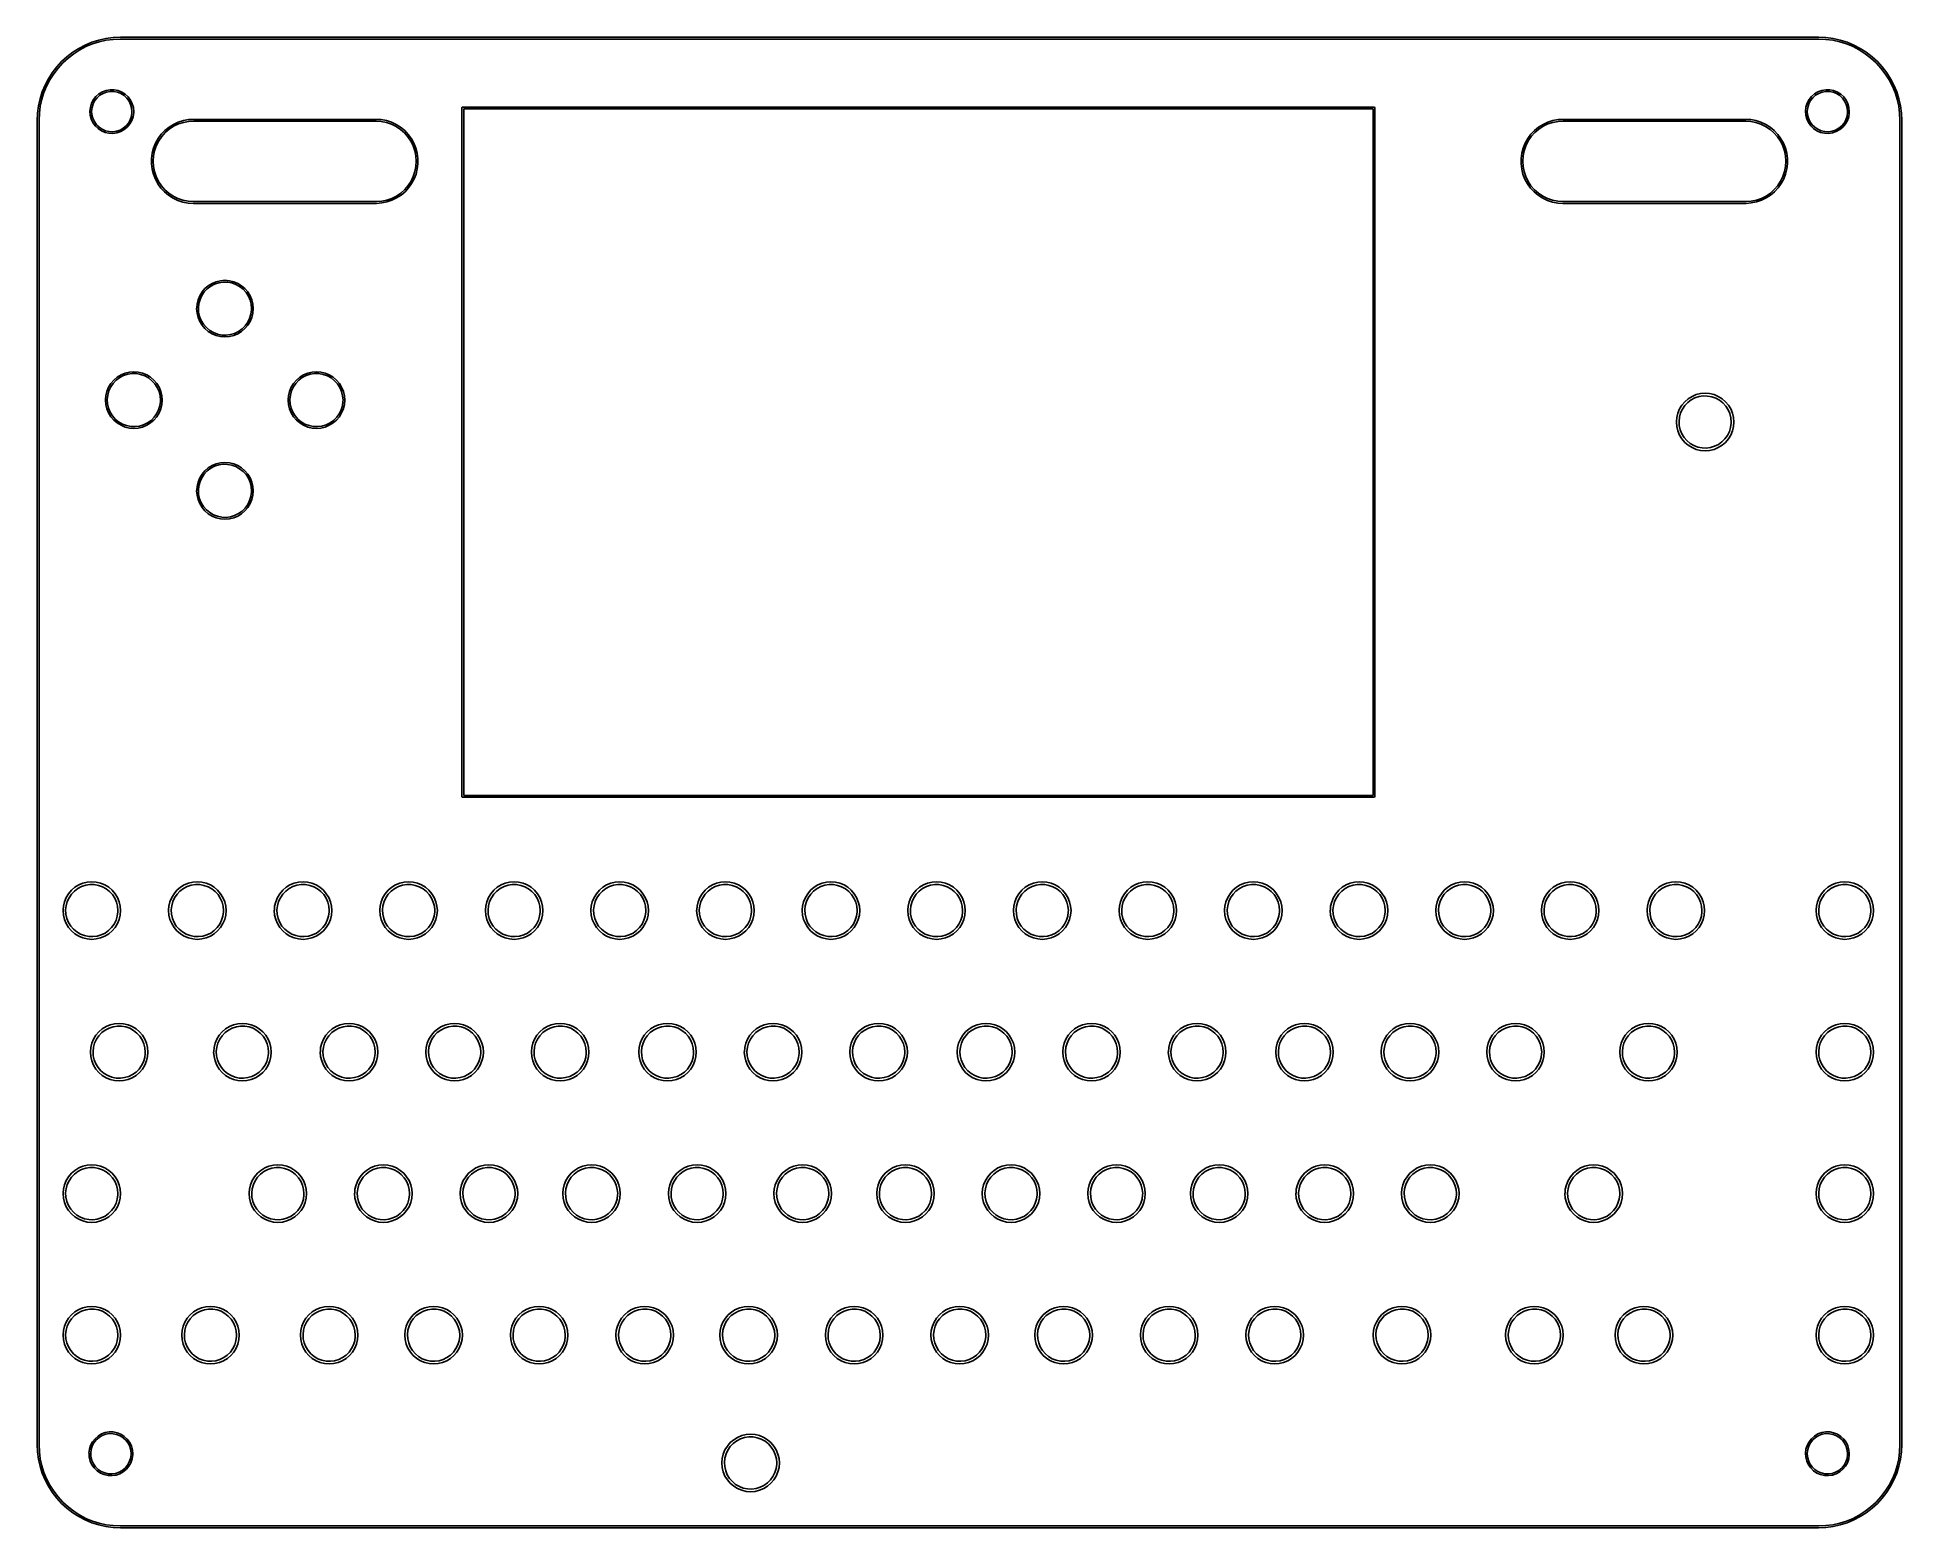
# Model space of a CAD drawing. Extents: x 5.5 to 9.52, y -5.55 to -2.34.
import ezdxf

# ---------------------------------------------------------------- set-up
doc = ezdxf.new("R2010")
doc.units = 0
doc.header["$MEASUREMENT"] = 0
doc.layers.add('BLACK', color=7, linetype='CONTINUOUS')

msp = doc.modelspace()

# ---------------------------------------------------------------- linework, layer by layer
at = {"layer": 'BLACK', "linetype": 'CONTINUOUS'}
for p, q in [((5.56473, -2.37978), (5.57713, -2.37027)), ((5.57713, -2.37027), (5.59031, -2.36187)), ((5.59219, -2.36514), (5.57929, -2.37336)), ((5.59031, -2.36187), (5.60417, -2.35466)), ((5.60576, -2.35807), (5.59219, -2.36514)), ((5.60417, -2.35466), (5.61861, -2.34868)), ((5.6199, -2.35222), (5.60576, -2.35807)), ((5.61861, -2.34868), (5.63351, -2.34398)), ((5.63449, -2.34762), (5.6199, -2.35222)), ((5.63351, -2.34398), (5.64877, -2.34059)), ((5.64943, -2.34431), (5.63449, -2.34762)), ((5.64877, -2.34059), (5.66426, -2.33855)), ((5.66459, -2.34231), (5.64943, -2.34431)), ((5.66426, -2.33855), (5.67988, -2.33787)), ((5.67951, -2.34166), (5.66459, -2.34231)), ((5.67988, -2.34181), (5.67951, -2.34166)), ((5.67988, -2.33787), (9.34129, -2.33787)), ((9.34129, -2.34181), (5.67988, -2.34181)), ((9.34129, -2.33787), (9.35691, -2.33855)), ((9.34166, -2.34166), (9.34129, -2.34181)), ((9.35658, -2.34231), (9.34166, -2.34166)), ((9.37175, -2.34431), (9.35658, -2.34231)), ((9.35691, -2.33855), (9.3724, -2.34059)), ((9.38668, -2.34762), (9.37175, -2.34431)), ((9.3724, -2.34059), (9.38766, -2.34398)), ((9.40127, -2.35222), (9.38668, -2.34762)), ((9.38766, -2.34398), (9.40256, -2.34868)), ((9.41541, -2.35807), (9.40127, -2.35222)), ((9.40256, -2.34868), (9.417, -2.35466)), ((9.42898, -2.36514), (9.41541, -2.35807)), ((9.417, -2.35466), (9.43086, -2.36187)), ((9.44188, -2.37336), (9.42898, -2.36514)), ((9.43086, -2.36187), (9.44404, -2.37027)), ((9.44404, -2.37027), (9.45644, -2.37978)), ((5.53314, -2.41426), (5.54265, -2.40186)), ((5.54554, -2.40429), (5.53623, -2.41642)), ((5.54265, -2.40186), (5.55321, -2.39034)), ((5.55588, -2.39301), (5.54554, -2.40429)), ((5.55321, -2.39034), (5.56473, -2.37978)), ((5.56716, -2.38267), (5.55588, -2.39301)), ((5.57929, -2.37336), (5.56716, -2.38267)), ((9.45402, -2.38267), (9.44188, -2.37336)), ((9.4653, -2.39301), (9.45402, -2.38267)), ((9.45644, -2.37978), (9.46796, -2.39034)), ((9.47563, -2.40429), (9.4653, -2.39301)), ((9.46796, -2.39034), (9.47852, -2.40186)), ((9.48494, -2.41642), (9.47563, -2.40429)), ((9.47852, -2.40186), (9.48803, -2.41426)), ((5.51155, -2.45574), (5.51753, -2.4413)), ((5.52094, -2.4429), (5.51509, -2.45703)), ((5.51753, -2.4413), (5.52474, -2.42744)), ((5.52801, -2.42933), (5.52094, -2.4429)), ((5.52474, -2.42744), (5.53314, -2.41426)), ((5.53623, -2.41642), (5.52801, -2.42933)), ((5.64919, -2.4524), (5.65771, -2.45093)), ((5.65771, -2.45093), (5.66636, -2.45105)), ((5.66636, -2.45105), (5.67484, -2.45273)), ((9.34801, -2.4524), (9.35653, -2.45093)), ((9.35653, -2.45093), (9.36517, -2.45105)), ((9.36517, -2.45105), (9.37365, -2.45273)), ((9.49316, -2.42933), (9.48494, -2.41642)), ((9.48803, -2.41426), (9.49643, -2.42744)), ((9.50023, -2.4429), (9.49316, -2.42933)), ((9.49643, -2.42744), (9.50364, -2.4413)), ((9.50608, -2.45703), (9.50023, -2.4429)), ((9.50364, -2.4413), (9.50963, -2.45574)), ((5.50142, -2.50139), (5.50346, -2.4859)), ((5.50346, -2.4859), (5.50685, -2.47064)), ((5.50718, -2.48656), (5.50518, -2.50172)), ((5.50685, -2.47064), (5.51155, -2.45574)), ((5.51049, -2.47162), (5.50718, -2.48656)), ((5.51509, -2.45703), (5.51049, -2.47162)), ((5.61419, -2.49679), (5.61521, -2.48821)), ((5.61521, -2.48821), (5.61777, -2.47995)), ((5.61777, -2.47995), (5.6218, -2.4723)), ((5.61888, -2.48899), (5.61794, -2.49689)), ((5.62124, -2.48139), (5.61888, -2.48899)), ((5.62494, -2.47434), (5.62124, -2.48139)), ((5.6218, -2.4723), (5.62715, -2.46551)), ((5.62987, -2.46809), (5.62494, -2.47434)), ((5.62715, -2.46551), (5.63365, -2.45981)), ((5.63585, -2.46285), (5.62987, -2.46809)), ((5.63365, -2.45981), (5.64108, -2.45539)), ((5.64269, -2.45878), (5.63585, -2.46285)), ((5.64108, -2.45539), (5.64919, -2.4524)), ((5.65016, -2.45602), (5.64269, -2.45878)), ((5.658, -2.45467), (5.65016, -2.45602)), ((5.66596, -2.45478), (5.658, -2.45467)), ((5.67377, -2.45633), (5.66596, -2.45478)), ((5.68116, -2.45928), (5.67377, -2.45633)), ((5.67484, -2.45273), (5.68287, -2.45594)), ((5.68789, -2.46353), (5.68116, -2.45928)), ((5.68287, -2.45594), (5.69018, -2.46055)), ((5.69374, -2.46893), (5.68789, -2.46353)), ((5.69018, -2.46055), (5.69653, -2.46642)), ((5.6985, -2.47531), (5.69374, -2.46893)), ((5.69653, -2.46642), (5.7017, -2.47335)), ((5.70202, -2.48245), (5.6985, -2.47531)), ((5.7017, -2.47335), (5.70552, -2.4811)), ((5.70418, -2.49011), (5.70202, -2.48245)), ((5.70491, -2.49803), (5.70418, -2.49011)), ((5.70552, -2.4811), (5.70787, -2.48942)), ((5.70787, -2.48942), (5.70866, -2.49803)), ((6.4161, -2.49016), (6.41667, -2.48877)), ((6.4161, -3.97441), (6.4161, -2.49016)), ((6.41667, -2.48877), (6.41807, -2.48819)), ((6.41807, -2.48819), (8.38263, -2.48819)), ((6.42003, -2.49213), (6.42003, -3.97244)), ((8.38066, -2.49213), (6.42003, -2.49213)), ((8.38066, -3.97244), (8.38066, -2.49213)), ((8.38263, -2.48819), (8.38402, -2.48877)), ((8.38402, -2.48877), (8.3846, -2.49016)), ((8.3846, -2.49016), (8.3846, -3.97441)), ((9.31301, -2.49679), (9.31402, -2.48821)), ((9.31402, -2.48821), (9.31659, -2.47995)), ((9.31659, -2.47995), (9.32061, -2.4723)), ((9.31769, -2.48899), (9.31676, -2.49689)), ((9.32005, -2.48139), (9.31769, -2.48899)), ((9.32376, -2.47434), (9.32005, -2.48139)), ((9.32061, -2.4723), (9.32597, -2.46551)), ((9.32869, -2.46809), (9.32376, -2.47434)), ((9.32597, -2.46551), (9.33247, -2.45981)), ((9.33467, -2.46285), (9.32869, -2.46809)), ((9.33247, -2.45981), (9.3399, -2.45539)), ((9.34151, -2.45878), (9.33467, -2.46285)), ((9.3399, -2.45539), (9.34801, -2.4524)), ((9.34898, -2.45602), (9.34151, -2.45878)), ((9.35682, -2.45467), (9.34898, -2.45602)), ((9.36478, -2.45478), (9.35682, -2.45467)), ((9.37259, -2.45633), (9.36478, -2.45478)), ((9.37998, -2.45928), (9.37259, -2.45633)), ((9.37365, -2.45273), (9.38168, -2.45594)), ((9.38671, -2.46353), (9.37998, -2.45928)), ((9.38168, -2.45594), (9.389, -2.46055)), ((9.39256, -2.46893), (9.38671, -2.46353)), ((9.389, -2.46055), (9.39535, -2.46642)), ((9.39732, -2.47531), (9.39256, -2.46893)), ((9.39535, -2.46642), (9.40052, -2.47335)), ((9.40084, -2.48245), (9.39732, -2.47531)), ((9.40052, -2.47335), (9.40434, -2.4811)), ((9.403, -2.49011), (9.40084, -2.48245)), ((9.40373, -2.49803), (9.403, -2.49011)), ((9.40434, -2.4811), (9.40669, -2.48942)), ((9.40669, -2.48942), (9.40748, -2.49803)), ((9.51068, -2.47162), (9.50608, -2.45703)), ((9.50963, -2.45574), (9.51432, -2.47064)), ((9.51399, -2.48656), (9.51068, -2.47162)), ((9.51599, -2.50172), (9.51399, -2.48656)), ((9.51432, -2.47064), (9.51771, -2.4859)), ((9.51771, -2.4859), (9.51975, -2.50139)), ((5.50074, -2.51701), (5.50142, -2.50139)), ((5.50074, -5.37205), (5.50074, -2.51701)), ((5.50518, -2.50172), (5.50453, -2.51664)), ((5.50453, -2.51664), (5.50468, -2.51701)), ((5.50468, -2.51701), (5.50468, -5.37205)), ((5.6142, -2.49689), (5.61419, -2.49679)), ((5.61475, -2.50542), (5.6142, -2.49689)), ((5.61688, -2.5138), (5.61475, -2.50542)), ((5.6205, -2.52165), (5.61688, -2.5138)), ((5.61794, -2.49689), (5.61846, -2.50484)), ((5.61846, -2.50484), (5.62042, -2.51255)), ((5.62042, -2.51255), (5.62375, -2.51978)), ((5.62549, -2.52871), (5.6205, -2.52165)), ((5.62375, -2.51978), (5.62835, -2.52628)), ((5.63169, -2.53475), (5.62549, -2.52871)), ((5.62835, -2.52628), (5.63405, -2.53183)), ((5.63405, -2.53183), (5.64066, -2.53625)), ((5.68605, -2.53387), (5.69217, -2.52879)), ((5.69482, -2.53144), (5.68818, -2.53697)), ((5.69217, -2.52879), (5.69726, -2.52267)), ((5.70035, -2.52479), (5.69482, -2.53144)), ((5.69726, -2.52267), (5.70115, -2.51572)), ((5.70458, -2.51725), (5.70035, -2.52479)), ((5.70115, -2.51572), (5.70371, -2.50818)), ((5.70371, -2.50818), (5.70485, -2.50031)), ((5.70736, -2.50906), (5.70458, -2.51725)), ((5.70485, -2.50031), (5.70491, -2.49803)), ((5.7086, -2.5005), (5.70736, -2.50906)), ((5.70866, -2.49803), (5.7086, -2.5005)), ((5.77592, -2.53879), (5.78477, -2.53159)), ((5.78477, -2.53159), (5.79446, -2.52556)), ((5.79464, -2.52975), (5.78511, -2.53599)), ((5.79446, -2.52556), (5.80483, -2.5208)), ((5.8049, -2.5248), (5.79464, -2.52975)), ((5.80483, -2.5208), (5.81571, -2.51738)), ((5.81573, -2.52125), (5.8049, -2.5248)), ((5.81571, -2.51738), (5.82694, -2.51536)), ((5.82692, -2.51914), (5.81573, -2.52125)), ((5.83791, -2.51854), (5.82692, -2.51914)), ((5.82694, -2.51536), (5.83832, -2.51477)), ((5.8383, -2.5187), (5.83791, -2.51854)), ((5.83831, -2.5187), (5.8383, -2.5187)), ((5.83832, -2.5187), (5.83831, -2.5187)), ((5.83832, -2.51477), (5.83832, -2.51476)), ((5.83832, -2.51476), (6.23106, -2.51476)), ((6.23106, -2.5187), (5.83832, -2.5187)), ((6.23106, -2.51476), (6.23106, -2.51476)), ((6.23106, -2.51476), (6.24237, -2.51547)), ((6.23144, -2.51854), (6.23106, -2.5187)), ((6.24235, -2.51925), (6.23144, -2.51854)), ((6.25344, -2.52145), (6.24235, -2.51925)), ((6.24237, -2.51547), (6.2535, -2.51758)), ((6.26416, -2.52507), (6.25344, -2.52145)), ((6.2535, -2.51758), (6.26428, -2.52107)), ((6.27432, -2.53006), (6.26416, -2.52507)), ((6.26428, -2.52107), (6.27454, -2.52588)), ((6.28374, -2.53632), (6.27432, -2.53006)), ((6.27454, -2.52588), (6.28412, -2.53193)), ((6.28412, -2.53193), (6.29287, -2.53914)), ((8.72868, -2.5388), (8.73753, -2.5316)), ((8.73753, -2.5316), (8.74722, -2.52557)), ((8.7474, -2.52975), (8.73787, -2.536)), ((8.74722, -2.52557), (8.75759, -2.52081)), ((8.75766, -2.52481), (8.7474, -2.52975)), ((8.75759, -2.52081), (8.76847, -2.51739)), ((8.76849, -2.52125), (8.75766, -2.52481)), ((8.76847, -2.51739), (8.7797, -2.51536)), ((8.77968, -2.51914), (8.76849, -2.52125)), ((8.79067, -2.51854), (8.77968, -2.51914)), ((8.7797, -2.51536), (8.79107, -2.51477)), ((8.79106, -2.51871), (8.79067, -2.51854)), ((8.79107, -2.5187), (8.79106, -2.51871)), ((8.79107, -2.51477), (8.79108, -2.51477)), ((8.79108, -2.51871), (8.79107, -2.5187)), ((8.79108, -2.51477), (9.18382, -2.51476)), ((9.18382, -2.5187), (8.79108, -2.51871)), ((9.18382, -2.51476), (9.18382, -2.51476)), ((9.18382, -2.51476), (9.19512, -2.51547)), ((9.1842, -2.51854), (9.18382, -2.5187)), ((9.19511, -2.51925), (9.1842, -2.51854)), ((9.2062, -2.52145), (9.19511, -2.51925)), ((9.19512, -2.51547), (9.20626, -2.51759)), ((9.21692, -2.52508), (9.2062, -2.52145)), ((9.20626, -2.51759), (9.21704, -2.52108)), ((9.22708, -2.53006), (9.21692, -2.52508)), ((9.21704, -2.52108), (9.2273, -2.52589)), ((9.2365, -2.53633), (9.22708, -2.53006)), ((9.2273, -2.52589), (9.23688, -2.53194)), ((9.23688, -2.53194), (9.24563, -2.53914)), ((9.31301, -2.49689), (9.31301, -2.49679)), ((9.31357, -2.50542), (9.31301, -2.49689)), ((9.3157, -2.5138), (9.31357, -2.50542)), ((9.31932, -2.52165), (9.3157, -2.5138)), ((9.31676, -2.49689), (9.31728, -2.50484)), ((9.31728, -2.50484), (9.31924, -2.51255)), ((9.31924, -2.51255), (9.32257, -2.51978)), ((9.32431, -2.52871), (9.31932, -2.52165)), ((9.32257, -2.51978), (9.32716, -2.52628)), ((9.3305, -2.53475), (9.32431, -2.52871)), ((9.32716, -2.52628), (9.33287, -2.53183)), ((9.33287, -2.53183), (9.33948, -2.53625)), ((9.38487, -2.53387), (9.39099, -2.52879)), ((9.39364, -2.53144), (9.387, -2.53697)), ((9.39099, -2.52879), (9.39608, -2.52267)), ((9.39917, -2.52479), (9.39364, -2.53144)), ((9.39608, -2.52267), (9.39997, -2.51572)), ((9.4034, -2.51725), (9.39917, -2.52479)), ((9.39997, -2.51572), (9.40253, -2.50818)), ((9.40253, -2.50818), (9.40367, -2.50031)), ((9.40617, -2.50906), (9.4034, -2.51725)), ((9.40367, -2.50031), (9.40373, -2.49803)), ((9.40742, -2.5005), (9.40617, -2.50906)), ((9.40748, -2.49803), (9.40742, -2.5005)), ((9.51664, -2.51664), (9.51599, -2.50172)), ((9.51649, -2.51701), (9.51664, -2.51664)), ((9.51649, -5.37205), (9.51649, -2.51701)), ((9.51975, -2.50139), (9.52043, -2.51701)), ((9.52043, -2.51701), (9.52043, -5.37205)), ((5.63887, -2.53955), (5.63169, -2.53475)), ((5.64682, -2.54296), (5.63887, -2.53955)), ((5.64066, -2.53625), (5.64798, -2.5394)), ((5.65525, -2.54487), (5.64682, -2.54296)), ((5.64798, -2.5394), (5.65574, -2.54115)), ((5.66389, -2.54521), (5.65525, -2.54487)), ((5.65574, -2.54115), (5.66369, -2.54146)), ((5.66369, -2.54146), (5.67157, -2.54032)), ((5.67245, -2.54397), (5.66389, -2.54521)), ((5.67157, -2.54032), (5.67911, -2.53776)), ((5.68063, -2.54119), (5.67245, -2.54397)), ((5.67911, -2.53776), (5.68605, -2.53387)), ((5.68818, -2.53697), (5.68063, -2.54119)), ((5.75142, -2.57677), (5.75569, -2.56619)), ((5.75739, -2.57155), (5.75366, -2.58231)), ((5.75569, -2.56619), (5.76126, -2.55623)), ((5.7625, -2.56137), (5.75739, -2.57155)), ((5.76126, -2.55623), (5.76804, -2.54705)), ((5.7689, -2.55194), (5.7625, -2.56137)), ((5.76804, -2.54705), (5.77592, -2.53879)), ((5.77648, -2.54343), (5.7689, -2.55194)), ((5.78511, -2.53599), (5.77648, -2.54343)), ((6.29226, -2.54376), (6.28374, -2.53632)), ((6.29975, -2.55225), (6.29226, -2.54376)), ((6.29287, -2.53914), (6.30065, -2.54737)), ((6.30607, -2.56163), (6.29975, -2.55225)), ((6.30065, -2.54737), (6.30734, -2.55652)), ((6.31111, -2.57176), (6.30607, -2.56163)), ((6.30734, -2.55652), (6.31283, -2.56643)), ((6.31479, -2.58246), (6.31111, -2.57176)), ((6.31283, -2.56643), (6.31705, -2.57695)), ((8.70418, -2.57677), (8.70845, -2.56619)), ((8.71015, -2.57155), (8.70642, -2.58232)), ((8.70845, -2.56619), (8.71402, -2.55623)), ((8.71526, -2.56137), (8.71015, -2.57155)), ((8.71402, -2.55623), (8.7208, -2.54705)), ((8.72166, -2.55195), (8.71526, -2.56137)), ((8.7208, -2.54705), (8.72868, -2.5388)), ((8.72924, -2.54344), (8.72166, -2.55195)), ((8.73787, -2.536), (8.72924, -2.54344)), ((9.24502, -2.54377), (9.2365, -2.53633)), ((9.25251, -2.55225), (9.24502, -2.54377)), ((9.24563, -2.53914), (9.25341, -2.54738)), ((9.25882, -2.56164), (9.25251, -2.55225)), ((9.25341, -2.54738), (9.2601, -2.55652)), ((9.26387, -2.57176), (9.25882, -2.56164)), ((9.2601, -2.55652), (9.26559, -2.56643)), ((9.26755, -2.58246), (9.26387, -2.57176)), ((9.26559, -2.56643), (9.26981, -2.57695)), ((9.33769, -2.53955), (9.3305, -2.53475)), ((9.34564, -2.54296), (9.33769, -2.53955)), ((9.33948, -2.53625), (9.3468, -2.5394)), ((9.35407, -2.54487), (9.34564, -2.54296)), ((9.3468, -2.5394), (9.35456, -2.54115)), ((9.36271, -2.54521), (9.35407, -2.54487)), ((9.35456, -2.54115), (9.36251, -2.54146)), ((9.36251, -2.54146), (9.37039, -2.54032)), ((9.37127, -2.54397), (9.36271, -2.54521)), ((9.37039, -2.54032), (9.37793, -2.53776)), ((9.37945, -2.54119), (9.37127, -2.54397)), ((9.37793, -2.53776), (9.38487, -2.53387)), ((9.387, -2.53697), (9.37945, -2.54119)), ((5.74695, -2.61052), (5.74702, -2.59911)), ((5.74833, -2.62185), (5.74695, -2.61052)), ((5.74702, -2.59911), (5.74851, -2.5878)), ((5.74851, -2.5878), (5.75142, -2.57677)), ((5.75137, -2.59347), (5.75056, -2.60484)), ((5.75056, -2.60484), (5.75124, -2.61621)), ((5.75366, -2.58231), (5.75137, -2.59347)), ((6.31706, -2.59354), (6.31479, -2.58246)), ((6.31705, -2.57695), (6.31992, -2.58791)), ((6.31786, -2.60483), (6.31706, -2.59354)), ((6.31718, -2.61612), (6.31786, -2.60483)), ((6.31992, -2.58791), (6.3214, -2.59914)), ((6.32146, -2.61047), (6.32011, -2.62172)), ((6.3214, -2.59914), (6.32146, -2.61047)), ((8.69971, -2.61053), (8.69978, -2.59912)), ((8.70109, -2.62186), (8.69971, -2.61053)), ((8.69978, -2.59912), (8.70127, -2.58781)), ((8.70127, -2.58781), (8.70418, -2.57677)), ((8.70413, -2.59348), (8.70332, -2.60484)), ((8.70332, -2.60484), (8.704, -2.61622)), ((8.70642, -2.58232), (8.70413, -2.59348)), ((9.26981, -2.59355), (9.26755, -2.58246)), ((9.26981, -2.57695), (9.27268, -2.58791)), ((9.27061, -2.60483), (9.26981, -2.59355)), ((9.26994, -2.61613), (9.27061, -2.60483)), ((9.27268, -2.58791), (9.27416, -2.59915)), ((9.27422, -2.61048), (9.27287, -2.62173)), ((9.27416, -2.59915), (9.27422, -2.61048)), ((5.75112, -2.63292), (5.74833, -2.62185)), ((5.75527, -2.64354), (5.75112, -2.63292)), ((5.75124, -2.61621), (5.75341, -2.6274)), ((5.75341, -2.6274), (5.75703, -2.6382)), ((5.76073, -2.65356), (5.75527, -2.64354)), ((5.75703, -2.6382), (5.76203, -2.64844)), ((5.76203, -2.64844), (5.76833, -2.65793)), ((6.30033, -2.65761), (6.30655, -2.64815)), ((6.30655, -2.64815), (6.31148, -2.63797)), ((6.31326, -2.64328), (6.30788, -2.65325)), ((6.31148, -2.63797), (6.31504, -2.62723)), ((6.31736, -2.63272), (6.31326, -2.64328)), ((6.31504, -2.62723), (6.31718, -2.61612)), ((6.32011, -2.62172), (6.31736, -2.63272)), ((8.70387, -2.63292), (8.70109, -2.62186)), ((8.70803, -2.64355), (8.70387, -2.63292)), ((8.704, -2.61622), (8.70617, -2.6274)), ((8.70617, -2.6274), (8.70979, -2.6382)), ((8.71349, -2.65357), (8.70803, -2.64355)), ((8.70979, -2.6382), (8.71479, -2.64844)), ((8.71479, -2.64844), (8.72108, -2.65794)), ((9.25309, -2.65761), (9.25931, -2.64816)), ((9.25931, -2.64816), (9.26424, -2.63797)), ((9.26602, -2.64329), (9.26063, -2.65326)), ((9.26424, -2.63797), (9.2678, -2.62724)), ((9.27012, -2.63272), (9.26602, -2.64329)), ((9.2678, -2.62724), (9.26994, -2.61613)), ((9.27287, -2.62173), (9.27012, -2.63272)), ((5.76741, -2.66282), (5.76073, -2.65356)), ((5.7752, -2.67116), (5.76741, -2.66282)), ((5.76833, -2.65793), (5.77581, -2.66652)), ((5.78397, -2.67845), (5.7752, -2.67116)), ((5.77581, -2.66652), (5.78436, -2.67405)), ((5.79359, -2.68458), (5.78397, -2.67845)), ((5.78436, -2.67405), (5.79382, -2.6804)), ((5.80391, -2.68946), (5.79359, -2.68458)), ((5.79382, -2.6804), (5.80403, -2.68546)), ((5.81476, -2.693), (5.80391, -2.68946)), ((5.80403, -2.68546), (5.81481, -2.68913)), ((5.82597, -2.69514), (5.81476, -2.693)), ((5.81481, -2.68913), (5.82599, -2.69136)), ((5.82599, -2.69136), (5.83697, -2.69208)), ((5.83697, -2.69208), (5.83736, -2.69192)), ((5.83736, -2.69192), (6.23204, -2.69192)), ((6.23204, -2.69192), (6.23242, -2.69207)), ((6.23242, -2.69207), (6.2433, -2.69124)), ((6.2433, -2.69124), (6.25437, -2.68892)), ((6.25447, -2.69278), (6.24336, -2.69502)), ((6.25437, -2.68892), (6.26505, -2.68518)), ((6.26521, -2.68917), (6.25447, -2.69278)), ((6.26505, -2.68518), (6.27515, -2.68008)), ((6.27542, -2.68425), (6.26521, -2.68917)), ((6.27515, -2.68008), (6.2845, -2.67371)), ((6.28493, -2.67809), (6.27542, -2.68425)), ((6.2845, -2.67371), (6.29294, -2.66617)), ((6.2936, -2.67079), (6.28493, -2.67809)), ((6.29294, -2.66617), (6.30033, -2.65761)), ((6.30129, -2.66247), (6.2936, -2.67079)), ((6.30788, -2.65325), (6.30129, -2.66247)), ((8.72017, -2.66282), (8.71349, -2.65357)), ((8.72796, -2.67116), (8.72017, -2.66282)), ((8.72108, -2.65794), (8.72857, -2.66652)), ((8.73673, -2.67846), (8.72796, -2.67116)), ((8.72857, -2.66652), (8.73712, -2.67406)), ((8.74635, -2.68459), (8.73673, -2.67846)), ((8.73712, -2.67406), (8.74658, -2.68041)), ((8.75667, -2.68946), (8.74635, -2.68459)), ((8.74658, -2.68041), (8.75679, -2.68546)), ((8.76752, -2.693), (8.75667, -2.68946)), ((8.75679, -2.68546), (8.76757, -2.68914)), ((8.77873, -2.69515), (8.76752, -2.693)), ((8.76757, -2.68914), (8.77875, -2.69137)), ((8.77875, -2.69137), (8.78973, -2.69209)), ((8.78973, -2.69209), (8.79011, -2.69193)), ((8.79011, -2.69193), (9.1848, -2.69192)), ((9.1848, -2.69192), (9.18518, -2.69208)), ((9.18518, -2.69208), (9.19606, -2.69125)), ((9.19606, -2.69125), (9.20713, -2.68892)), ((9.20723, -2.69279), (9.19612, -2.69503)), ((9.20713, -2.68892), (9.21781, -2.68518)), ((9.21797, -2.68918), (9.20723, -2.69279)), ((9.21781, -2.68518), (9.22791, -2.68008)), ((9.22818, -2.68426), (9.21797, -2.68918)), ((9.22791, -2.68008), (9.23726, -2.67371)), ((9.23769, -2.6781), (9.22818, -2.68426)), ((9.23726, -2.67371), (9.2457, -2.66618)), ((9.24636, -2.6708), (9.23769, -2.6781)), ((9.2457, -2.66618), (9.25309, -2.65761)), ((9.25405, -2.66247), (9.24636, -2.6708)), ((9.26063, -2.65326), (9.25405, -2.66247)), ((5.83736, -2.69586), (5.82597, -2.69514)), ((6.23204, -2.69586), (5.83736, -2.69586)), ((5.83736, -2.69586), (5.83736, -2.69586)), ((6.23205, -2.69585), (6.23204, -2.69586)), ((6.23206, -2.69586), (6.23205, -2.69585)), ((6.24336, -2.69502), (6.23206, -2.69586)), ((8.79011, -2.69587), (8.77873, -2.69515)), ((9.1848, -2.69586), (8.79011, -2.69587)), ((8.79011, -2.69587), (8.79011, -2.69587)), ((9.18481, -2.69586), (9.1848, -2.69586)), ((9.18482, -2.69586), (9.18481, -2.69586)), ((9.19612, -2.69503), (9.18482, -2.69586)), ((5.85099, -2.89517), (5.85599, -2.88701)), ((5.86084, -2.88683), (5.85555, -2.89458)), ((5.85599, -2.88701), (5.86221, -2.87973)), ((5.86733, -2.88004), (5.86084, -2.88683)), ((5.86221, -2.87973), (5.86949, -2.87351)), ((5.87484, -2.8744), (5.86733, -2.88004)), ((5.86949, -2.87351), (5.87766, -2.8685)), ((5.88316, -2.87007), (5.87484, -2.8744)), ((5.87766, -2.8685), (5.8865, -2.86484)), ((5.89209, -2.86715), (5.88316, -2.87007)), ((5.8865, -2.86484), (5.89581, -2.8626)), ((5.90136, -2.86573), (5.89209, -2.86715)), ((5.89581, -2.8626), (5.90536, -2.86185)), ((5.91075, -2.86585), (5.90136, -2.86573)), ((5.90536, -2.86185), (5.91491, -2.8626)), ((5.91999, -2.86749), (5.91075, -2.86585)), ((5.91491, -2.8626), (5.92422, -2.86484)), ((5.92884, -2.87063), (5.91999, -2.86749)), ((5.92422, -2.86484), (5.93306, -2.8685)), ((5.93706, -2.87517), (5.92884, -2.87063)), ((5.93306, -2.8685), (5.94123, -2.87351)), ((5.94443, -2.88098), (5.93706, -2.87517)), ((5.94123, -2.87351), (5.94851, -2.87973)), ((5.95074, -2.88793), (5.94443, -2.88098)), ((5.94851, -2.87973), (5.95473, -2.88701)), ((5.95584, -2.89581), (5.95074, -2.88793)), ((5.95473, -2.88701), (5.95973, -2.89517)), ((5.84434, -2.92288), (5.84445, -2.92148)), ((5.84509, -2.93242), (5.84434, -2.92288)), ((5.84445, -2.92148), (5.84509, -2.91333)), ((5.84509, -2.91333), (5.84732, -2.90402)), ((5.84732, -2.94173), (5.84509, -2.93242)), ((5.84732, -2.90402), (5.85099, -2.89517)), ((5.84909, -2.91214), (5.8481, -2.92148)), ((5.8481, -2.92148), (5.84864, -2.93085)), ((5.84864, -2.93085), (5.8507, -2.94001)), ((5.8516, -2.9031), (5.84909, -2.91214)), ((5.85555, -2.89458), (5.8516, -2.9031)), ((5.95959, -2.90442), (5.95584, -2.89581)), ((5.96187, -2.91352), (5.95959, -2.90442)), ((5.95973, -2.89517), (5.9634, -2.90402)), ((5.96135, -2.93498), (5.96257, -2.92567)), ((5.96264, -2.92288), (5.96187, -2.91352)), ((5.96257, -2.92567), (5.96264, -2.92288)), ((5.9634, -2.90402), (5.96563, -2.91333)), ((5.96563, -2.93242), (5.9634, -2.94173)), ((5.96563, -2.91333), (5.96638, -2.92288)), ((5.96638, -2.92288), (5.96563, -2.93242)), ((5.85099, -2.95058), (5.84732, -2.94173)), ((5.8507, -2.94001), (5.85423, -2.9487)), ((5.85599, -2.95875), (5.85099, -2.95058)), ((5.85423, -2.9487), (5.85914, -2.95671)), ((5.86221, -2.96603), (5.85599, -2.95875)), ((5.85914, -2.95671), (5.86528, -2.9638)), ((5.86949, -2.97225), (5.86221, -2.96603)), ((5.86528, -2.9638), (5.8725, -2.9698)), ((5.87766, -2.97725), (5.86949, -2.97225)), ((5.8725, -2.9698), (5.88061, -2.97454)), ((5.88061, -2.97454), (5.88938, -2.97788)), ((5.92626, -2.97621), (5.93469, -2.97208)), ((5.94123, -2.97225), (5.93306, -2.97725)), ((5.93469, -2.97208), (5.94233, -2.96663)), ((5.94851, -2.96603), (5.94123, -2.97225)), ((5.94233, -2.96663), (5.94898, -2.96)), ((5.95473, -2.95875), (5.94851, -2.96603)), ((5.94898, -2.96), (5.95446, -2.95238)), ((5.95446, -2.95238), (5.95862, -2.94396)), ((5.95973, -2.95058), (5.95473, -2.95875)), ((5.95862, -2.94396), (5.96135, -2.93498)), ((5.9634, -2.94173), (5.95973, -2.95058)), ((5.8865, -2.98091), (5.87766, -2.97725)), ((5.89581, -2.98315), (5.8865, -2.98091)), ((5.88938, -2.97788), (5.89858, -2.97976)), ((5.90536, -2.9839), (5.89581, -2.98315)), ((5.89858, -2.97976), (5.90796, -2.9801)), ((5.91491, -2.98315), (5.90536, -2.9839)), ((5.90796, -2.9801), (5.91727, -2.97891)), ((5.92422, -2.98091), (5.91491, -2.98315)), ((5.91727, -2.97891), (5.92626, -2.97621)), ((5.93306, -2.97725), (5.92422, -2.98091)), ((5.65095, -3.10122), (5.65461, -3.09237)), ((5.65461, -3.09237), (5.65962, -3.08421)), ((5.65918, -3.09178), (5.65523, -3.1003)), ((5.66447, -3.08403), (5.65918, -3.09178)), ((5.65962, -3.08421), (5.66583, -3.07693)), ((5.67095, -3.07724), (5.66447, -3.08403)), ((5.66583, -3.07693), (5.67312, -3.07071)), ((5.67846, -3.07161), (5.67095, -3.07724)), ((5.67312, -3.07071), (5.68128, -3.06571)), ((5.68679, -3.06727), (5.67846, -3.07161)), ((5.68128, -3.06571), (5.69013, -3.06204)), ((5.69571, -3.06436), (5.68679, -3.06727)), ((5.69013, -3.06204), (5.69944, -3.05981)), ((5.70499, -3.06294), (5.69571, -3.06436)), ((5.69944, -3.05981), (5.70898, -3.05906)), ((5.71438, -3.06305), (5.70499, -3.06294)), ((5.70898, -3.05906), (5.71853, -3.05981)), ((5.72362, -3.0647), (5.71438, -3.06305)), ((5.71853, -3.05981), (5.72784, -3.06204)), ((5.73247, -3.06783), (5.72362, -3.0647)), ((5.72784, -3.06204), (5.73669, -3.06571)), ((5.74068, -3.07237), (5.73247, -3.06783)), ((5.73669, -3.06571), (5.74485, -3.07071)), ((5.74805, -3.07819), (5.74068, -3.07237)), ((5.74485, -3.07071), (5.75214, -3.07693)), ((5.75437, -3.08513), (5.74805, -3.07819)), ((5.75214, -3.07693), (5.75835, -3.08421)), ((5.75947, -3.09301), (5.75437, -3.08513)), ((5.75835, -3.08421), (5.76336, -3.09237)), ((5.76321, -3.10162), (5.75947, -3.09301)), ((5.76336, -3.09237), (5.76702, -3.10122)), ((6.04456, -3.10122), (6.04823, -3.09237)), ((6.04823, -3.09237), (6.05323, -3.08421)), ((6.0528, -3.09178), (6.04884, -3.1003)), ((6.05809, -3.08403), (6.0528, -3.09178)), ((6.05323, -3.08421), (6.05945, -3.07693)), ((6.06457, -3.07724), (6.05809, -3.08403)), ((6.05945, -3.07693), (6.06673, -3.07071)), ((6.07208, -3.07161), (6.06457, -3.07724)), ((6.06673, -3.07071), (6.0749, -3.06571)), ((6.0804, -3.06727), (6.07208, -3.07161)), ((6.0749, -3.06571), (6.08374, -3.06204)), ((6.08933, -3.06436), (6.0804, -3.06727)), ((6.08374, -3.06204), (6.09306, -3.05981)), ((6.09861, -3.06294), (6.08933, -3.06436)), ((6.09306, -3.05981), (6.1026, -3.05906)), ((6.10799, -3.06305), (6.09861, -3.06294)), ((6.1026, -3.05906), (6.11215, -3.05981)), ((6.11723, -3.0647), (6.10799, -3.06305)), ((6.11215, -3.05981), (6.12146, -3.06204)), ((6.12608, -3.06783), (6.11723, -3.0647)), ((6.12146, -3.06204), (6.13031, -3.06571)), ((6.1343, -3.07237), (6.12608, -3.06783)), ((6.13031, -3.06571), (6.13847, -3.07071)), ((6.14167, -3.07819), (6.1343, -3.07237)), ((6.13847, -3.07071), (6.14575, -3.07693)), ((6.14799, -3.08513), (6.14167, -3.07819)), ((6.14575, -3.07693), (6.15197, -3.08421)), ((6.15308, -3.09301), (6.14799, -3.08513)), ((6.15197, -3.08421), (6.15697, -3.09237)), ((6.15683, -3.10162), (6.15308, -3.09301)), ((6.15697, -3.09237), (6.16064, -3.10122)), ((5.64796, -3.12008), (5.64807, -3.11868)), ((5.64871, -3.12962), (5.64796, -3.12008)), ((5.64807, -3.11868), (5.64871, -3.11053)), ((5.64871, -3.11053), (5.65095, -3.10122)), ((5.65095, -3.13894), (5.64871, -3.12962)), ((5.65272, -3.10935), (5.65172, -3.11868)), ((5.65172, -3.11868), (5.65226, -3.12805)), ((5.65226, -3.12805), (5.65432, -3.13721)), ((5.65523, -3.1003), (5.65272, -3.10935)), ((5.76224, -3.14117), (5.76497, -3.13218)), ((5.7655, -3.11072), (5.76321, -3.10162)), ((5.76497, -3.13218), (5.7662, -3.12288)), ((5.76627, -3.12008), (5.7655, -3.11072)), ((5.7662, -3.12288), (5.76627, -3.12008)), ((5.76702, -3.10122), (5.76926, -3.11053)), ((5.76926, -3.12962), (5.76702, -3.13894)), ((5.76926, -3.11053), (5.77001, -3.12008)), ((5.77001, -3.12008), (5.76926, -3.12962)), ((6.04158, -3.12008), (6.04169, -3.11868)), ((6.04233, -3.12962), (6.04158, -3.12008)), ((6.04169, -3.11868), (6.04233, -3.11053)), ((6.04233, -3.11053), (6.04456, -3.10122)), ((6.04456, -3.13894), (6.04233, -3.12962)), ((6.04633, -3.10935), (6.04534, -3.11868)), ((6.04534, -3.11868), (6.04588, -3.12805)), ((6.04588, -3.12805), (6.04794, -3.13721)), ((6.04884, -3.1003), (6.04633, -3.10935)), ((6.15586, -3.14117), (6.15859, -3.13218)), ((6.15911, -3.11072), (6.15683, -3.10162)), ((6.15859, -3.13218), (6.15982, -3.12288)), ((6.15988, -3.12008), (6.15911, -3.11072)), ((6.15982, -3.12288), (6.15988, -3.12008)), ((6.16064, -3.10122), (6.16287, -3.11053)), ((6.16287, -3.12962), (6.16064, -3.13894)), ((6.16287, -3.11053), (6.16363, -3.12008)), ((6.16363, -3.12008), (6.16287, -3.12962)), ((9.04131, -3.13917), (9.0464, -3.13088)), ((9.0464, -3.13088), (9.05272, -3.12348)), ((9.05281, -3.1319), (9.04762, -3.13952)), ((9.05272, -3.12348), (9.06012, -3.11716)), ((9.05919, -3.12523), (9.05281, -3.1319)), ((9.06657, -3.11969), (9.05919, -3.12523)), ((9.06012, -3.11716), (9.06841, -3.11207)), ((9.07475, -3.11543), (9.06657, -3.11969)), ((9.06841, -3.11207), (9.0774, -3.10835)), ((9.08352, -3.11256), (9.07475, -3.11543)), ((9.0774, -3.10835), (9.08686, -3.10608)), ((9.09264, -3.11117), (9.08352, -3.11256)), ((9.08686, -3.10608), (9.09656, -3.10531)), ((9.10186, -3.11128), (9.09264, -3.11117)), ((9.09656, -3.10531), (9.10626, -3.10608)), ((9.11094, -3.1129), (9.10186, -3.11128)), ((9.10626, -3.10608), (9.11573, -3.10835)), ((9.11964, -3.11598), (9.11094, -3.1129)), ((9.11573, -3.10835), (9.12471, -3.11207)), ((9.12772, -3.12043), (9.11964, -3.11598)), ((9.12471, -3.11207), (9.13301, -3.11716)), ((9.13496, -3.12615), (9.12772, -3.12043)), ((9.13301, -3.11716), (9.14041, -3.12348)), ((9.14117, -3.13297), (9.13496, -3.12615)), ((9.14041, -3.12348), (9.14673, -3.13088)), ((9.14618, -3.14072), (9.14117, -3.13297)), ((9.14673, -3.13088), (9.15181, -3.13917)), ((5.65461, -3.14778), (5.65095, -3.13894)), ((5.65432, -3.13721), (5.65786, -3.14591)), ((5.65962, -3.15595), (5.65461, -3.14778)), ((5.65786, -3.14591), (5.66276, -3.15391)), ((5.66583, -3.16323), (5.65962, -3.15595)), ((5.66276, -3.15391), (5.66891, -3.16101)), ((5.67312, -3.16945), (5.66583, -3.16323)), ((5.66891, -3.16101), (5.67613, -3.167)), ((5.68128, -3.17445), (5.67312, -3.16945)), ((5.67613, -3.167), (5.68423, -3.17174)), ((5.69013, -3.17812), (5.68128, -3.17445)), ((5.68423, -3.17174), (5.693, -3.17509)), ((5.693, -3.17509), (5.7022, -3.17696)), ((5.72089, -3.17611), (5.72989, -3.17341)), ((5.73669, -3.17445), (5.72784, -3.17812)), ((5.72989, -3.17341), (5.73832, -3.16928)), ((5.74485, -3.16945), (5.73669, -3.17445)), ((5.73832, -3.16928), (5.74596, -3.16383)), ((5.75214, -3.16323), (5.74485, -3.16945)), ((5.74596, -3.16383), (5.75261, -3.1572)), ((5.75835, -3.15595), (5.75214, -3.16323)), ((5.75261, -3.1572), (5.75809, -3.14958)), ((5.75809, -3.14958), (5.76224, -3.14117)), ((5.76336, -3.14778), (5.75835, -3.15595)), ((5.76702, -3.13894), (5.76336, -3.14778)), ((6.04823, -3.14778), (6.04456, -3.13894)), ((6.04794, -3.13721), (6.05147, -3.14591)), ((6.05323, -3.15595), (6.04823, -3.14778)), ((6.05147, -3.14591), (6.05638, -3.15391)), ((6.05945, -3.16323), (6.05323, -3.15595)), ((6.05638, -3.15391), (6.06252, -3.16101)), ((6.06673, -3.16945), (6.05945, -3.16323)), ((6.06252, -3.16101), (6.06975, -3.167)), ((6.0749, -3.17445), (6.06673, -3.16945)), ((6.06975, -3.167), (6.07785, -3.17174)), ((6.08374, -3.17812), (6.0749, -3.17445)), ((6.07785, -3.17174), (6.08662, -3.17509)), ((6.08662, -3.17509), (6.09582, -3.17696)), ((6.11451, -3.17611), (6.1235, -3.17341)), ((6.13031, -3.17445), (6.12146, -3.17812)), ((6.1235, -3.17341), (6.13193, -3.16928)), ((6.13847, -3.16945), (6.13031, -3.17445)), ((6.13193, -3.16928), (6.13957, -3.16383)), ((6.14575, -3.16323), (6.13847, -3.16945)), ((6.13957, -3.16383), (6.14622, -3.1572)), ((6.15197, -3.15595), (6.14575, -3.16323)), ((6.14622, -3.1572), (6.1517, -3.14958)), ((6.1517, -3.14958), (6.15586, -3.14117)), ((6.15697, -3.14778), (6.15197, -3.15595)), ((6.16064, -3.13894), (6.15697, -3.14778)), ((9.03456, -3.16732), (9.03466, -3.16595)), ((9.03532, -3.17702), (9.03456, -3.16732)), ((9.03466, -3.16595), (9.03532, -3.15762)), ((9.03532, -3.15762), (9.03759, -3.14816)), ((9.03759, -3.14816), (9.04131, -3.13917)), ((9.04127, -3.15677), (9.04029, -3.16595)), ((9.04029, -3.16595), (9.04082, -3.17516)), ((9.04082, -3.17516), (9.04285, -3.18416)), ((9.04373, -3.14788), (9.04127, -3.15677)), ((9.04762, -3.13952), (9.04373, -3.14788)), ((9.14986, -3.14918), (9.14618, -3.14072)), ((9.1521, -3.15813), (9.14986, -3.14918)), ((9.15159, -3.17922), (9.15279, -3.17007)), ((9.15181, -3.13917), (9.15554, -3.14816)), ((9.15286, -3.16732), (9.1521, -3.15813)), ((9.15279, -3.17007), (9.15286, -3.16732)), ((9.15554, -3.14816), (9.15781, -3.15762)), ((9.15781, -3.15762), (9.15857, -3.16732)), ((9.15857, -3.16732), (9.15781, -3.17702)), ((5.69944, -3.18035), (5.69013, -3.17812)), ((5.70898, -3.1811), (5.69944, -3.18035)), ((5.7022, -3.17696), (5.71158, -3.1773)), ((5.71853, -3.18035), (5.70898, -3.1811)), ((5.71158, -3.1773), (5.72089, -3.17611)), ((5.72784, -3.17812), (5.71853, -3.18035)), ((6.09306, -3.18035), (6.08374, -3.17812)), ((6.1026, -3.1811), (6.09306, -3.18035)), ((6.09582, -3.17696), (6.1052, -3.1773)), ((6.11215, -3.18035), (6.1026, -3.1811)), ((6.1052, -3.1773), (6.11451, -3.17611)), ((6.12146, -3.17812), (6.11215, -3.18035)), ((9.03759, -3.18648), (9.03532, -3.17702)), ((9.04131, -3.19547), (9.03759, -3.18648)), ((9.0464, -3.20377), (9.04131, -3.19547)), ((9.04285, -3.18416), (9.04632, -3.1927)), ((9.04632, -3.1927), (9.05114, -3.20057)), ((9.05272, -3.21117), (9.0464, -3.20377)), ((9.05114, -3.20057), (9.05718, -3.20754)), ((9.06012, -3.21749), (9.05272, -3.21117)), ((9.05718, -3.20754), (9.06427, -3.21344)), ((9.06427, -3.21344), (9.07224, -3.21809)), ((9.1171, -3.21974), (9.12539, -3.21568)), ((9.12539, -3.21568), (9.1329, -3.21032)), ((9.1329, -3.21032), (9.13943, -3.20381)), ((9.14041, -3.21117), (9.13301, -3.21749)), ((9.13943, -3.20381), (9.14482, -3.19632)), ((9.14673, -3.20377), (9.14041, -3.21117)), ((9.14482, -3.19632), (9.14891, -3.18805)), ((9.15181, -3.19547), (9.14673, -3.20377)), ((9.14891, -3.18805), (9.15159, -3.17922)), ((9.15554, -3.18648), (9.15181, -3.19547)), ((9.15781, -3.17702), (9.15554, -3.18648)), ((5.8865, -3.2576), (5.89581, -3.25536)), ((5.89581, -3.25536), (5.90536, -3.25461)), ((5.90536, -3.25461), (5.91491, -3.25536)), ((5.91491, -3.25536), (5.92422, -3.2576)), ((9.06841, -3.22257), (9.06012, -3.21749)), ((9.0774, -3.2263), (9.06841, -3.22257)), ((9.07224, -3.21809), (9.08086, -3.22138)), ((9.08686, -3.22857), (9.0774, -3.2263)), ((9.08086, -3.22138), (9.0899, -3.22322)), ((9.09656, -3.22933), (9.08686, -3.22857)), ((9.0899, -3.22322), (9.09912, -3.22356)), ((9.10626, -3.22857), (9.09656, -3.22933)), ((9.09912, -3.22356), (9.10827, -3.22239)), ((9.11573, -3.2263), (9.10626, -3.22857)), ((9.10827, -3.22239), (9.1171, -3.21974)), ((9.12471, -3.22257), (9.11573, -3.2263)), ((9.13301, -3.21749), (9.12471, -3.22257)), ((5.84732, -3.29678), (5.85099, -3.28793)), ((5.8516, -3.29586), (5.84909, -3.3049)), ((5.85099, -3.28793), (5.85599, -3.27977)), ((5.85555, -3.28734), (5.8516, -3.29586)), ((5.86084, -3.27959), (5.85555, -3.28734)), ((5.85599, -3.27977), (5.86221, -3.27248)), ((5.86733, -3.2728), (5.86084, -3.27959)), ((5.86221, -3.27248), (5.86949, -3.26627)), ((5.87484, -3.26716), (5.86733, -3.2728)), ((5.86949, -3.26627), (5.87766, -3.26126)), ((5.88316, -3.26283), (5.87484, -3.26716)), ((5.87766, -3.26126), (5.8865, -3.2576)), ((5.89209, -3.25991), (5.88316, -3.26283)), ((5.90136, -3.25849), (5.89209, -3.25991)), ((5.91075, -3.25861), (5.90136, -3.25849)), ((5.91999, -3.26025), (5.91075, -3.25861)), ((5.92884, -3.26339), (5.91999, -3.26025)), ((5.92422, -3.2576), (5.93306, -3.26126)), ((5.93706, -3.26792), (5.92884, -3.26339)), ((5.93306, -3.26126), (5.94123, -3.26627)), ((5.94443, -3.27374), (5.93706, -3.26792)), ((5.94123, -3.26627), (5.94851, -3.27248)), ((5.95074, -3.28068), (5.94443, -3.27374)), ((5.94851, -3.27248), (5.95473, -3.27977)), ((5.95584, -3.28857), (5.95074, -3.28068)), ((5.95473, -3.27977), (5.95973, -3.28793)), ((5.95959, -3.29717), (5.95584, -3.28857)), ((5.95973, -3.28793), (5.9634, -3.29678)), ((5.84434, -3.31563), (5.84445, -3.31424)), ((5.84509, -3.32518), (5.84434, -3.31563)), ((5.84445, -3.31424), (5.84509, -3.30609)), ((5.84509, -3.30609), (5.84732, -3.29678)), ((5.84732, -3.33449), (5.84509, -3.32518)), ((5.85099, -3.34334), (5.84732, -3.33449)), ((5.84909, -3.3049), (5.8481, -3.31424)), ((5.8481, -3.31424), (5.84864, -3.32361)), ((5.84864, -3.32361), (5.8507, -3.33276)), ((5.8507, -3.33276), (5.85423, -3.34146)), ((5.95862, -3.33672), (5.96135, -3.32774)), ((5.96187, -3.30628), (5.95959, -3.29717)), ((5.9634, -3.33449), (5.95973, -3.34334)), ((5.96135, -3.32774), (5.96257, -3.31843)), ((5.96264, -3.31563), (5.96187, -3.30628)), ((5.96257, -3.31843), (5.96264, -3.31563)), ((5.9634, -3.29678), (5.96563, -3.30609)), ((5.96563, -3.32518), (5.9634, -3.33449)), ((5.96563, -3.30609), (5.96638, -3.31563)), ((5.96638, -3.31563), (5.96563, -3.32518)), ((5.85599, -3.3515), (5.85099, -3.34334)), ((5.85423, -3.34146), (5.85914, -3.34947)), ((5.86221, -3.35878), (5.85599, -3.3515)), ((5.85914, -3.34947), (5.86528, -3.35656)), ((5.86949, -3.365), (5.86221, -3.35878)), ((5.86528, -3.35656), (5.8725, -3.36256)), ((5.87766, -3.37001), (5.86949, -3.365)), ((5.8725, -3.36256), (5.88061, -3.36729)), ((5.8865, -3.37367), (5.87766, -3.37001)), ((5.88061, -3.36729), (5.88938, -3.37064)), ((5.89581, -3.37591), (5.8865, -3.37367)), ((5.88938, -3.37064), (5.89858, -3.37251)), ((5.90536, -3.37666), (5.89581, -3.37591)), ((5.89858, -3.37251), (5.90796, -3.37286)), ((5.91491, -3.37591), (5.90536, -3.37666)), ((5.90796, -3.37286), (5.91727, -3.37167)), ((5.92422, -3.37367), (5.91491, -3.37591)), ((5.91727, -3.37167), (5.92626, -3.36897)), ((5.93306, -3.37001), (5.92422, -3.37367)), ((5.92626, -3.36897), (5.93469, -3.36484)), ((5.94123, -3.365), (5.93306, -3.37001)), ((5.93469, -3.36484), (5.94233, -3.35939)), ((5.94851, -3.35878), (5.94123, -3.365)), ((5.94233, -3.35939), (5.94898, -3.35276)), ((5.95473, -3.3515), (5.94851, -3.35878)), ((5.94898, -3.35276), (5.95446, -3.34514)), ((5.95446, -3.34514), (5.95862, -3.33672)), ((5.95973, -3.34334), (5.95473, -3.3515)), ((6.41667, -3.9758), (6.4161, -3.97441)), ((6.41807, -3.97638), (6.41667, -3.9758)), ((8.38263, -3.97638), (6.41807, -3.97638)), ((6.42003, -3.97244), (8.38066, -3.97244)), ((8.38402, -3.9758), (8.38263, -3.97638)), ((8.3846, -3.97441), (8.38402, -3.9758)), ((5.56803, -4.18422), (5.57435, -4.17682)), ((5.57435, -4.17682), (5.58175, -4.1705)), ((5.58082, -4.17857), (5.57445, -4.18524)), ((5.5882, -4.17303), (5.58082, -4.17857)), ((5.58175, -4.1705), (5.59005, -4.16542)), ((5.59638, -4.16877), (5.5882, -4.17303)), ((5.59005, -4.16542), (5.59904, -4.16169)), ((5.60515, -4.1659), (5.59638, -4.16877)), ((5.59904, -4.16169), (5.6085, -4.15942)), ((5.61427, -4.16451), (5.60515, -4.1659)), ((5.6085, -4.15942), (5.6182, -4.15866)), ((5.6235, -4.16462), (5.61427, -4.16451)), ((5.6182, -4.15866), (5.6279, -4.15942)), ((5.63258, -4.16624), (5.6235, -4.16462)), ((5.6279, -4.15942), (5.63736, -4.16169)), ((5.64127, -4.16932), (5.63258, -4.16624)), ((5.63736, -4.16169), (5.64635, -4.16542)), ((5.64935, -4.17378), (5.64127, -4.16932)), ((5.64635, -4.16542), (5.65464, -4.1705)), ((5.65659, -4.17949), (5.64935, -4.17378)), ((5.65464, -4.1705), (5.66204, -4.17682)), ((5.6628, -4.18632), (5.65659, -4.17949)), ((5.66204, -4.17682), (5.66836, -4.18422)), ((5.79559, -4.18422), (5.80191, -4.17682)), ((5.80191, -4.17682), (5.80931, -4.1705)), ((5.80838, -4.17857), (5.80201, -4.18524)), ((5.81576, -4.17303), (5.80838, -4.17857)), ((5.80931, -4.1705), (5.81761, -4.16542)), ((5.82394, -4.16877), (5.81576, -4.17303)), ((5.81761, -4.16542), (5.82659, -4.16169)), ((5.83271, -4.1659), (5.82394, -4.16877)), ((5.82659, -4.16169), (5.83606, -4.15942)), ((5.84183, -4.16451), (5.83271, -4.1659)), ((5.83606, -4.15942), (5.84576, -4.15866)), ((5.85105, -4.16462), (5.84183, -4.16451)), ((5.84576, -4.15866), (5.85546, -4.15942)), ((5.86014, -4.16624), (5.85105, -4.16462)), ((5.85546, -4.15942), (5.86492, -4.16169)), ((5.86883, -4.16932), (5.86014, -4.16624)), ((5.86492, -4.16169), (5.87391, -4.16542)), ((5.87691, -4.17378), (5.86883, -4.16932)), ((5.87391, -4.16542), (5.8822, -4.1705)), ((5.88415, -4.17949), (5.87691, -4.17378)), ((5.8822, -4.1705), (5.8896, -4.17682)), ((5.89036, -4.18632), (5.88415, -4.17949)), ((5.8896, -4.17682), (5.89592, -4.18422)), ((6.02354, -4.18422), (6.02986, -4.17682)), ((6.02986, -4.17682), (6.03726, -4.1705)), ((6.03633, -4.17857), (6.02996, -4.18524)), ((6.04371, -4.17303), (6.03633, -4.17857)), ((6.03726, -4.1705), (6.04556, -4.16542)), ((6.05189, -4.16877), (6.04371, -4.17303)), ((6.04556, -4.16542), (6.05455, -4.16169)), ((6.06066, -4.1659), (6.05189, -4.16877)), ((6.05455, -4.16169), (6.06401, -4.15942)), ((6.06978, -4.16451), (6.06066, -4.1659)), ((6.06401, -4.15942), (6.07371, -4.15866)), ((6.07901, -4.16462), (6.06978, -4.16451)), ((6.07371, -4.15866), (6.08341, -4.15942)), ((6.08809, -4.16624), (6.07901, -4.16462)), ((6.08341, -4.15942), (6.09287, -4.16169)), ((6.09679, -4.16932), (6.08809, -4.16624)), ((6.09287, -4.16169), (6.10186, -4.16542)), ((6.10486, -4.17378), (6.09679, -4.16932)), ((6.10186, -4.16542), (6.11016, -4.1705)), ((6.1121, -4.17949), (6.10486, -4.17378)), ((6.11016, -4.1705), (6.11756, -4.17682)), ((6.11831, -4.18632), (6.1121, -4.17949)), ((6.11756, -4.17682), (6.12387, -4.18422)), ((6.2511, -4.18422), (6.25742, -4.17682)), ((6.25742, -4.17682), (6.26482, -4.1705)), ((6.26389, -4.17857), (6.25752, -4.18524)), ((6.27127, -4.17303), (6.26389, -4.17857)), ((6.26482, -4.1705), (6.27312, -4.16542)), ((6.27945, -4.16877), (6.27127, -4.17303)), ((6.27312, -4.16542), (6.28211, -4.16169)), ((6.28822, -4.1659), (6.27945, -4.16877)), ((6.28211, -4.16169), (6.29157, -4.15942)), ((6.29734, -4.16451), (6.28822, -4.1659)), ((6.29157, -4.15942), (6.30127, -4.15866)), ((6.30657, -4.16462), (6.29734, -4.16451)), ((6.30127, -4.15866), (6.31097, -4.15942)), ((6.31565, -4.16624), (6.30657, -4.16462)), ((6.31097, -4.15942), (6.32043, -4.16169)), ((6.32434, -4.16932), (6.31565, -4.16624)), ((6.32043, -4.16169), (6.32942, -4.16542)), ((6.33242, -4.17378), (6.32434, -4.16932)), ((6.32942, -4.16542), (6.33772, -4.1705)), ((6.33966, -4.17949), (6.33242, -4.17378)), ((6.33772, -4.1705), (6.34511, -4.17682)), ((6.34587, -4.18632), (6.33966, -4.17949)), ((6.34511, -4.17682), (6.35143, -4.18422)), ((6.47866, -4.18422), (6.48498, -4.17682)), ((6.48498, -4.17682), (6.49238, -4.1705)), ((6.49145, -4.17857), (6.48508, -4.18524)), ((6.49883, -4.17303), (6.49145, -4.17857)), ((6.49238, -4.1705), (6.50068, -4.16542)), ((6.50701, -4.16877), (6.49883, -4.17303)), ((6.50068, -4.16542), (6.50967, -4.16169)), ((6.51578, -4.1659), (6.50701, -4.16877)), ((6.50967, -4.16169), (6.51913, -4.15942)), ((6.5249, -4.16451), (6.51578, -4.1659)), ((6.51913, -4.15942), (6.52883, -4.15866)), ((6.53413, -4.16462), (6.5249, -4.16451)), ((6.52883, -4.15866), (6.53853, -4.15942)), ((6.54321, -4.16624), (6.53413, -4.16462)), ((6.53853, -4.15942), (6.54799, -4.16169)), ((6.5519, -4.16932), (6.54321, -4.16624)), ((6.54799, -4.16169), (6.55698, -4.16542)), ((6.55998, -4.17378), (6.5519, -4.16932)), ((6.55698, -4.16542), (6.56527, -4.1705)), ((6.56722, -4.17949), (6.55998, -4.17378)), ((6.56527, -4.1705), (6.57267, -4.17682)), ((6.57343, -4.18632), (6.56722, -4.17949)), ((6.57267, -4.17682), (6.57899, -4.18422)), ((6.70622, -4.18422), (6.71254, -4.17682)), ((6.71254, -4.17682), (6.71994, -4.1705)), ((6.71901, -4.17857), (6.71264, -4.18524)), ((6.72639, -4.17303), (6.71901, -4.17857)), ((6.71994, -4.1705), (6.72824, -4.16542)), ((6.73457, -4.16877), (6.72639, -4.17303)), ((6.72824, -4.16542), (6.73722, -4.16169)), ((6.74334, -4.1659), (6.73457, -4.16877)), ((6.73722, -4.16169), (6.74669, -4.15942)), ((6.75246, -4.16451), (6.74334, -4.1659)), ((6.74669, -4.15942), (6.75639, -4.15866)), ((6.76168, -4.16462), (6.75246, -4.16451)), ((6.75639, -4.15866), (6.76609, -4.15942)), ((6.77077, -4.16624), (6.76168, -4.16462)), ((6.76609, -4.15942), (6.77555, -4.16169)), ((6.77946, -4.16932), (6.77077, -4.16624)), ((6.77555, -4.16169), (6.78454, -4.16542)), ((6.78754, -4.17378), (6.77946, -4.16932)), ((6.78454, -4.16542), (6.79283, -4.1705)), ((6.79478, -4.17949), (6.78754, -4.17378)), ((6.79283, -4.1705), (6.80023, -4.17682)), ((6.80099, -4.18632), (6.79478, -4.17949)), ((6.80023, -4.17682), (6.80655, -4.18422)), ((6.93417, -4.18422), (6.94049, -4.17682)), ((6.94049, -4.17682), (6.94789, -4.1705)), ((6.94696, -4.17857), (6.94059, -4.18524)), ((6.95434, -4.17303), (6.94696, -4.17857)), ((6.94789, -4.1705), (6.95619, -4.16542)), ((6.96252, -4.16877), (6.95434, -4.17303)), ((6.95619, -4.16542), (6.96518, -4.16169)), ((6.97129, -4.1659), (6.96252, -4.16877)), ((6.96518, -4.16169), (6.97464, -4.15942)), ((6.98041, -4.16451), (6.97129, -4.1659)), ((6.97464, -4.15942), (6.98434, -4.15866)), ((6.98964, -4.16462), (6.98041, -4.16451)), ((6.98434, -4.15866), (6.99404, -4.15942)), ((6.99872, -4.16624), (6.98964, -4.16462)), ((6.99404, -4.15942), (7.0035, -4.16169)), ((7.00742, -4.16932), (6.99872, -4.16624)), ((7.0035, -4.16169), (7.01249, -4.16542)), ((7.01549, -4.17378), (7.00742, -4.16932)), ((7.01249, -4.16542), (7.02079, -4.1705)), ((7.02273, -4.17949), (7.01549, -4.17378)), ((7.02079, -4.1705), (7.02819, -4.17682)), ((7.02894, -4.18632), (7.02273, -4.17949)), ((7.02819, -4.17682), (7.0345, -4.18422)), ((7.16173, -4.18422), (7.16805, -4.17682)), ((7.16805, -4.17682), (7.17545, -4.1705)), ((7.17452, -4.17857), (7.16815, -4.18524)), ((7.1819, -4.17303), (7.17452, -4.17857)), ((7.17545, -4.1705), (7.18375, -4.16542)), ((7.19008, -4.16877), (7.1819, -4.17303)), ((7.18375, -4.16542), (7.19274, -4.16169)), ((7.19885, -4.1659), (7.19008, -4.16877)), ((7.19274, -4.16169), (7.2022, -4.15942)), ((7.20797, -4.16451), (7.19885, -4.1659)), ((7.2022, -4.15942), (7.2119, -4.15866)), ((7.2172, -4.16462), (7.20797, -4.16451)), ((7.2119, -4.15866), (7.2216, -4.15942)), ((7.22628, -4.16624), (7.2172, -4.16462)), ((7.2216, -4.15942), (7.23106, -4.16169)), ((7.23497, -4.16932), (7.22628, -4.16624)), ((7.23106, -4.16169), (7.24005, -4.16542)), ((7.24305, -4.17378), (7.23497, -4.16932)), ((7.24005, -4.16542), (7.24835, -4.1705)), ((7.25029, -4.17949), (7.24305, -4.17378)), ((7.24835, -4.1705), (7.25574, -4.17682)), ((7.2565, -4.18632), (7.25029, -4.17949)), ((7.25574, -4.17682), (7.26206, -4.18422)), ((7.38929, -4.18422), (7.39561, -4.17682)), ((7.39561, -4.17682), (7.40301, -4.1705)), ((7.40208, -4.17857), (7.39571, -4.18524)), ((7.40946, -4.17303), (7.40208, -4.17857)), ((7.40301, -4.1705), (7.41131, -4.16542)), ((7.41764, -4.16877), (7.40946, -4.17303)), ((7.41131, -4.16542), (7.4203, -4.16169)), ((7.42641, -4.1659), (7.41764, -4.16877)), ((7.4203, -4.16169), (7.42976, -4.15942)), ((7.43553, -4.16451), (7.42641, -4.1659)), ((7.42976, -4.15942), (7.43946, -4.15866)), ((7.44475, -4.16462), (7.43553, -4.16451)), ((7.43946, -4.15866), (7.44916, -4.15942)), ((7.45384, -4.16624), (7.44475, -4.16462)), ((7.44916, -4.15942), (7.45862, -4.16169)), ((7.46253, -4.16932), (7.45384, -4.16624)), ((7.45862, -4.16169), (7.46761, -4.16542)), ((7.47061, -4.17378), (7.46253, -4.16932)), ((7.46761, -4.16542), (7.4759, -4.1705)), ((7.47785, -4.17949), (7.47061, -4.17378)), ((7.4759, -4.1705), (7.4833, -4.17682)), ((7.48406, -4.18632), (7.47785, -4.17949)), ((7.4833, -4.17682), (7.48962, -4.18422)), ((7.61724, -4.18422), (7.62356, -4.17682)), ((7.62356, -4.17682), (7.63096, -4.1705)), ((7.63003, -4.17857), (7.62366, -4.18524)), ((7.63741, -4.17303), (7.63003, -4.17857)), ((7.63096, -4.1705), (7.63926, -4.16542)), ((7.64559, -4.16877), (7.63741, -4.17303)), ((7.63926, -4.16542), (7.64825, -4.16169)), ((7.65436, -4.1659), (7.64559, -4.16877)), ((7.64825, -4.16169), (7.65771, -4.15942)), ((7.66348, -4.16451), (7.65436, -4.1659)), ((7.65771, -4.15942), (7.66741, -4.15866)), ((7.67271, -4.16462), (7.66348, -4.16451)), ((7.66741, -4.15866), (7.67711, -4.15942)), ((7.68179, -4.16624), (7.67271, -4.16462)), ((7.67711, -4.15942), (7.68657, -4.16169)), ((7.69049, -4.16932), (7.68179, -4.16624)), ((7.68657, -4.16169), (7.69556, -4.16542)), ((7.69856, -4.17378), (7.69049, -4.16932)), ((7.69556, -4.16542), (7.70386, -4.1705)), ((7.7058, -4.17949), (7.69856, -4.17378)), ((7.70386, -4.1705), (7.71126, -4.17682)), ((7.71201, -4.18632), (7.7058, -4.17949)), ((7.71126, -4.17682), (7.71758, -4.18422)), ((7.8448, -4.18422), (7.85112, -4.17682)), ((7.85112, -4.17682), (7.85852, -4.1705)), ((7.85759, -4.17857), (7.85122, -4.18524)), ((7.86497, -4.17303), (7.85759, -4.17857)), ((7.85852, -4.1705), (7.86682, -4.16542)), ((7.87315, -4.16877), (7.86497, -4.17303)), ((7.86682, -4.16542), (7.87581, -4.16169)), ((7.88192, -4.1659), (7.87315, -4.16877)), ((7.87581, -4.16169), (7.88527, -4.15942)), ((7.89104, -4.16451), (7.88192, -4.1659)), ((7.88527, -4.15942), (7.89497, -4.15866)), ((7.90027, -4.16462), (7.89104, -4.16451)), ((7.89497, -4.15866), (7.90467, -4.15942)), ((7.90935, -4.16624), (7.90027, -4.16462)), ((7.90467, -4.15942), (7.91413, -4.16169)), ((7.91805, -4.16932), (7.90935, -4.16624)), ((7.91413, -4.16169), (7.92312, -4.16542)), ((7.92612, -4.17378), (7.91805, -4.16932)), ((7.92312, -4.16542), (7.93142, -4.1705)), ((7.93336, -4.17949), (7.92612, -4.17378)), ((7.93142, -4.1705), (7.93882, -4.17682)), ((7.93957, -4.18632), (7.93336, -4.17949)), ((7.93882, -4.17682), (7.94513, -4.18422)), ((8.07236, -4.18422), (8.07868, -4.17682)), ((8.07868, -4.17682), (8.08608, -4.1705)), ((8.08515, -4.17857), (8.07878, -4.18524)), ((8.09253, -4.17303), (8.08515, -4.17857)), ((8.08608, -4.1705), (8.09438, -4.16542)), ((8.10071, -4.16877), (8.09253, -4.17303)), ((8.09438, -4.16542), (8.10337, -4.16169)), ((8.10948, -4.1659), (8.10071, -4.16877)), ((8.10337, -4.16169), (8.11283, -4.15942)), ((8.1186, -4.16451), (8.10948, -4.1659)), ((8.11283, -4.15942), (8.12253, -4.15866)), ((8.12783, -4.16462), (8.1186, -4.16451)), ((8.12253, -4.15866), (8.13223, -4.15942)), ((8.13691, -4.16624), (8.12783, -4.16462)), ((8.13223, -4.15942), (8.14169, -4.16169)), ((8.1456, -4.16932), (8.13691, -4.16624)), ((8.14169, -4.16169), (8.15068, -4.16542)), ((8.15368, -4.17378), (8.1456, -4.16932)), ((8.15068, -4.16542), (8.15898, -4.1705)), ((8.16092, -4.17949), (8.15368, -4.17378)), ((8.15898, -4.1705), (8.16637, -4.17682)), ((8.16713, -4.18632), (8.16092, -4.17949)), ((8.16637, -4.17682), (8.17269, -4.18422)), ((8.30032, -4.18422), (8.30663, -4.17682)), ((8.30663, -4.17682), (8.31403, -4.1705)), ((8.31311, -4.17857), (8.30673, -4.18524)), ((8.32048, -4.17303), (8.31311, -4.17857)), ((8.31403, -4.1705), (8.32233, -4.16542)), ((8.32867, -4.16877), (8.32048, -4.17303)), ((8.32233, -4.16542), (8.33132, -4.16169)), ((8.33743, -4.1659), (8.32867, -4.16877)), ((8.33132, -4.16169), (8.34078, -4.15942)), ((8.34655, -4.16451), (8.33743, -4.1659)), ((8.34078, -4.15942), (8.35048, -4.15866)), ((8.35578, -4.16462), (8.34655, -4.16451)), ((8.35048, -4.15866), (8.36018, -4.15942)), ((8.36486, -4.16624), (8.35578, -4.16462)), ((8.36018, -4.15942), (8.36964, -4.16169)), ((8.37356, -4.16932), (8.36486, -4.16624)), ((8.36964, -4.16169), (8.37863, -4.16542)), ((8.38163, -4.17378), (8.37356, -4.16932)), ((8.37863, -4.16542), (8.38693, -4.1705)), ((8.38887, -4.17949), (8.38163, -4.17378)), ((8.38693, -4.1705), (8.39433, -4.17682)), ((8.39508, -4.18632), (8.38887, -4.17949)), ((8.39433, -4.17682), (8.40065, -4.18422)), ((8.52787, -4.18422), (8.53419, -4.17682)), ((8.53419, -4.17682), (8.54159, -4.1705)), ((8.54066, -4.17857), (8.53429, -4.18524)), ((8.54804, -4.17303), (8.54066, -4.17857)), ((8.54159, -4.1705), (8.54989, -4.16542)), ((8.55622, -4.16877), (8.54804, -4.17303)), ((8.54989, -4.16542), (8.55888, -4.16169)), ((8.56499, -4.1659), (8.55622, -4.16877)), ((8.55888, -4.16169), (8.56834, -4.15942)), ((8.57411, -4.16451), (8.56499, -4.1659)), ((8.56834, -4.15942), (8.57804, -4.15866)), ((8.58334, -4.16462), (8.57411, -4.16451)), ((8.57804, -4.15866), (8.58774, -4.15942)), ((8.59242, -4.16624), (8.58334, -4.16462)), ((8.58774, -4.15942), (8.5972, -4.16169)), ((8.60112, -4.16932), (8.59242, -4.16624)), ((8.5972, -4.16169), (8.60619, -4.16542)), ((8.60919, -4.17378), (8.60112, -4.16932)), ((8.60619, -4.16542), (8.61449, -4.1705)), ((8.61643, -4.17949), (8.60919, -4.17378)), ((8.61449, -4.1705), (8.62189, -4.17682)), ((8.62264, -4.18632), (8.61643, -4.17949)), ((8.62189, -4.17682), (8.62821, -4.18422)), ((8.75543, -4.18422), (8.76175, -4.17682)), ((8.76175, -4.17682), (8.76915, -4.1705)), ((8.76822, -4.17857), (8.76185, -4.18524)), ((8.7756, -4.17303), (8.76822, -4.17857)), ((8.76915, -4.1705), (8.77745, -4.16542)), ((8.78378, -4.16877), (8.7756, -4.17303)), ((8.77745, -4.16542), (8.78644, -4.16169)), ((8.79255, -4.1659), (8.78378, -4.16877)), ((8.78644, -4.16169), (8.7959, -4.15942)), ((8.80167, -4.16451), (8.79255, -4.1659)), ((8.7959, -4.15942), (8.8056, -4.15866)), ((8.8109, -4.16462), (8.80167, -4.16451)), ((8.8056, -4.15866), (8.8153, -4.15942)), ((8.81998, -4.16624), (8.8109, -4.16462)), ((8.8153, -4.15942), (8.82476, -4.16169)), ((8.82868, -4.16932), (8.81998, -4.16624)), ((8.82476, -4.16169), (8.83375, -4.16542)), ((8.83675, -4.17378), (8.82868, -4.16932)), ((8.83375, -4.16542), (8.84205, -4.1705)), ((8.84399, -4.17949), (8.83675, -4.17378)), ((8.84205, -4.1705), (8.84945, -4.17682)), ((8.8502, -4.18632), (8.84399, -4.17949)), ((8.84945, -4.17682), (8.85576, -4.18422)), ((8.98339, -4.18422), (8.98971, -4.17682)), ((8.98971, -4.17682), (8.9971, -4.1705)), ((8.99618, -4.17857), (8.9898, -4.18524)), ((9.00355, -4.17303), (8.99618, -4.17857)), ((8.9971, -4.1705), (9.0054, -4.16542)), ((9.01174, -4.16877), (9.00355, -4.17303)), ((9.0054, -4.16542), (9.01439, -4.16169)), ((9.02051, -4.1659), (9.01174, -4.16877)), ((9.01439, -4.16169), (9.02385, -4.15942)), ((9.02962, -4.16451), (9.02051, -4.1659)), ((9.02385, -4.15942), (9.03355, -4.15866)), ((9.03885, -4.16462), (9.02962, -4.16451)), ((9.03355, -4.15866), (9.04325, -4.15942)), ((9.04793, -4.16624), (9.03885, -4.16462)), ((9.04325, -4.15942), (9.05271, -4.16169)), ((9.05663, -4.16932), (9.04793, -4.16624)), ((9.05271, -4.16169), (9.0617, -4.16542)), ((9.0647, -4.17378), (9.05663, -4.16932)), ((9.0617, -4.16542), (9.07, -4.1705)), ((9.07194, -4.17949), (9.0647, -4.17378)), ((9.07, -4.1705), (9.0774, -4.17682)), ((9.07815, -4.18632), (9.07194, -4.17949)), ((9.0774, -4.17682), (9.08372, -4.18422)), ((9.34756, -4.18422), (9.35388, -4.17682)), ((9.35388, -4.17682), (9.36128, -4.1705)), ((9.36035, -4.17857), (9.35398, -4.18524)), ((9.36773, -4.17303), (9.36035, -4.17857)), ((9.36128, -4.1705), (9.36957, -4.16542)), ((9.37591, -4.16877), (9.36773, -4.17303)), ((9.36957, -4.16542), (9.37856, -4.16169)), ((9.38468, -4.1659), (9.37591, -4.16877)), ((9.37856, -4.16169), (9.38802, -4.15942)), ((9.3938, -4.16451), (9.38468, -4.1659)), ((9.38802, -4.15942), (9.39772, -4.15866)), ((9.40302, -4.16462), (9.3938, -4.16451)), ((9.39772, -4.15866), (9.40743, -4.15942)), ((9.41211, -4.16624), (9.40302, -4.16462)), ((9.40743, -4.15942), (9.41689, -4.16169)), ((9.4208, -4.16932), (9.41211, -4.16624)), ((9.41689, -4.16169), (9.42588, -4.16542)), ((9.42888, -4.17378), (9.4208, -4.16932)), ((9.42588, -4.16542), (9.43417, -4.1705)), ((9.43612, -4.17949), (9.42888, -4.17378)), ((9.43417, -4.1705), (9.44157, -4.17682)), ((9.44233, -4.18632), (9.43612, -4.17949)), ((9.44157, -4.17682), (9.44789, -4.18422)), ((5.55619, -4.22067), (5.5563, -4.21929)), ((5.55695, -4.23037), (5.55619, -4.22067)), ((5.5563, -4.21929), (5.55695, -4.21097)), ((5.55695, -4.21097), (5.55922, -4.2015)), ((5.55922, -4.2015), (5.56295, -4.19251)), ((5.5629, -4.21012), (5.56192, -4.21929)), ((5.56192, -4.21929), (5.56245, -4.2285)), ((5.56537, -4.20123), (5.5629, -4.21012)), ((5.56295, -4.19251), (5.56803, -4.18422)), ((5.56925, -4.19286), (5.56537, -4.20123)), ((5.57445, -4.18524), (5.56925, -4.19286)), ((5.66781, -4.19406), (5.6628, -4.18632)), ((5.67149, -4.20252), (5.66781, -4.19406)), ((5.66836, -4.18422), (5.67345, -4.19251)), ((5.67374, -4.21147), (5.67149, -4.20252)), ((5.67345, -4.19251), (5.67717, -4.2015)), ((5.67449, -4.22067), (5.67374, -4.21147)), ((5.67442, -4.22342), (5.67449, -4.22067)), ((5.67717, -4.2015), (5.67944, -4.21097)), ((5.67944, -4.21097), (5.68021, -4.22067)), ((5.68021, -4.22067), (5.67944, -4.23037)), ((5.78375, -4.22067), (5.78386, -4.21929)), ((5.78451, -4.23037), (5.78375, -4.22067)), ((5.78386, -4.21929), (5.78451, -4.21097)), ((5.78451, -4.21097), (5.78678, -4.2015)), ((5.78678, -4.2015), (5.79051, -4.19251)), ((5.79046, -4.21012), (5.78948, -4.21929)), ((5.78948, -4.21929), (5.79001, -4.2285)), ((5.79292, -4.20123), (5.79046, -4.21012)), ((5.79051, -4.19251), (5.79559, -4.18422)), ((5.79681, -4.19286), (5.79292, -4.20123)), ((5.80201, -4.18524), (5.79681, -4.19286)), ((5.89537, -4.19406), (5.89036, -4.18632)), ((5.89905, -4.20252), (5.89537, -4.19406)), ((5.89592, -4.18422), (5.90101, -4.19251)), ((5.9013, -4.21147), (5.89905, -4.20252)), ((5.90101, -4.19251), (5.90473, -4.2015)), ((5.90205, -4.22067), (5.9013, -4.21147)), ((5.90198, -4.22342), (5.90205, -4.22067)), ((5.90473, -4.2015), (5.907, -4.21097)), ((5.907, -4.21097), (5.90776, -4.22067)), ((5.90776, -4.22067), (5.907, -4.23037)), ((6.0117, -4.22067), (6.01181, -4.21929)), ((6.01246, -4.23037), (6.0117, -4.22067)), ((6.01181, -4.21929), (6.01246, -4.21097)), ((6.01246, -4.21097), (6.01474, -4.2015)), ((6.01474, -4.2015), (6.01846, -4.19251)), ((6.01841, -4.21012), (6.01743, -4.21929)), ((6.01743, -4.21929), (6.01796, -4.2285)), ((6.02088, -4.20123), (6.01841, -4.21012)), ((6.01846, -4.19251), (6.02354, -4.18422)), ((6.02476, -4.19286), (6.02088, -4.20123)), ((6.02996, -4.18524), (6.02476, -4.19286)), ((6.12332, -4.19406), (6.11831, -4.18632)), ((6.127, -4.20252), (6.12332, -4.19406)), ((6.12387, -4.18422), (6.12896, -4.19251)), ((6.12925, -4.21147), (6.127, -4.20252)), ((6.12896, -4.19251), (6.13268, -4.2015)), ((6.13, -4.22067), (6.12925, -4.21147)), ((6.12994, -4.22342), (6.13, -4.22067)), ((6.13268, -4.2015), (6.13495, -4.21097)), ((6.13495, -4.21097), (6.13572, -4.22067)), ((6.13572, -4.22067), (6.13495, -4.23037)), ((6.23926, -4.22067), (6.23937, -4.21929)), ((6.24002, -4.23037), (6.23926, -4.22067)), ((6.23937, -4.21929), (6.24002, -4.21097)), ((6.24002, -4.21097), (6.2423, -4.2015)), ((6.2423, -4.2015), (6.24602, -4.19251)), ((6.24597, -4.21012), (6.24499, -4.21929)), ((6.24499, -4.21929), (6.24552, -4.2285)), ((6.24844, -4.20123), (6.24597, -4.21012)), ((6.24602, -4.19251), (6.2511, -4.18422)), ((6.25232, -4.19286), (6.24844, -4.20123)), ((6.25752, -4.18524), (6.25232, -4.19286)), ((6.35088, -4.19406), (6.34587, -4.18632)), ((6.35456, -4.20252), (6.35088, -4.19406)), ((6.35143, -4.18422), (6.35652, -4.19251)), ((6.35681, -4.21147), (6.35456, -4.20252)), ((6.35652, -4.19251), (6.36024, -4.2015)), ((6.35756, -4.22067), (6.35681, -4.21147)), ((6.3575, -4.22342), (6.35756, -4.22067)), ((6.36024, -4.2015), (6.36251, -4.21097)), ((6.36251, -4.21097), (6.36328, -4.22067)), ((6.36328, -4.22067), (6.36251, -4.23037)), ((6.46682, -4.22067), (6.46693, -4.21929)), ((6.46758, -4.23037), (6.46682, -4.22067)), ((6.46693, -4.21929), (6.46758, -4.21097)), ((6.46758, -4.21097), (6.46985, -4.2015)), ((6.46985, -4.2015), (6.47358, -4.19251)), ((6.47353, -4.21012), (6.47255, -4.21929)), ((6.47255, -4.21929), (6.47308, -4.2285)), ((6.476, -4.20123), (6.47353, -4.21012)), ((6.47358, -4.19251), (6.47866, -4.18422)), ((6.47988, -4.19286), (6.476, -4.20123)), ((6.48508, -4.18524), (6.47988, -4.19286)), ((6.57844, -4.19406), (6.57343, -4.18632)), ((6.58212, -4.20252), (6.57844, -4.19406)), ((6.57899, -4.18422), (6.58408, -4.19251)), ((6.58437, -4.21147), (6.58212, -4.20252)), ((6.58408, -4.19251), (6.5878, -4.2015)), ((6.58512, -4.22067), (6.58437, -4.21147)), ((6.58505, -4.22342), (6.58512, -4.22067)), ((6.5878, -4.2015), (6.59007, -4.21097)), ((6.59007, -4.21097), (6.59084, -4.22067)), ((6.59084, -4.22067), (6.59007, -4.23037)), ((6.69438, -4.22067), (6.69449, -4.21929)), ((6.69514, -4.23037), (6.69438, -4.22067)), ((6.69449, -4.21929), (6.69514, -4.21097)), ((6.69514, -4.21097), (6.69741, -4.2015)), ((6.69741, -4.2015), (6.70114, -4.19251)), ((6.70109, -4.21012), (6.70011, -4.21929)), ((6.70011, -4.21929), (6.70064, -4.2285)), ((6.70355, -4.20123), (6.70109, -4.21012)), ((6.70114, -4.19251), (6.70622, -4.18422)), ((6.70744, -4.19286), (6.70355, -4.20123)), ((6.71264, -4.18524), (6.70744, -4.19286)), ((6.806, -4.19406), (6.80099, -4.18632)), ((6.80968, -4.20252), (6.806, -4.19406)), ((6.80655, -4.18422), (6.81164, -4.19251)), ((6.81193, -4.21147), (6.80968, -4.20252)), ((6.81164, -4.19251), (6.81536, -4.2015)), ((6.81268, -4.22067), (6.81193, -4.21147)), ((6.81261, -4.22342), (6.81268, -4.22067)), ((6.81536, -4.2015), (6.81763, -4.21097)), ((6.81763, -4.21097), (6.81839, -4.22067)), ((6.81839, -4.22067), (6.81763, -4.23037)), ((6.92233, -4.22067), (6.92244, -4.21929)), ((6.92309, -4.23037), (6.92233, -4.22067)), ((6.92244, -4.21929), (6.92309, -4.21097)), ((6.92309, -4.21097), (6.92537, -4.2015)), ((6.92537, -4.2015), (6.92909, -4.19251)), ((6.92904, -4.21012), (6.92806, -4.21929)), ((6.92806, -4.21929), (6.92859, -4.2285)), ((6.93151, -4.20123), (6.92904, -4.21012)), ((6.92909, -4.19251), (6.93417, -4.18422)), ((6.93539, -4.19286), (6.93151, -4.20123)), ((6.94059, -4.18524), (6.93539, -4.19286)), ((7.03395, -4.19406), (7.02894, -4.18632)), ((7.03763, -4.20252), (7.03395, -4.19406)), ((7.0345, -4.18422), (7.03959, -4.19251)), ((7.03988, -4.21147), (7.03763, -4.20252)), ((7.03959, -4.19251), (7.04331, -4.2015)), ((7.04063, -4.22067), (7.03988, -4.21147)), ((7.04057, -4.22342), (7.04063, -4.22067)), ((7.04331, -4.2015), (7.04558, -4.21097)), ((7.04558, -4.21097), (7.04635, -4.22067)), ((7.04635, -4.22067), (7.04558, -4.23037)), ((7.14989, -4.22067), (7.15, -4.21929)), ((7.15065, -4.23037), (7.14989, -4.22067)), ((7.15, -4.21929), (7.15065, -4.21097)), ((7.15065, -4.21097), (7.15293, -4.2015)), ((7.15293, -4.2015), (7.15665, -4.19251)), ((7.1566, -4.21012), (7.15562, -4.21929)), ((7.15562, -4.21929), (7.15615, -4.2285)), ((7.15907, -4.20123), (7.1566, -4.21012)), ((7.15665, -4.19251), (7.16173, -4.18422)), ((7.16295, -4.19286), (7.15907, -4.20123)), ((7.16815, -4.18524), (7.16295, -4.19286)), ((7.26151, -4.19406), (7.2565, -4.18632)), ((7.26519, -4.20252), (7.26151, -4.19406)), ((7.26206, -4.18422), (7.26715, -4.19251)), ((7.26744, -4.21147), (7.26519, -4.20252)), ((7.26715, -4.19251), (7.27087, -4.2015)), ((7.26819, -4.22067), (7.26744, -4.21147)), ((7.26813, -4.22342), (7.26819, -4.22067)), ((7.27087, -4.2015), (7.27314, -4.21097)), ((7.27314, -4.21097), (7.27391, -4.22067)), ((7.27391, -4.22067), (7.27314, -4.23037)), ((7.37745, -4.22067), (7.37756, -4.21929)), ((7.37821, -4.23037), (7.37745, -4.22067)), ((7.37756, -4.21929), (7.37821, -4.21097)), ((7.37821, -4.21097), (7.38048, -4.2015)), ((7.38048, -4.2015), (7.38421, -4.19251)), ((7.38416, -4.21012), (7.38318, -4.21929)), ((7.38318, -4.21929), (7.38371, -4.2285)), ((7.38663, -4.20123), (7.38416, -4.21012)), ((7.38421, -4.19251), (7.38929, -4.18422)), ((7.39051, -4.19286), (7.38663, -4.20123)), ((7.39571, -4.18524), (7.39051, -4.19286)), ((7.48907, -4.19406), (7.48406, -4.18632)), ((7.49275, -4.20252), (7.48907, -4.19406)), ((7.48962, -4.18422), (7.49471, -4.19251)), ((7.495, -4.21147), (7.49275, -4.20252)), ((7.49471, -4.19251), (7.49843, -4.2015)), ((7.49575, -4.22067), (7.495, -4.21147)), ((7.49568, -4.22342), (7.49575, -4.22067)), ((7.49843, -4.2015), (7.5007, -4.21097)), ((7.5007, -4.21097), (7.50147, -4.22067)), ((7.50147, -4.22067), (7.5007, -4.23037)), ((7.6054, -4.22067), (7.60551, -4.21929)), ((7.60617, -4.23037), (7.6054, -4.22067)), ((7.60551, -4.21929), (7.60617, -4.21097)), ((7.60617, -4.21097), (7.60844, -4.2015)), ((7.60844, -4.2015), (7.61216, -4.19251)), ((7.61211, -4.21012), (7.61113, -4.21929)), ((7.61113, -4.21929), (7.61166, -4.2285)), ((7.61458, -4.20123), (7.61211, -4.21012)), ((7.61216, -4.19251), (7.61724, -4.18422)), ((7.61846, -4.19286), (7.61458, -4.20123)), ((7.62366, -4.18524), (7.61846, -4.19286)), ((7.71702, -4.19406), (7.71201, -4.18632)), ((7.7207, -4.20252), (7.71702, -4.19406)), ((7.71758, -4.18422), (7.72266, -4.19251)), ((7.72295, -4.21147), (7.7207, -4.20252)), ((7.72266, -4.19251), (7.72638, -4.2015)), ((7.7237, -4.22067), (7.72295, -4.21147)), ((7.72364, -4.22342), (7.7237, -4.22067)), ((7.72638, -4.2015), (7.72865, -4.21097)), ((7.72865, -4.21097), (7.72942, -4.22067)), ((7.72942, -4.22067), (7.72865, -4.23037)), ((7.83296, -4.22067), (7.83307, -4.21929)), ((7.83372, -4.23037), (7.83296, -4.22067)), ((7.83307, -4.21929), (7.83372, -4.21097)), ((7.83372, -4.21097), (7.836, -4.2015)), ((7.836, -4.2015), (7.83972, -4.19251)), ((7.83967, -4.21012), (7.83869, -4.21929)), ((7.83869, -4.21929), (7.83922, -4.2285)), ((7.84214, -4.20123), (7.83967, -4.21012)), ((7.83972, -4.19251), (7.8448, -4.18422)), ((7.84602, -4.19286), (7.84214, -4.20123)), ((7.85122, -4.18524), (7.84602, -4.19286)), ((7.94458, -4.19406), (7.93957, -4.18632)), ((7.94826, -4.20252), (7.94458, -4.19406)), ((7.94513, -4.18422), (7.95022, -4.19251)), ((7.95051, -4.21147), (7.94826, -4.20252)), ((7.95022, -4.19251), (7.95394, -4.2015)), ((7.95126, -4.22067), (7.95051, -4.21147)), ((7.9512, -4.22342), (7.95126, -4.22067)), ((7.95394, -4.2015), (7.95621, -4.21097)), ((7.95621, -4.21097), (7.95698, -4.22067)), ((7.95698, -4.22067), (7.95621, -4.23037)), ((8.06052, -4.22067), (8.06063, -4.21929)), ((8.06128, -4.23037), (8.06052, -4.22067)), ((8.06063, -4.21929), (8.06128, -4.21097)), ((8.06128, -4.21097), (8.06356, -4.2015)), ((8.06356, -4.2015), (8.06728, -4.19251)), ((8.06723, -4.21012), (8.06625, -4.21929)), ((8.06625, -4.21929), (8.06678, -4.2285)), ((8.0697, -4.20123), (8.06723, -4.21012)), ((8.06728, -4.19251), (8.07236, -4.18422)), ((8.07358, -4.19286), (8.0697, -4.20123)), ((8.07878, -4.18524), (8.07358, -4.19286)), ((8.17214, -4.19406), (8.16713, -4.18632)), ((8.17582, -4.20252), (8.17214, -4.19406)), ((8.17269, -4.18422), (8.17778, -4.19251)), ((8.17807, -4.21147), (8.17582, -4.20252)), ((8.17778, -4.19251), (8.1815, -4.2015)), ((8.17882, -4.22067), (8.17807, -4.21147)), ((8.17876, -4.22342), (8.17882, -4.22067)), ((8.1815, -4.2015), (8.18377, -4.21097)), ((8.18377, -4.21097), (8.18454, -4.22067)), ((8.18454, -4.22067), (8.18377, -4.23037)), ((8.28847, -4.22067), (8.28858, -4.21929)), ((8.28924, -4.23037), (8.28847, -4.22067)), ((8.28858, -4.21929), (8.28924, -4.21097)), ((8.28924, -4.21097), (8.29151, -4.2015)), ((8.29151, -4.2015), (8.29523, -4.19251)), ((8.29518, -4.21012), (8.2942, -4.21929)), ((8.2942, -4.21929), (8.29473, -4.2285)), ((8.29765, -4.20123), (8.29518, -4.21012)), ((8.29523, -4.19251), (8.30032, -4.18422)), ((8.30153, -4.19286), (8.29765, -4.20123)), ((8.30673, -4.18524), (8.30153, -4.19286)), ((8.40009, -4.19406), (8.39508, -4.18632)), ((8.40377, -4.20252), (8.40009, -4.19406)), ((8.40065, -4.18422), (8.40573, -4.19251)), ((8.40602, -4.21147), (8.40377, -4.20252)), ((8.40573, -4.19251), (8.40945, -4.2015)), ((8.40678, -4.22067), (8.40602, -4.21147)), ((8.40671, -4.22342), (8.40678, -4.22067)), ((8.40945, -4.2015), (8.41173, -4.21097)), ((8.41173, -4.21097), (8.41249, -4.22067)), ((8.41249, -4.22067), (8.41173, -4.23037)), ((8.51603, -4.22067), (8.51614, -4.21929)), ((8.5168, -4.23037), (8.51603, -4.22067)), ((8.51614, -4.21929), (8.5168, -4.21097)), ((8.5168, -4.21097), (8.51907, -4.2015)), ((8.51907, -4.2015), (8.52279, -4.19251)), ((8.52274, -4.21012), (8.52176, -4.21929)), ((8.52176, -4.21929), (8.52229, -4.2285)), ((8.52521, -4.20123), (8.52274, -4.21012)), ((8.52279, -4.19251), (8.52787, -4.18422)), ((8.52909, -4.19286), (8.52521, -4.20123)), ((8.53429, -4.18524), (8.52909, -4.19286)), ((8.62765, -4.19406), (8.62264, -4.18632)), ((8.63133, -4.20252), (8.62765, -4.19406)), ((8.62821, -4.18422), (8.63329, -4.19251)), ((8.63358, -4.21147), (8.63133, -4.20252)), ((8.63329, -4.19251), (8.63701, -4.2015)), ((8.63433, -4.22067), (8.63358, -4.21147)), ((8.63427, -4.22342), (8.63433, -4.22067)), ((8.63701, -4.2015), (8.63928, -4.21097)), ((8.63928, -4.21097), (8.64005, -4.22067)), ((8.64005, -4.22067), (8.63928, -4.23037)), ((8.74359, -4.22067), (8.7437, -4.21929)), ((8.74435, -4.23037), (8.74359, -4.22067)), ((8.7437, -4.21929), (8.74435, -4.21097)), ((8.74435, -4.21097), (8.74663, -4.2015)), ((8.74663, -4.2015), (8.75035, -4.19251)), ((8.7503, -4.21012), (8.74932, -4.21929)), ((8.74932, -4.21929), (8.74985, -4.2285)), ((8.75277, -4.20123), (8.7503, -4.21012)), ((8.75035, -4.19251), (8.75543, -4.18422)), ((8.75665, -4.19286), (8.75277, -4.20123)), ((8.76185, -4.18524), (8.75665, -4.19286)), ((8.85521, -4.19406), (8.8502, -4.18632)), ((8.85889, -4.20252), (8.85521, -4.19406)), ((8.85576, -4.18422), (8.86085, -4.19251)), ((8.86114, -4.21147), (8.85889, -4.20252)), ((8.86085, -4.19251), (8.86457, -4.2015)), ((8.86189, -4.22067), (8.86114, -4.21147)), ((8.86183, -4.22342), (8.86189, -4.22067)), ((8.86457, -4.2015), (8.86684, -4.21097)), ((8.86684, -4.21097), (8.86761, -4.22067)), ((8.86761, -4.22067), (8.86684, -4.23037)), ((8.97154, -4.22067), (8.97165, -4.21929)), ((8.97231, -4.23037), (8.97154, -4.22067)), ((8.97165, -4.21929), (8.97231, -4.21097)), ((8.97231, -4.21097), (8.97458, -4.2015)), ((8.97458, -4.2015), (8.9783, -4.19251)), ((8.97825, -4.21012), (8.97727, -4.21929)), ((8.97727, -4.21929), (8.9778, -4.2285)), ((8.98072, -4.20123), (8.97825, -4.21012)), ((8.9783, -4.19251), (8.98339, -4.18422)), ((8.9846, -4.19286), (8.98072, -4.20123)), ((8.9898, -4.18524), (8.9846, -4.19286)), ((9.08316, -4.19406), (9.07815, -4.18632)), ((9.08684, -4.20252), (9.08316, -4.19406)), ((9.08372, -4.18422), (9.0888, -4.19251)), ((9.08909, -4.21147), (9.08684, -4.20252)), ((9.0888, -4.19251), (9.09252, -4.2015)), ((9.08985, -4.22067), (9.08909, -4.21147)), ((9.08978, -4.22342), (9.08985, -4.22067)), ((9.09252, -4.2015), (9.0948, -4.21097)), ((9.0948, -4.21097), (9.09556, -4.22067)), ((9.09556, -4.22067), (9.0948, -4.23037)), ((9.33572, -4.22067), (9.33583, -4.21929)), ((9.33648, -4.23037), (9.33572, -4.22067)), ((9.33583, -4.21929), (9.33648, -4.21097)), ((9.33648, -4.21097), (9.33875, -4.2015)), ((9.33875, -4.2015), (9.34248, -4.19251)), ((9.34243, -4.21012), (9.34145, -4.21929)), ((9.34145, -4.21929), (9.34198, -4.2285)), ((9.34489, -4.20123), (9.34243, -4.21012)), ((9.34248, -4.19251), (9.34756, -4.18422)), ((9.34878, -4.19286), (9.34489, -4.20123)), ((9.35398, -4.18524), (9.34878, -4.19286)), ((9.44734, -4.19406), (9.44233, -4.18632)), ((9.45102, -4.20252), (9.44734, -4.19406)), ((9.44789, -4.18422), (9.45297, -4.19251)), ((9.45326, -4.21147), (9.45102, -4.20252)), ((9.45297, -4.19251), (9.4567, -4.2015)), ((9.45402, -4.22067), (9.45326, -4.21147)), ((9.45395, -4.22342), (9.45402, -4.22067)), ((9.4567, -4.2015), (9.45897, -4.21097)), ((9.45897, -4.21097), (9.45973, -4.22067)), ((9.45973, -4.22067), (9.45897, -4.23037)), ((5.55922, -4.23983), (5.55695, -4.23037)), ((5.56295, -4.24882), (5.55922, -4.23983)), ((5.56245, -4.2285), (5.56448, -4.2375)), ((5.56803, -4.25711), (5.56295, -4.24882)), ((5.56448, -4.2375), (5.56795, -4.24605)), ((5.56795, -4.24605), (5.57277, -4.25391)), ((5.57435, -4.26451), (5.56803, -4.25711)), ((5.57277, -4.25391), (5.57881, -4.26089)), ((5.65453, -4.26366), (5.66107, -4.25715)), ((5.66107, -4.25715), (5.66645, -4.24966)), ((5.66836, -4.25711), (5.66204, -4.26451)), ((5.66645, -4.24966), (5.67054, -4.24139)), ((5.67345, -4.24882), (5.66836, -4.25711)), ((5.67054, -4.24139), (5.67322, -4.23256)), ((5.67322, -4.23256), (5.67442, -4.22342)), ((5.67717, -4.23983), (5.67345, -4.24882)), ((5.67944, -4.23037), (5.67717, -4.23983)), ((5.78678, -4.23983), (5.78451, -4.23037)), ((5.79051, -4.24882), (5.78678, -4.23983)), ((5.79001, -4.2285), (5.79204, -4.2375)), ((5.79559, -4.25711), (5.79051, -4.24882)), ((5.79204, -4.2375), (5.79551, -4.24605)), ((5.79551, -4.24605), (5.80033, -4.25391)), ((5.80191, -4.26451), (5.79559, -4.25711)), ((5.80033, -4.25391), (5.80637, -4.26089)), ((5.88209, -4.26366), (5.88863, -4.25715)), ((5.88863, -4.25715), (5.89401, -4.24966)), ((5.89592, -4.25711), (5.8896, -4.26451)), ((5.89401, -4.24966), (5.8981, -4.24139)), ((5.90101, -4.24882), (5.89592, -4.25711)), ((5.8981, -4.24139), (5.90078, -4.23256)), ((5.90078, -4.23256), (5.90198, -4.22342)), ((5.90473, -4.23983), (5.90101, -4.24882)), ((5.907, -4.23037), (5.90473, -4.23983)), ((6.01474, -4.23983), (6.01246, -4.23037)), ((6.01846, -4.24882), (6.01474, -4.23983)), ((6.01796, -4.2285), (6.01999, -4.2375)), ((6.02354, -4.25711), (6.01846, -4.24882)), ((6.01999, -4.2375), (6.02346, -4.24605)), ((6.02346, -4.24605), (6.02828, -4.25391)), ((6.02986, -4.26451), (6.02354, -4.25711)), ((6.02828, -4.25391), (6.03432, -4.26089)), ((6.11004, -4.26366), (6.11658, -4.25715)), ((6.11658, -4.25715), (6.12196, -4.24966)), ((6.12387, -4.25711), (6.11756, -4.26451)), ((6.12196, -4.24966), (6.12605, -4.24139)), ((6.12896, -4.24882), (6.12387, -4.25711)), ((6.12605, -4.24139), (6.12873, -4.23256)), ((6.12873, -4.23256), (6.12994, -4.22342)), ((6.13268, -4.23983), (6.12896, -4.24882)), ((6.13495, -4.23037), (6.13268, -4.23983)), ((6.2423, -4.23983), (6.24002, -4.23037)), ((6.24602, -4.24882), (6.2423, -4.23983)), ((6.24552, -4.2285), (6.24755, -4.2375)), ((6.2511, -4.25711), (6.24602, -4.24882)), ((6.24755, -4.2375), (6.25102, -4.24605)), ((6.25102, -4.24605), (6.25584, -4.25391)), ((6.25742, -4.26451), (6.2511, -4.25711)), ((6.25584, -4.25391), (6.26188, -4.26089)), ((6.3376, -4.26366), (6.34414, -4.25715)), ((6.34414, -4.25715), (6.34952, -4.24966)), ((6.35143, -4.25711), (6.34511, -4.26451)), ((6.34952, -4.24966), (6.35361, -4.24139)), ((6.35652, -4.24882), (6.35143, -4.25711)), ((6.35361, -4.24139), (6.35629, -4.23256)), ((6.35629, -4.23256), (6.3575, -4.22342)), ((6.36024, -4.23983), (6.35652, -4.24882)), ((6.36251, -4.23037), (6.36024, -4.23983)), ((6.46985, -4.23983), (6.46758, -4.23037)), ((6.47358, -4.24882), (6.46985, -4.23983)), ((6.47308, -4.2285), (6.47511, -4.2375)), ((6.47866, -4.25711), (6.47358, -4.24882)), ((6.47511, -4.2375), (6.47858, -4.24605)), ((6.47858, -4.24605), (6.4834, -4.25391)), ((6.48498, -4.26451), (6.47866, -4.25711)), ((6.4834, -4.25391), (6.48944, -4.26089)), ((6.56516, -4.26366), (6.5717, -4.25715)), ((6.5717, -4.25715), (6.57708, -4.24966)), ((6.57899, -4.25711), (6.57267, -4.26451)), ((6.57708, -4.24966), (6.58117, -4.24139)), ((6.58408, -4.24882), (6.57899, -4.25711)), ((6.58117, -4.24139), (6.58385, -4.23256)), ((6.58385, -4.23256), (6.58505, -4.22342)), ((6.5878, -4.23983), (6.58408, -4.24882)), ((6.59007, -4.23037), (6.5878, -4.23983)), ((6.69741, -4.23983), (6.69514, -4.23037)), ((6.70114, -4.24882), (6.69741, -4.23983)), ((6.70064, -4.2285), (6.70267, -4.2375)), ((6.70622, -4.25711), (6.70114, -4.24882)), ((6.70267, -4.2375), (6.70614, -4.24605)), ((6.70614, -4.24605), (6.71096, -4.25391)), ((6.71254, -4.26451), (6.70622, -4.25711)), ((6.71096, -4.25391), (6.717, -4.26089)), ((6.79272, -4.26366), (6.79926, -4.25715)), ((6.79926, -4.25715), (6.80464, -4.24966)), ((6.80655, -4.25711), (6.80023, -4.26451)), ((6.80464, -4.24966), (6.80873, -4.24139)), ((6.81164, -4.24882), (6.80655, -4.25711)), ((6.80873, -4.24139), (6.81141, -4.23256)), ((6.81141, -4.23256), (6.81261, -4.22342)), ((6.81536, -4.23983), (6.81164, -4.24882)), ((6.81763, -4.23037), (6.81536, -4.23983)), ((6.92537, -4.23983), (6.92309, -4.23037)), ((6.92909, -4.24882), (6.92537, -4.23983)), ((6.92859, -4.2285), (6.93062, -4.2375)), ((6.93417, -4.25711), (6.92909, -4.24882)), ((6.93062, -4.2375), (6.93409, -4.24605)), ((6.93409, -4.24605), (6.93891, -4.25391)), ((6.94049, -4.26451), (6.93417, -4.25711)), ((6.93891, -4.25391), (6.94495, -4.26089)), ((7.02067, -4.26366), (7.02721, -4.25715)), ((7.02721, -4.25715), (7.03259, -4.24966)), ((7.0345, -4.25711), (7.02819, -4.26451)), ((7.03259, -4.24966), (7.03668, -4.24139)), ((7.03959, -4.24882), (7.0345, -4.25711)), ((7.03668, -4.24139), (7.03936, -4.23256)), ((7.03936, -4.23256), (7.04057, -4.22342)), ((7.04331, -4.23983), (7.03959, -4.24882)), ((7.04558, -4.23037), (7.04331, -4.23983)), ((7.15293, -4.23983), (7.15065, -4.23037)), ((7.15665, -4.24882), (7.15293, -4.23983)), ((7.15615, -4.2285), (7.15818, -4.2375)), ((7.16173, -4.25711), (7.15665, -4.24882)), ((7.15818, -4.2375), (7.16165, -4.24605)), ((7.16165, -4.24605), (7.16647, -4.25391)), ((7.16805, -4.26451), (7.16173, -4.25711)), ((7.16647, -4.25391), (7.17251, -4.26089)), ((7.24823, -4.26366), (7.25477, -4.25715)), ((7.25477, -4.25715), (7.26015, -4.24966)), ((7.26206, -4.25711), (7.25574, -4.26451)), ((7.26015, -4.24966), (7.26424, -4.24139)), ((7.26715, -4.24882), (7.26206, -4.25711)), ((7.26424, -4.24139), (7.26692, -4.23256)), ((7.26692, -4.23256), (7.26813, -4.22342)), ((7.27087, -4.23983), (7.26715, -4.24882)), ((7.27314, -4.23037), (7.27087, -4.23983)), ((7.38048, -4.23983), (7.37821, -4.23037)), ((7.38421, -4.24882), (7.38048, -4.23983)), ((7.38371, -4.2285), (7.38574, -4.2375)), ((7.38929, -4.25711), (7.38421, -4.24882)), ((7.38574, -4.2375), (7.38921, -4.24605)), ((7.38921, -4.24605), (7.39403, -4.25391)), ((7.39561, -4.26451), (7.38929, -4.25711)), ((7.39403, -4.25391), (7.40007, -4.26089)), ((7.47579, -4.26366), (7.48233, -4.25715)), ((7.48233, -4.25715), (7.48771, -4.24966)), ((7.48962, -4.25711), (7.4833, -4.26451)), ((7.48771, -4.24966), (7.4918, -4.24139)), ((7.49471, -4.24882), (7.48962, -4.25711)), ((7.4918, -4.24139), (7.49448, -4.23256)), ((7.49448, -4.23256), (7.49568, -4.22342)), ((7.49843, -4.23983), (7.49471, -4.24882)), ((7.5007, -4.23037), (7.49843, -4.23983)), ((7.60844, -4.23983), (7.60617, -4.23037)), ((7.61216, -4.24882), (7.60844, -4.23983)), ((7.61166, -4.2285), (7.61369, -4.2375)), ((7.61724, -4.25711), (7.61216, -4.24882)), ((7.61369, -4.2375), (7.61716, -4.24605)), ((7.61716, -4.24605), (7.62198, -4.25391)), ((7.62356, -4.26451), (7.61724, -4.25711)), ((7.62198, -4.25391), (7.62802, -4.26089)), ((7.70375, -4.26366), (7.71028, -4.25715)), ((7.71028, -4.25715), (7.71566, -4.24966)), ((7.71758, -4.25711), (7.71126, -4.26451)), ((7.71566, -4.24966), (7.71975, -4.24139)), ((7.72266, -4.24882), (7.71758, -4.25711)), ((7.71975, -4.24139), (7.72243, -4.23256)), ((7.72243, -4.23256), (7.72364, -4.22342)), ((7.72638, -4.23983), (7.72266, -4.24882)), ((7.72865, -4.23037), (7.72638, -4.23983)), ((7.836, -4.23983), (7.83372, -4.23037)), ((7.83972, -4.24882), (7.836, -4.23983)), ((7.83922, -4.2285), (7.84125, -4.2375)), ((7.8448, -4.25711), (7.83972, -4.24882)), ((7.84125, -4.2375), (7.84472, -4.24605)), ((7.84472, -4.24605), (7.84954, -4.25391)), ((7.85112, -4.26451), (7.8448, -4.25711)), ((7.84954, -4.25391), (7.85558, -4.26089)), ((7.9313, -4.26366), (7.93784, -4.25715)), ((7.93784, -4.25715), (7.94322, -4.24966)), ((7.94513, -4.25711), (7.93882, -4.26451)), ((7.94322, -4.24966), (7.94731, -4.24139)), ((7.95022, -4.24882), (7.94513, -4.25711)), ((7.94731, -4.24139), (7.94999, -4.23256)), ((7.94999, -4.23256), (7.9512, -4.22342)), ((7.95394, -4.23983), (7.95022, -4.24882)), ((7.95621, -4.23037), (7.95394, -4.23983)), ((8.06356, -4.23983), (8.06128, -4.23037)), ((8.06728, -4.24882), (8.06356, -4.23983)), ((8.06678, -4.2285), (8.06881, -4.2375)), ((8.07236, -4.25711), (8.06728, -4.24882)), ((8.06881, -4.2375), (8.07228, -4.24605)), ((8.07228, -4.24605), (8.0771, -4.25391)), ((8.07868, -4.26451), (8.07236, -4.25711)), ((8.0771, -4.25391), (8.08314, -4.26089)), ((8.15886, -4.26366), (8.1654, -4.25715)), ((8.1654, -4.25715), (8.17078, -4.24966)), ((8.17269, -4.25711), (8.16637, -4.26451)), ((8.17078, -4.24966), (8.17487, -4.24139)), ((8.17778, -4.24882), (8.17269, -4.25711)), ((8.17487, -4.24139), (8.17755, -4.23256)), ((8.17755, -4.23256), (8.17876, -4.22342)), ((8.1815, -4.23983), (8.17778, -4.24882)), ((8.18377, -4.23037), (8.1815, -4.23983)), ((8.29151, -4.23983), (8.28924, -4.23037)), ((8.29523, -4.24882), (8.29151, -4.23983)), ((8.29473, -4.2285), (8.29676, -4.2375)), ((8.30032, -4.25711), (8.29523, -4.24882)), ((8.29676, -4.2375), (8.30023, -4.24605)), ((8.30023, -4.24605), (8.30505, -4.25391)), ((8.30663, -4.26451), (8.30032, -4.25711)), ((8.30505, -4.25391), (8.31109, -4.26089)), ((8.38682, -4.26366), (8.39335, -4.25715)), ((8.39335, -4.25715), (8.39873, -4.24966)), ((8.40065, -4.25711), (8.39433, -4.26451)), ((8.39873, -4.24966), (8.40282, -4.24139)), ((8.40573, -4.24882), (8.40065, -4.25711)), ((8.40282, -4.24139), (8.4055, -4.23256)), ((8.4055, -4.23256), (8.40671, -4.22342)), ((8.40945, -4.23983), (8.40573, -4.24882)), ((8.41173, -4.23037), (8.40945, -4.23983)), ((8.51907, -4.23983), (8.5168, -4.23037)), ((8.52279, -4.24882), (8.51907, -4.23983)), ((8.52229, -4.2285), (8.52432, -4.2375)), ((8.52787, -4.25711), (8.52279, -4.24882)), ((8.52432, -4.2375), (8.52779, -4.24605)), ((8.52779, -4.24605), (8.53261, -4.25391)), ((8.53419, -4.26451), (8.52787, -4.25711)), ((8.53261, -4.25391), (8.53865, -4.26089)), ((8.61438, -4.26366), (8.62091, -4.25715)), ((8.62091, -4.25715), (8.62629, -4.24966)), ((8.62821, -4.25711), (8.62189, -4.26451)), ((8.62629, -4.24966), (8.63038, -4.24139)), ((8.63329, -4.24882), (8.62821, -4.25711)), ((8.63038, -4.24139), (8.63306, -4.23256)), ((8.63306, -4.23256), (8.63427, -4.22342)), ((8.63701, -4.23983), (8.63329, -4.24882)), ((8.63928, -4.23037), (8.63701, -4.23983)), ((8.74663, -4.23983), (8.74435, -4.23037)), ((8.75035, -4.24882), (8.74663, -4.23983)), ((8.74985, -4.2285), (8.75188, -4.2375)), ((8.75543, -4.25711), (8.75035, -4.24882)), ((8.75188, -4.2375), (8.75535, -4.24605)), ((8.75535, -4.24605), (8.76017, -4.25391)), ((8.76175, -4.26451), (8.75543, -4.25711)), ((8.76017, -4.25391), (8.76621, -4.26089)), ((8.84193, -4.26366), (8.84847, -4.25715)), ((8.84847, -4.25715), (8.85385, -4.24966)), ((8.85576, -4.25711), (8.84945, -4.26451)), ((8.85385, -4.24966), (8.85794, -4.24139)), ((8.86085, -4.24882), (8.85576, -4.25711)), ((8.85794, -4.24139), (8.86062, -4.23256)), ((8.86062, -4.23256), (8.86183, -4.22342)), ((8.86457, -4.23983), (8.86085, -4.24882)), ((8.86684, -4.23037), (8.86457, -4.23983)), ((8.97458, -4.23983), (8.97231, -4.23037)), ((8.9783, -4.24882), (8.97458, -4.23983)), ((8.9778, -4.2285), (8.97983, -4.2375)), ((8.98339, -4.25711), (8.9783, -4.24882)), ((8.97983, -4.2375), (8.9833, -4.24605)), ((8.9833, -4.24605), (8.98812, -4.25391)), ((8.98971, -4.26451), (8.98339, -4.25711)), ((8.98812, -4.25391), (8.99416, -4.26089)), ((9.06989, -4.26366), (9.07642, -4.25715)), ((9.07642, -4.25715), (9.08181, -4.24966)), ((9.08372, -4.25711), (9.0774, -4.26451)), ((9.08181, -4.24966), (9.08589, -4.24139)), ((9.0888, -4.24882), (9.08372, -4.25711)), ((9.08589, -4.24139), (9.08857, -4.23256)), ((9.08857, -4.23256), (9.08978, -4.22342)), ((9.09252, -4.23983), (9.0888, -4.24882)), ((9.0948, -4.23037), (9.09252, -4.23983)), ((9.33875, -4.23983), (9.33648, -4.23037)), ((9.34248, -4.24882), (9.33875, -4.23983)), ((9.34198, -4.2285), (9.34401, -4.2375)), ((9.34756, -4.25711), (9.34248, -4.24882)), ((9.34401, -4.2375), (9.34748, -4.24605)), ((9.34748, -4.24605), (9.3523, -4.25391)), ((9.35388, -4.26451), (9.34756, -4.25711)), ((9.3523, -4.25391), (9.35834, -4.26089)), ((9.43406, -4.26366), (9.4406, -4.25715)), ((9.4406, -4.25715), (9.44598, -4.24966)), ((9.44789, -4.25711), (9.44157, -4.26451)), ((9.44598, -4.24966), (9.45007, -4.24139)), ((9.45297, -4.24882), (9.44789, -4.25711)), ((9.45007, -4.24139), (9.45275, -4.23256)), ((9.45275, -4.23256), (9.45395, -4.22342)), ((9.4567, -4.23983), (9.45297, -4.24882)), ((9.45897, -4.23037), (9.4567, -4.23983)), ((5.58175, -4.27083), (5.57435, -4.26451)), ((5.57881, -4.26089), (5.58591, -4.26678)), ((5.59005, -4.27591), (5.58175, -4.27083)), ((5.58591, -4.26678), (5.59387, -4.27143)), ((5.59904, -4.27964), (5.59005, -4.27591)), ((5.59387, -4.27143), (5.60249, -4.27472)), ((5.6085, -4.28191), (5.59904, -4.27964)), ((5.60249, -4.27472), (5.61153, -4.27656)), ((5.6182, -4.28267), (5.6085, -4.28191)), ((5.61153, -4.27656), (5.62075, -4.2769)), ((5.6279, -4.28191), (5.6182, -4.28267)), ((5.62075, -4.2769), (5.6299, -4.27573)), ((5.63736, -4.27964), (5.6279, -4.28191)), ((5.6299, -4.27573), (5.63874, -4.27308)), ((5.64635, -4.27591), (5.63736, -4.27964)), ((5.63874, -4.27308), (5.64702, -4.26902)), ((5.65464, -4.27083), (5.64635, -4.27591)), ((5.64702, -4.26902), (5.65453, -4.26366)), ((5.66204, -4.26451), (5.65464, -4.27083)), ((5.80931, -4.27083), (5.80191, -4.26451)), ((5.80637, -4.26089), (5.81347, -4.26678)), ((5.81761, -4.27591), (5.80931, -4.27083)), ((5.81347, -4.26678), (5.82143, -4.27143)), ((5.82659, -4.27964), (5.81761, -4.27591)), ((5.82143, -4.27143), (5.83005, -4.27472)), ((5.83606, -4.28191), (5.82659, -4.27964)), ((5.83005, -4.27472), (5.83909, -4.27656)), ((5.84576, -4.28267), (5.83606, -4.28191)), ((5.83909, -4.27656), (5.84831, -4.2769)), ((5.85546, -4.28191), (5.84576, -4.28267)), ((5.84831, -4.2769), (5.85746, -4.27573)), ((5.86492, -4.27964), (5.85546, -4.28191)), ((5.85746, -4.27573), (5.8663, -4.27308)), ((5.87391, -4.27591), (5.86492, -4.27964)), ((5.8663, -4.27308), (5.87458, -4.26902)), ((5.8822, -4.27083), (5.87391, -4.27591)), ((5.87458, -4.26902), (5.88209, -4.26366)), ((5.8896, -4.26451), (5.8822, -4.27083)), ((6.03726, -4.27083), (6.02986, -4.26451)), ((6.03432, -4.26089), (6.04142, -4.26678)), ((6.04556, -4.27591), (6.03726, -4.27083)), ((6.04142, -4.26678), (6.04939, -4.27143)), ((6.05455, -4.27964), (6.04556, -4.27591)), ((6.04939, -4.27143), (6.058, -4.27472)), ((6.06401, -4.28191), (6.05455, -4.27964)), ((6.058, -4.27472), (6.06704, -4.27656)), ((6.07371, -4.28267), (6.06401, -4.28191)), ((6.06704, -4.27656), (6.07626, -4.2769)), ((6.08341, -4.28191), (6.07371, -4.28267)), ((6.07626, -4.2769), (6.08541, -4.27573)), ((6.09287, -4.27964), (6.08341, -4.28191)), ((6.08541, -4.27573), (6.09425, -4.27308)), ((6.10186, -4.27591), (6.09287, -4.27964)), ((6.09425, -4.27308), (6.10253, -4.26902)), ((6.11016, -4.27083), (6.10186, -4.27591)), ((6.10253, -4.26902), (6.11004, -4.26366)), ((6.11756, -4.26451), (6.11016, -4.27083)), ((6.26482, -4.27083), (6.25742, -4.26451)), ((6.26188, -4.26089), (6.26898, -4.26678)), ((6.27312, -4.27591), (6.26482, -4.27083)), ((6.26898, -4.26678), (6.27694, -4.27143)), ((6.28211, -4.27964), (6.27312, -4.27591)), ((6.27694, -4.27143), (6.28556, -4.27472)), ((6.29157, -4.28191), (6.28211, -4.27964)), ((6.28556, -4.27472), (6.2946, -4.27656)), ((6.30127, -4.28267), (6.29157, -4.28191)), ((6.2946, -4.27656), (6.30382, -4.2769)), ((6.31097, -4.28191), (6.30127, -4.28267)), ((6.30382, -4.2769), (6.31297, -4.27573)), ((6.32043, -4.27964), (6.31097, -4.28191)), ((6.31297, -4.27573), (6.32181, -4.27308)), ((6.32942, -4.27591), (6.32043, -4.27964)), ((6.32181, -4.27308), (6.33009, -4.26902)), ((6.33772, -4.27083), (6.32942, -4.27591)), ((6.33009, -4.26902), (6.3376, -4.26366)), ((6.34511, -4.26451), (6.33772, -4.27083)), ((6.49238, -4.27083), (6.48498, -4.26451)), ((6.48944, -4.26089), (6.49654, -4.26678)), ((6.50068, -4.27591), (6.49238, -4.27083)), ((6.49654, -4.26678), (6.5045, -4.27143)), ((6.50967, -4.27964), (6.50068, -4.27591)), ((6.5045, -4.27143), (6.51312, -4.27472)), ((6.51913, -4.28191), (6.50967, -4.27964)), ((6.51312, -4.27472), (6.52216, -4.27656)), ((6.52883, -4.28267), (6.51913, -4.28191)), ((6.52216, -4.27656), (6.53138, -4.2769)), ((6.53853, -4.28191), (6.52883, -4.28267)), ((6.53138, -4.2769), (6.54053, -4.27573)), ((6.54799, -4.27964), (6.53853, -4.28191)), ((6.54053, -4.27573), (6.54937, -4.27308)), ((6.55698, -4.27591), (6.54799, -4.27964)), ((6.54937, -4.27308), (6.55765, -4.26902)), ((6.56527, -4.27083), (6.55698, -4.27591)), ((6.55765, -4.26902), (6.56516, -4.26366)), ((6.57267, -4.26451), (6.56527, -4.27083)), ((6.71994, -4.27083), (6.71254, -4.26451)), ((6.717, -4.26089), (6.7241, -4.26678)), ((6.72824, -4.27591), (6.71994, -4.27083)), ((6.7241, -4.26678), (6.73206, -4.27143)), ((6.73722, -4.27964), (6.72824, -4.27591)), ((6.73206, -4.27143), (6.74068, -4.27472)), ((6.74669, -4.28191), (6.73722, -4.27964)), ((6.74068, -4.27472), (6.74972, -4.27656)), ((6.75639, -4.28267), (6.74669, -4.28191)), ((6.74972, -4.27656), (6.75894, -4.2769)), ((6.76609, -4.28191), (6.75639, -4.28267)), ((6.75894, -4.2769), (6.76809, -4.27573)), ((6.77555, -4.27964), (6.76609, -4.28191)), ((6.76809, -4.27573), (6.77693, -4.27308)), ((6.78454, -4.27591), (6.77555, -4.27964)), ((6.77693, -4.27308), (6.78521, -4.26902)), ((6.79283, -4.27083), (6.78454, -4.27591)), ((6.78521, -4.26902), (6.79272, -4.26366)), ((6.80023, -4.26451), (6.79283, -4.27083)), ((6.94789, -4.27083), (6.94049, -4.26451)), ((6.94495, -4.26089), (6.95205, -4.26678)), ((6.95619, -4.27591), (6.94789, -4.27083)), ((6.95205, -4.26678), (6.96001, -4.27143)), ((6.96518, -4.27964), (6.95619, -4.27591)), ((6.96001, -4.27143), (6.96863, -4.27472)), ((6.97464, -4.28191), (6.96518, -4.27964)), ((6.96863, -4.27472), (6.97767, -4.27656)), ((6.98434, -4.28267), (6.97464, -4.28191)), ((6.97767, -4.27656), (6.98689, -4.2769)), ((6.99404, -4.28191), (6.98434, -4.28267)), ((6.98689, -4.2769), (6.99604, -4.27573)), ((7.0035, -4.27964), (6.99404, -4.28191)), ((6.99604, -4.27573), (7.00488, -4.27308)), ((7.01249, -4.27591), (7.0035, -4.27964)), ((7.00488, -4.27308), (7.01316, -4.26902)), ((7.02079, -4.27083), (7.01249, -4.27591)), ((7.01316, -4.26902), (7.02067, -4.26366)), ((7.02819, -4.26451), (7.02079, -4.27083)), ((7.17545, -4.27083), (7.16805, -4.26451)), ((7.17251, -4.26089), (7.17961, -4.26678)), ((7.18375, -4.27591), (7.17545, -4.27083)), ((7.17961, -4.26678), (7.18757, -4.27143)), ((7.19274, -4.27964), (7.18375, -4.27591)), ((7.18757, -4.27143), (7.19619, -4.27472)), ((7.2022, -4.28191), (7.19274, -4.27964)), ((7.19619, -4.27472), (7.20523, -4.27656)), ((7.2119, -4.28267), (7.2022, -4.28191)), ((7.20523, -4.27656), (7.21445, -4.2769)), ((7.2216, -4.28191), (7.2119, -4.28267)), ((7.21445, -4.2769), (7.2236, -4.27573)), ((7.23106, -4.27964), (7.2216, -4.28191)), ((7.2236, -4.27573), (7.23244, -4.27308)), ((7.24005, -4.27591), (7.23106, -4.27964)), ((7.23244, -4.27308), (7.24072, -4.26902)), ((7.24835, -4.27083), (7.24005, -4.27591)), ((7.24072, -4.26902), (7.24823, -4.26366)), ((7.25574, -4.26451), (7.24835, -4.27083)), ((7.40301, -4.27083), (7.39561, -4.26451)), ((7.40007, -4.26089), (7.40717, -4.26678)), ((7.41131, -4.27591), (7.40301, -4.27083)), ((7.40717, -4.26678), (7.41513, -4.27143)), ((7.4203, -4.27964), (7.41131, -4.27591)), ((7.41513, -4.27143), (7.42375, -4.27472)), ((7.42976, -4.28191), (7.4203, -4.27964)), ((7.42375, -4.27472), (7.43279, -4.27656)), ((7.43946, -4.28267), (7.42976, -4.28191)), ((7.43279, -4.27656), (7.44201, -4.2769)), ((7.44916, -4.28191), (7.43946, -4.28267)), ((7.44201, -4.2769), (7.45116, -4.27573)), ((7.45862, -4.27964), (7.44916, -4.28191)), ((7.45116, -4.27573), (7.46, -4.27308)), ((7.46761, -4.27591), (7.45862, -4.27964)), ((7.46, -4.27308), (7.46828, -4.26902)), ((7.4759, -4.27083), (7.46761, -4.27591)), ((7.46828, -4.26902), (7.47579, -4.26366)), ((7.4833, -4.26451), (7.4759, -4.27083)), ((7.63096, -4.27083), (7.62356, -4.26451)), ((7.62802, -4.26089), (7.63512, -4.26678)), ((7.63926, -4.27591), (7.63096, -4.27083)), ((7.63512, -4.26678), (7.64309, -4.27143)), ((7.64825, -4.27964), (7.63926, -4.27591)), ((7.64309, -4.27143), (7.6517, -4.27472)), ((7.65771, -4.28191), (7.64825, -4.27964)), ((7.6517, -4.27472), (7.66074, -4.27656)), ((7.66741, -4.28267), (7.65771, -4.28191)), ((7.66074, -4.27656), (7.66996, -4.2769)), ((7.67711, -4.28191), (7.66741, -4.28267)), ((7.66996, -4.2769), (7.67911, -4.27573)), ((7.68657, -4.27964), (7.67711, -4.28191)), ((7.67911, -4.27573), (7.68795, -4.27308)), ((7.69556, -4.27591), (7.68657, -4.27964)), ((7.68795, -4.27308), (7.69624, -4.26902)), ((7.70386, -4.27083), (7.69556, -4.27591)), ((7.69624, -4.26902), (7.70375, -4.26366)), ((7.71126, -4.26451), (7.70386, -4.27083)), ((7.85852, -4.27083), (7.85112, -4.26451)), ((7.85558, -4.26089), (7.86268, -4.26678)), ((7.86682, -4.27591), (7.85852, -4.27083)), ((7.86268, -4.26678), (7.87064, -4.27143)), ((7.87581, -4.27964), (7.86682, -4.27591)), ((7.87064, -4.27143), (7.87926, -4.27472)), ((7.88527, -4.28191), (7.87581, -4.27964)), ((7.87926, -4.27472), (7.8883, -4.27656)), ((7.89497, -4.28267), (7.88527, -4.28191)), ((7.8883, -4.27656), (7.89752, -4.2769)), ((7.90467, -4.28191), (7.89497, -4.28267)), ((7.89752, -4.2769), (7.90667, -4.27573)), ((7.91413, -4.27964), (7.90467, -4.28191)), ((7.90667, -4.27573), (7.91551, -4.27308)), ((7.92312, -4.27591), (7.91413, -4.27964)), ((7.91551, -4.27308), (7.92379, -4.26902)), ((7.93142, -4.27083), (7.92312, -4.27591)), ((7.92379, -4.26902), (7.9313, -4.26366)), ((7.93882, -4.26451), (7.93142, -4.27083)), ((8.08608, -4.27083), (8.07868, -4.26451)), ((8.08314, -4.26089), (8.09024, -4.26678)), ((8.09438, -4.27591), (8.08608, -4.27083)), ((8.09024, -4.26678), (8.0982, -4.27143)), ((8.10337, -4.27964), (8.09438, -4.27591)), ((8.0982, -4.27143), (8.10682, -4.27472)), ((8.11283, -4.28191), (8.10337, -4.27964)), ((8.10682, -4.27472), (8.11586, -4.27656)), ((8.12253, -4.28267), (8.11283, -4.28191)), ((8.11586, -4.27656), (8.12508, -4.2769)), ((8.13223, -4.28191), (8.12253, -4.28267)), ((8.12508, -4.2769), (8.13423, -4.27573)), ((8.14169, -4.27964), (8.13223, -4.28191)), ((8.13423, -4.27573), (8.14307, -4.27308)), ((8.15068, -4.27591), (8.14169, -4.27964)), ((8.14307, -4.27308), (8.15135, -4.26902)), ((8.15898, -4.27083), (8.15068, -4.27591)), ((8.15135, -4.26902), (8.15886, -4.26366)), ((8.16637, -4.26451), (8.15898, -4.27083)), ((8.31403, -4.27083), (8.30663, -4.26451)), ((8.31109, -4.26089), (8.31819, -4.26678)), ((8.32233, -4.27591), (8.31403, -4.27083)), ((8.31819, -4.26678), (8.32616, -4.27143)), ((8.33132, -4.27964), (8.32233, -4.27591)), ((8.32616, -4.27143), (8.33478, -4.27472)), ((8.34078, -4.28191), (8.33132, -4.27964)), ((8.33478, -4.27472), (8.34382, -4.27656)), ((8.35048, -4.28267), (8.34078, -4.28191)), ((8.34382, -4.27656), (8.35303, -4.2769)), ((8.36018, -4.28191), (8.35048, -4.28267)), ((8.35303, -4.2769), (8.36219, -4.27573)), ((8.36964, -4.27964), (8.36018, -4.28191)), ((8.36219, -4.27573), (8.37102, -4.27308)), ((8.37863, -4.27591), (8.36964, -4.27964)), ((8.37102, -4.27308), (8.37931, -4.26902)), ((8.38693, -4.27083), (8.37863, -4.27591)), ((8.37931, -4.26902), (8.38682, -4.26366)), ((8.39433, -4.26451), (8.38693, -4.27083)), ((8.54159, -4.27083), (8.53419, -4.26451)), ((8.53865, -4.26089), (8.54575, -4.26678)), ((8.54989, -4.27591), (8.54159, -4.27083)), ((8.54575, -4.26678), (8.55372, -4.27143)), ((8.55888, -4.27964), (8.54989, -4.27591)), ((8.55372, -4.27143), (8.56233, -4.27472)), ((8.56834, -4.28191), (8.55888, -4.27964)), ((8.56233, -4.27472), (8.57137, -4.27656)), ((8.57804, -4.28267), (8.56834, -4.28191)), ((8.57137, -4.27656), (8.58059, -4.2769)), ((8.58774, -4.28191), (8.57804, -4.28267)), ((8.58059, -4.2769), (8.58974, -4.27573)), ((8.5972, -4.27964), (8.58774, -4.28191)), ((8.58974, -4.27573), (8.59858, -4.27308)), ((8.60619, -4.27591), (8.5972, -4.27964)), ((8.59858, -4.27308), (8.60687, -4.26902)), ((8.61449, -4.27083), (8.60619, -4.27591)), ((8.60687, -4.26902), (8.61438, -4.26366)), ((8.62189, -4.26451), (8.61449, -4.27083)), ((8.76915, -4.27083), (8.76175, -4.26451)), ((8.76621, -4.26089), (8.77331, -4.26678)), ((8.77745, -4.27591), (8.76915, -4.27083)), ((8.77331, -4.26678), (8.78127, -4.27143)), ((8.78644, -4.27964), (8.77745, -4.27591)), ((8.78127, -4.27143), (8.78989, -4.27472)), ((8.7959, -4.28191), (8.78644, -4.27964)), ((8.78989, -4.27472), (8.79893, -4.27656)), ((8.8056, -4.28267), (8.7959, -4.28191)), ((8.79893, -4.27656), (8.80815, -4.2769)), ((8.8153, -4.28191), (8.8056, -4.28267)), ((8.80815, -4.2769), (8.8173, -4.27573)), ((8.82476, -4.27964), (8.8153, -4.28191)), ((8.8173, -4.27573), (8.82614, -4.27308)), ((8.83375, -4.27591), (8.82476, -4.27964)), ((8.82614, -4.27308), (8.83442, -4.26902)), ((8.84205, -4.27083), (8.83375, -4.27591)), ((8.83442, -4.26902), (8.84193, -4.26366)), ((8.84945, -4.26451), (8.84205, -4.27083)), ((8.9971, -4.27083), (8.98971, -4.26451)), ((8.99416, -4.26089), (9.00126, -4.26678)), ((9.0054, -4.27591), (8.9971, -4.27083)), ((9.00126, -4.26678), (9.00923, -4.27143)), ((9.01439, -4.27964), (9.0054, -4.27591)), ((9.00923, -4.27143), (9.01785, -4.27472)), ((9.02385, -4.28191), (9.01439, -4.27964)), ((9.01785, -4.27472), (9.02689, -4.27656)), ((9.03355, -4.28267), (9.02385, -4.28191)), ((9.02689, -4.27656), (9.03611, -4.2769)), ((9.04325, -4.28191), (9.03355, -4.28267)), ((9.03611, -4.2769), (9.04526, -4.27573)), ((9.05271, -4.27964), (9.04325, -4.28191)), ((9.04526, -4.27573), (9.05409, -4.27308)), ((9.0617, -4.27591), (9.05271, -4.27964)), ((9.05409, -4.27308), (9.06238, -4.26902)), ((9.07, -4.27083), (9.0617, -4.27591)), ((9.06238, -4.26902), (9.06989, -4.26366)), ((9.0774, -4.26451), (9.07, -4.27083)), ((9.36128, -4.27083), (9.35388, -4.26451)), ((9.35834, -4.26089), (9.36544, -4.26678)), ((9.36957, -4.27591), (9.36128, -4.27083)), ((9.36544, -4.26678), (9.3734, -4.27143)), ((9.37856, -4.27964), (9.36957, -4.27591)), ((9.3734, -4.27143), (9.38202, -4.27472)), ((9.38802, -4.28191), (9.37856, -4.27964)), ((9.38202, -4.27472), (9.39106, -4.27656)), ((9.39772, -4.28267), (9.38802, -4.28191)), ((9.39106, -4.27656), (9.40028, -4.2769)), ((9.40743, -4.28191), (9.39772, -4.28267)), ((9.40028, -4.2769), (9.40943, -4.27573)), ((9.41689, -4.27964), (9.40743, -4.28191)), ((9.40943, -4.27573), (9.41827, -4.27308)), ((9.42588, -4.27591), (9.41689, -4.27964)), ((9.41827, -4.27308), (9.42655, -4.26902)), ((9.43417, -4.27083), (9.42588, -4.27591)), ((9.42655, -4.26902), (9.43406, -4.26366)), ((9.44157, -4.26451), (9.43417, -4.27083)), ((5.61828, -4.50662), (5.622, -4.49763)), ((5.622, -4.49763), (5.62709, -4.48934)), ((5.6283, -4.49798), (5.62442, -4.50634)), ((5.62709, -4.48934), (5.63341, -4.48194)), ((5.6335, -4.49036), (5.6283, -4.49798)), ((5.63341, -4.48194), (5.64081, -4.47562)), ((5.63988, -4.48369), (5.6335, -4.49036)), ((5.64725, -4.47815), (5.63988, -4.48369)), ((5.64081, -4.47562), (5.6491, -4.47053)), ((5.65544, -4.47389), (5.64725, -4.47815)), ((5.6491, -4.47053), (5.65809, -4.46681)), ((5.66421, -4.47102), (5.65544, -4.47389)), ((5.65809, -4.46681), (5.66755, -4.46454)), ((5.67333, -4.46963), (5.66421, -4.47102)), ((5.66755, -4.46454), (5.67725, -4.46378)), ((5.68255, -4.46974), (5.67333, -4.46963)), ((5.67725, -4.46378), (5.68695, -4.46454)), ((5.69163, -4.47136), (5.68255, -4.46974)), ((5.68695, -4.46454), (5.69641, -4.46681)), ((5.70033, -4.47444), (5.69163, -4.47136)), ((5.69641, -4.46681), (5.7054, -4.47053)), ((5.70841, -4.47889), (5.70033, -4.47444)), ((5.7054, -4.47053), (5.7137, -4.47562)), ((5.71565, -4.48461), (5.70841, -4.47889)), ((5.7137, -4.47562), (5.7211, -4.48194)), ((5.72185, -4.49144), (5.71565, -4.48461)), ((5.7211, -4.48194), (5.72742, -4.48934)), ((5.72687, -4.49918), (5.72185, -4.49144)), ((5.73054, -4.50764), (5.72687, -4.49918)), ((5.72742, -4.48934), (5.7325, -4.49763)), ((5.7325, -4.49763), (5.73623, -4.50662)), ((5.88403, -4.50662), (5.88775, -4.49763)), ((5.88775, -4.49763), (5.89284, -4.48934)), ((5.89405, -4.49798), (5.89017, -4.50634)), ((5.89284, -4.48934), (5.89915, -4.48194)), ((5.89925, -4.49036), (5.89405, -4.49798)), ((5.89915, -4.48194), (5.90655, -4.47562)), ((5.90562, -4.48369), (5.89925, -4.49036)), ((5.913, -4.47815), (5.90562, -4.48369)), ((5.90655, -4.47562), (5.91485, -4.47053)), ((5.92119, -4.47389), (5.913, -4.47815)), ((5.91485, -4.47053), (5.92384, -4.46681)), ((5.92995, -4.47102), (5.92119, -4.47389)), ((5.92384, -4.46681), (5.9333, -4.46454)), ((5.93907, -4.46963), (5.92995, -4.47102)), ((5.9333, -4.46454), (5.943, -4.46378)), ((5.9483, -4.46974), (5.93907, -4.46963)), ((5.943, -4.46378), (5.9527, -4.46454)), ((5.95738, -4.47136), (5.9483, -4.46974)), ((5.9527, -4.46454), (5.96216, -4.46681)), ((5.96608, -4.47444), (5.95738, -4.47136)), ((5.96216, -4.46681), (5.97115, -4.47053)), ((5.97415, -4.47889), (5.96608, -4.47444)), ((5.97115, -4.47053), (5.97945, -4.47562)), ((5.98139, -4.48461), (5.97415, -4.47889)), ((5.97945, -4.47562), (5.98685, -4.48194)), ((5.9876, -4.49144), (5.98139, -4.48461)), ((5.98685, -4.48194), (5.99317, -4.48934)), ((5.99261, -4.49918), (5.9876, -4.49144)), ((5.99629, -4.50764), (5.99261, -4.49918)), ((5.99317, -4.48934), (5.99825, -4.49763)), ((5.99825, -4.49763), (6.00197, -4.50662)), ((6.11395, -4.50662), (6.11767, -4.49763)), ((6.11767, -4.49763), (6.12276, -4.48934)), ((6.12397, -4.49798), (6.12009, -4.50634)), ((6.12276, -4.48934), (6.12908, -4.48194)), ((6.12917, -4.49036), (6.12397, -4.49798)), ((6.12908, -4.48194), (6.13647, -4.47562)), ((6.13555, -4.48369), (6.12917, -4.49036)), ((6.14292, -4.47815), (6.13555, -4.48369)), ((6.13647, -4.47562), (6.14477, -4.47053)), ((6.15111, -4.47389), (6.14292, -4.47815)), ((6.14477, -4.47053), (6.15376, -4.46681)), ((6.15988, -4.47102), (6.15111, -4.47389)), ((6.15376, -4.46681), (6.16322, -4.46454)), ((6.16899, -4.46963), (6.15988, -4.47102)), ((6.16322, -4.46454), (6.17292, -4.46378)), ((6.17822, -4.46974), (6.16899, -4.46963)), ((6.17292, -4.46378), (6.18262, -4.46454)), ((6.1873, -4.47136), (6.17822, -4.46974)), ((6.18262, -4.46454), (6.19208, -4.46681)), ((6.196, -4.47444), (6.1873, -4.47136)), ((6.19208, -4.46681), (6.20107, -4.47053)), ((6.20407, -4.47889), (6.196, -4.47444)), ((6.20107, -4.47053), (6.20937, -4.47562)), ((6.21131, -4.48461), (6.20407, -4.47889)), ((6.20937, -4.47562), (6.21677, -4.48194)), ((6.21752, -4.49144), (6.21131, -4.48461)), ((6.21677, -4.48194), (6.22309, -4.48934)), ((6.22253, -4.49918), (6.21752, -4.49144)), ((6.22621, -4.50764), (6.22253, -4.49918)), ((6.22309, -4.48934), (6.22817, -4.49763)), ((6.22817, -4.49763), (6.23189, -4.50662)), ((6.34151, -4.50662), (6.34523, -4.49763)), ((6.34523, -4.49763), (6.35032, -4.48934)), ((6.35153, -4.49798), (6.34765, -4.50634)), ((6.35032, -4.48934), (6.35663, -4.48194)), ((6.35673, -4.49036), (6.35153, -4.49798)), ((6.35663, -4.48194), (6.36403, -4.47562)), ((6.36311, -4.48369), (6.35673, -4.49036)), ((6.37048, -4.47815), (6.36311, -4.48369)), ((6.36403, -4.47562), (6.37233, -4.47053)), ((6.37867, -4.47389), (6.37048, -4.47815)), ((6.37233, -4.47053), (6.38132, -4.46681)), ((6.38743, -4.47102), (6.37867, -4.47389)), ((6.38132, -4.46681), (6.39078, -4.46454)), ((6.39655, -4.46963), (6.38743, -4.47102)), ((6.39078, -4.46454), (6.40048, -4.46378)), ((6.40578, -4.46974), (6.39655, -4.46963)), ((6.40048, -4.46378), (6.41018, -4.46454)), ((6.41486, -4.47136), (6.40578, -4.46974)), ((6.41018, -4.46454), (6.41964, -4.46681)), ((6.42356, -4.47444), (6.41486, -4.47136)), ((6.41964, -4.46681), (6.42863, -4.47053)), ((6.43163, -4.47889), (6.42356, -4.47444)), ((6.42863, -4.47053), (6.43693, -4.47562)), ((6.43887, -4.48461), (6.43163, -4.47889)), ((6.43693, -4.47562), (6.44433, -4.48194)), ((6.44508, -4.49144), (6.43887, -4.48461)), ((6.44433, -4.48194), (6.45065, -4.48934)), ((6.45009, -4.49918), (6.44508, -4.49144)), ((6.45377, -4.50764), (6.45009, -4.49918)), ((6.45065, -4.48934), (6.45573, -4.49763)), ((6.45573, -4.49763), (6.45945, -4.50662)), ((6.56907, -4.50662), (6.57279, -4.49763)), ((6.57279, -4.49763), (6.57787, -4.48934)), ((6.57909, -4.49798), (6.57521, -4.50634)), ((6.57787, -4.48934), (6.58419, -4.48194)), ((6.58429, -4.49036), (6.57909, -4.49798)), ((6.58419, -4.48194), (6.59159, -4.47562)), ((6.59066, -4.48369), (6.58429, -4.49036)), ((6.59804, -4.47815), (6.59066, -4.48369)), ((6.59159, -4.47562), (6.59989, -4.47053)), ((6.60622, -4.47389), (6.59804, -4.47815)), ((6.59989, -4.47053), (6.60888, -4.46681)), ((6.61499, -4.47102), (6.60622, -4.47389)), ((6.60888, -4.46681), (6.61834, -4.46454)), ((6.62411, -4.46963), (6.61499, -4.47102)), ((6.61834, -4.46454), (6.62804, -4.46378)), ((6.63334, -4.46974), (6.62411, -4.46963)), ((6.62804, -4.46378), (6.63774, -4.46454)), ((6.64242, -4.47136), (6.63334, -4.46974)), ((6.63774, -4.46454), (6.6472, -4.46681)), ((6.65112, -4.47444), (6.64242, -4.47136)), ((6.6472, -4.46681), (6.65619, -4.47053)), ((6.65919, -4.47889), (6.65112, -4.47444)), ((6.65619, -4.47053), (6.66449, -4.47562)), ((6.66643, -4.48461), (6.65919, -4.47889)), ((6.66449, -4.47562), (6.67189, -4.48194)), ((6.67264, -4.49144), (6.66643, -4.48461)), ((6.67189, -4.48194), (6.67821, -4.48934)), ((6.67765, -4.49918), (6.67264, -4.49144)), ((6.68133, -4.50764), (6.67765, -4.49918)), ((6.67821, -4.48934), (6.68329, -4.49763)), ((6.68329, -4.49763), (6.68701, -4.50662)), ((6.80056, -4.50662), (6.80429, -4.49763)), ((6.80429, -4.49763), (6.80937, -4.48934)), ((6.81059, -4.49798), (6.8067, -4.50634)), ((6.80937, -4.48934), (6.81569, -4.48194)), ((6.81579, -4.49036), (6.81059, -4.49798)), ((6.81569, -4.48194), (6.82309, -4.47562)), ((6.82216, -4.48369), (6.81579, -4.49036)), ((6.82954, -4.47815), (6.82216, -4.48369)), ((6.82309, -4.47562), (6.83138, -4.47053)), ((6.83772, -4.47389), (6.82954, -4.47815)), ((6.83138, -4.47053), (6.84037, -4.46681)), ((6.84649, -4.47102), (6.83772, -4.47389)), ((6.84037, -4.46681), (6.84984, -4.46454)), ((6.85561, -4.46963), (6.84649, -4.47102)), ((6.84984, -4.46454), (6.85954, -4.46378)), ((6.86483, -4.46974), (6.85561, -4.46963)), ((6.85954, -4.46378), (6.86924, -4.46454)), ((6.87392, -4.47136), (6.86483, -4.46974)), ((6.86924, -4.46454), (6.8787, -4.46681)), ((6.88261, -4.47444), (6.87392, -4.47136)), ((6.8787, -4.46681), (6.88769, -4.47053)), ((6.89069, -4.47889), (6.88261, -4.47444)), ((6.88769, -4.47053), (6.89598, -4.47562)), ((6.89793, -4.48461), (6.89069, -4.47889)), ((6.89598, -4.47562), (6.90338, -4.48194)), ((6.90414, -4.49144), (6.89793, -4.48461)), ((6.90338, -4.48194), (6.9097, -4.48934)), ((6.90915, -4.49918), (6.90414, -4.49144)), ((6.91283, -4.50764), (6.90915, -4.49918)), ((6.9097, -4.48934), (6.91479, -4.49763)), ((6.91479, -4.49763), (6.91851, -4.50662)), ((7.02812, -4.50662), (7.03185, -4.49763)), ((7.03185, -4.49763), (7.03693, -4.48934)), ((7.03815, -4.49798), (7.03426, -4.50634)), ((7.03693, -4.48934), (7.04325, -4.48194)), ((7.04335, -4.49036), (7.03815, -4.49798)), ((7.04325, -4.48194), (7.05065, -4.47562)), ((7.04972, -4.48369), (7.04335, -4.49036)), ((7.0571, -4.47815), (7.04972, -4.48369)), ((7.05065, -4.47562), (7.05894, -4.47053)), ((7.06528, -4.47389), (7.0571, -4.47815)), ((7.05894, -4.47053), (7.06793, -4.46681)), ((7.07405, -4.47102), (7.06528, -4.47389)), ((7.06793, -4.46681), (7.07739, -4.46454)), ((7.08317, -4.46963), (7.07405, -4.47102)), ((7.07739, -4.46454), (7.08709, -4.46378)), ((7.09239, -4.46974), (7.08317, -4.46963)), ((7.08709, -4.46378), (7.0968, -4.46454)), ((7.10148, -4.47136), (7.09239, -4.46974)), ((7.0968, -4.46454), (7.10626, -4.46681)), ((7.11017, -4.47444), (7.10148, -4.47136)), ((7.10626, -4.46681), (7.11525, -4.47053)), ((7.11825, -4.47889), (7.11017, -4.47444)), ((7.11525, -4.47053), (7.12354, -4.47562)), ((7.12549, -4.48461), (7.11825, -4.47889)), ((7.12354, -4.47562), (7.13094, -4.48194)), ((7.1317, -4.49144), (7.12549, -4.48461)), ((7.13094, -4.48194), (7.13726, -4.48934)), ((7.13671, -4.49918), (7.1317, -4.49144)), ((7.14039, -4.50764), (7.13671, -4.49918)), ((7.13726, -4.48934), (7.14234, -4.49763)), ((7.14234, -4.49763), (7.14607, -4.50662)), ((7.25568, -4.50662), (7.2594, -4.49763)), ((7.2594, -4.49763), (7.26449, -4.48934)), ((7.26571, -4.49798), (7.26182, -4.50634)), ((7.26449, -4.48934), (7.27081, -4.48194)), ((7.2709, -4.49036), (7.26571, -4.49798)), ((7.27081, -4.48194), (7.27821, -4.47562)), ((7.27728, -4.48369), (7.2709, -4.49036)), ((7.28466, -4.47815), (7.27728, -4.48369)), ((7.27821, -4.47562), (7.2865, -4.47053)), ((7.29284, -4.47389), (7.28466, -4.47815)), ((7.2865, -4.47053), (7.29549, -4.46681)), ((7.30161, -4.47102), (7.29284, -4.47389)), ((7.29549, -4.46681), (7.30495, -4.46454)), ((7.31073, -4.46963), (7.30161, -4.47102)), ((7.30495, -4.46454), (7.31465, -4.46378)), ((7.31995, -4.46974), (7.31073, -4.46963)), ((7.31465, -4.46378), (7.32435, -4.46454)), ((7.32903, -4.47136), (7.31995, -4.46974)), ((7.32435, -4.46454), (7.33382, -4.46681)), ((7.33773, -4.47444), (7.32903, -4.47136)), ((7.33382, -4.46681), (7.34281, -4.47053)), ((7.34581, -4.47889), (7.33773, -4.47444)), ((7.34281, -4.47053), (7.3511, -4.47562)), ((7.35305, -4.48461), (7.34581, -4.47889)), ((7.3511, -4.47562), (7.3585, -4.48194)), ((7.35926, -4.49144), (7.35305, -4.48461)), ((7.3585, -4.48194), (7.36482, -4.48934)), ((7.36427, -4.49918), (7.35926, -4.49144)), ((7.36795, -4.50764), (7.36427, -4.49918)), ((7.36482, -4.48934), (7.3699, -4.49763)), ((7.3699, -4.49763), (7.37363, -4.50662)), ((7.48718, -4.50662), (7.4909, -4.49763)), ((7.4909, -4.49763), (7.49598, -4.48934)), ((7.4972, -4.49798), (7.49332, -4.50634)), ((7.49598, -4.48934), (7.5023, -4.48194)), ((7.5024, -4.49036), (7.4972, -4.49798)), ((7.5023, -4.48194), (7.5097, -4.47562)), ((7.50877, -4.48369), (7.5024, -4.49036)), ((7.51615, -4.47815), (7.50877, -4.48369)), ((7.5097, -4.47562), (7.518, -4.47053)), ((7.52434, -4.47389), (7.51615, -4.47815)), ((7.518, -4.47053), (7.52699, -4.46681)), ((7.5331, -4.47102), (7.52434, -4.47389)), ((7.52699, -4.46681), (7.53645, -4.46454)), ((7.54222, -4.46963), (7.5331, -4.47102)), ((7.53645, -4.46454), (7.54615, -4.46378)), ((7.55145, -4.46974), (7.54222, -4.46963)), ((7.54615, -4.46378), (7.55585, -4.46454)), ((7.56053, -4.47136), (7.55145, -4.46974)), ((7.55585, -4.46454), (7.56531, -4.46681)), ((7.56923, -4.47444), (7.56053, -4.47136)), ((7.56531, -4.46681), (7.5743, -4.47053)), ((7.5773, -4.47889), (7.56923, -4.47444)), ((7.5743, -4.47053), (7.5826, -4.47562)), ((7.58454, -4.48461), (7.5773, -4.47889)), ((7.5826, -4.47562), (7.59, -4.48194)), ((7.59075, -4.49144), (7.58454, -4.48461)), ((7.59, -4.48194), (7.59632, -4.48934)), ((7.59576, -4.49918), (7.59075, -4.49144)), ((7.59944, -4.50764), (7.59576, -4.49918)), ((7.59632, -4.48934), (7.6014, -4.49763)), ((7.6014, -4.49763), (7.60512, -4.50662)), ((7.71474, -4.50662), (7.71846, -4.49763)), ((7.71846, -4.49763), (7.72354, -4.48934)), ((7.72476, -4.49798), (7.72088, -4.50634)), ((7.72354, -4.48934), (7.72986, -4.48194)), ((7.72996, -4.49036), (7.72476, -4.49798)), ((7.72986, -4.48194), (7.73726, -4.47562)), ((7.73633, -4.48369), (7.72996, -4.49036)), ((7.74371, -4.47815), (7.73633, -4.48369)), ((7.73726, -4.47562), (7.74556, -4.47053)), ((7.75189, -4.47389), (7.74371, -4.47815)), ((7.74556, -4.47053), (7.75455, -4.46681)), ((7.76066, -4.47102), (7.75189, -4.47389)), ((7.75455, -4.46681), (7.76401, -4.46454)), ((7.76978, -4.46963), (7.76066, -4.47102)), ((7.76401, -4.46454), (7.77371, -4.46378)), ((7.77901, -4.46974), (7.76978, -4.46963)), ((7.77371, -4.46378), (7.78341, -4.46454)), ((7.78809, -4.47136), (7.77901, -4.46974)), ((7.78341, -4.46454), (7.79287, -4.46681)), ((7.79679, -4.47444), (7.78809, -4.47136)), ((7.79287, -4.46681), (7.80186, -4.47053)), ((7.80486, -4.47889), (7.79679, -4.47444)), ((7.80186, -4.47053), (7.81016, -4.47562)), ((7.8121, -4.48461), (7.80486, -4.47889)), ((7.81016, -4.47562), (7.81756, -4.48194)), ((7.81831, -4.49144), (7.8121, -4.48461)), ((7.81756, -4.48194), (7.82387, -4.48934)), ((7.82332, -4.49918), (7.81831, -4.49144)), ((7.827, -4.50764), (7.82332, -4.49918)), ((7.82387, -4.48934), (7.82896, -4.49763)), ((7.82896, -4.49763), (7.83268, -4.50662)), ((7.9423, -4.50662), (7.94602, -4.49763)), ((7.94602, -4.49763), (7.9511, -4.48934)), ((7.95232, -4.49798), (7.94844, -4.50634)), ((7.9511, -4.48934), (7.95742, -4.48194)), ((7.95752, -4.49036), (7.95232, -4.49798)), ((7.95742, -4.48194), (7.96482, -4.47562)), ((7.96389, -4.48369), (7.95752, -4.49036)), ((7.97127, -4.47815), (7.96389, -4.48369)), ((7.96482, -4.47562), (7.97312, -4.47053)), ((7.97945, -4.47389), (7.97127, -4.47815)), ((7.97312, -4.47053), (7.98211, -4.46681)), ((7.98822, -4.47102), (7.97945, -4.47389)), ((7.98211, -4.46681), (7.99157, -4.46454)), ((7.99734, -4.46963), (7.98822, -4.47102)), ((7.99157, -4.46454), (8.00127, -4.46378)), ((8.00657, -4.46974), (7.99734, -4.46963)), ((8.00127, -4.46378), (8.01097, -4.46454)), ((8.01565, -4.47136), (8.00657, -4.46974)), ((8.01097, -4.46454), (8.02043, -4.46681)), ((8.02434, -4.47444), (8.01565, -4.47136)), ((8.02043, -4.46681), (8.02942, -4.47053)), ((8.03242, -4.47889), (8.02434, -4.47444)), ((8.02942, -4.47053), (8.03772, -4.47562)), ((8.03966, -4.48461), (8.03242, -4.47889)), ((8.03772, -4.47562), (8.04511, -4.48194)), ((8.04587, -4.49144), (8.03966, -4.48461)), ((8.04511, -4.48194), (8.05143, -4.48934)), ((8.05088, -4.49918), (8.04587, -4.49144)), ((8.05456, -4.50764), (8.05088, -4.49918)), ((8.05143, -4.48934), (8.05652, -4.49763)), ((8.05652, -4.49763), (8.06024, -4.50662)), ((8.17379, -4.50662), (8.17751, -4.49763)), ((8.17751, -4.49763), (8.1826, -4.48934)), ((8.18382, -4.49798), (8.17993, -4.50634)), ((8.1826, -4.48934), (8.18892, -4.48194)), ((8.18902, -4.49036), (8.18382, -4.49798)), ((8.18892, -4.48194), (8.19632, -4.47562)), ((8.19539, -4.48369), (8.18902, -4.49036)), ((8.20277, -4.47815), (8.19539, -4.48369)), ((8.19632, -4.47562), (8.20461, -4.47053)), ((8.21095, -4.47389), (8.20277, -4.47815)), ((8.20461, -4.47053), (8.2136, -4.46681)), ((8.21972, -4.47102), (8.21095, -4.47389)), ((8.2136, -4.46681), (8.22306, -4.46454)), ((8.22884, -4.46963), (8.21972, -4.47102)), ((8.22306, -4.46454), (8.23276, -4.46378)), ((8.23806, -4.46974), (8.22884, -4.46963)), ((8.23276, -4.46378), (8.24246, -4.46454)), ((8.24714, -4.47136), (8.23806, -4.46974)), ((8.24246, -4.46454), (8.25193, -4.46681)), ((8.25584, -4.47444), (8.24714, -4.47136)), ((8.25193, -4.46681), (8.26092, -4.47053)), ((8.26392, -4.47889), (8.25584, -4.47444)), ((8.26092, -4.47053), (8.26921, -4.47562)), ((8.27116, -4.48461), (8.26392, -4.47889)), ((8.26921, -4.47562), (8.27661, -4.48194)), ((8.27737, -4.49144), (8.27116, -4.48461)), ((8.27661, -4.48194), (8.28293, -4.48934)), ((8.28238, -4.49918), (8.27737, -4.49144)), ((8.28606, -4.50764), (8.28238, -4.49918)), ((8.28293, -4.48934), (8.28801, -4.49763)), ((8.28801, -4.49763), (8.29174, -4.50662)), ((8.40135, -4.50662), (8.40507, -4.49763)), ((8.40507, -4.49763), (8.41016, -4.48934)), ((8.41138, -4.49798), (8.40749, -4.50634)), ((8.41016, -4.48934), (8.41648, -4.48194)), ((8.41657, -4.49036), (8.41138, -4.49798)), ((8.41648, -4.48194), (8.42388, -4.47562)), ((8.42295, -4.48369), (8.41657, -4.49036)), ((8.43033, -4.47815), (8.42295, -4.48369)), ((8.42388, -4.47562), (8.43217, -4.47053)), ((8.43851, -4.47389), (8.43033, -4.47815)), ((8.43217, -4.47053), (8.44116, -4.46681)), ((8.44728, -4.47102), (8.43851, -4.47389)), ((8.44116, -4.46681), (8.45062, -4.46454)), ((8.4564, -4.46963), (8.44728, -4.47102)), ((8.45062, -4.46454), (8.46032, -4.46378)), ((8.46562, -4.46974), (8.4564, -4.46963)), ((8.46032, -4.46378), (8.47002, -4.46454)), ((8.4747, -4.47136), (8.46562, -4.46974)), ((8.47002, -4.46454), (8.47948, -4.46681)), ((8.4834, -4.47444), (8.4747, -4.47136)), ((8.47948, -4.46681), (8.48847, -4.47053)), ((8.49148, -4.47889), (8.4834, -4.47444)), ((8.48847, -4.47053), (8.49677, -4.47562)), ((8.49872, -4.48461), (8.49148, -4.47889)), ((8.49677, -4.47562), (8.50417, -4.48194)), ((8.50492, -4.49144), (8.49872, -4.48461)), ((8.50417, -4.48194), (8.51049, -4.48934)), ((8.50994, -4.49918), (8.50492, -4.49144)), ((8.51361, -4.50764), (8.50994, -4.49918)), ((8.51049, -4.48934), (8.51557, -4.49763)), ((8.51557, -4.49763), (8.5193, -4.50662)), ((8.62891, -4.50662), (8.63263, -4.49763)), ((8.63263, -4.49763), (8.63772, -4.48934)), ((8.63893, -4.49798), (8.63505, -4.50634)), ((8.63772, -4.48934), (8.64404, -4.48194)), ((8.64413, -4.49036), (8.63893, -4.49798)), ((8.64404, -4.48194), (8.65144, -4.47562)), ((8.65051, -4.48369), (8.64413, -4.49036)), ((8.65788, -4.47815), (8.65051, -4.48369)), ((8.65144, -4.47562), (8.65973, -4.47053)), ((8.66607, -4.47389), (8.65788, -4.47815)), ((8.65973, -4.47053), (8.66872, -4.46681)), ((8.67484, -4.47102), (8.66607, -4.47389)), ((8.66872, -4.46681), (8.67818, -4.46454)), ((8.68396, -4.46963), (8.67484, -4.47102)), ((8.67818, -4.46454), (8.68788, -4.46378)), ((8.69318, -4.46974), (8.68396, -4.46963)), ((8.68788, -4.46378), (8.69758, -4.46454)), ((8.70226, -4.47136), (8.69318, -4.46974)), ((8.69758, -4.46454), (8.70704, -4.46681)), ((8.71096, -4.47444), (8.70226, -4.47136)), ((8.70704, -4.46681), (8.71603, -4.47053)), ((8.71904, -4.47889), (8.71096, -4.47444)), ((8.71603, -4.47053), (8.72433, -4.47562)), ((8.72628, -4.48461), (8.71904, -4.47889)), ((8.72433, -4.47562), (8.73173, -4.48194)), ((8.73248, -4.49144), (8.72628, -4.48461)), ((8.73173, -4.48194), (8.73805, -4.48934)), ((8.7375, -4.49918), (8.73248, -4.49144)), ((8.74117, -4.50764), (8.7375, -4.49918)), ((8.73805, -4.48934), (8.74313, -4.49763)), ((8.74313, -4.49763), (8.74686, -4.50662)), ((8.91552, -4.50662), (8.91925, -4.49763)), ((8.91925, -4.49763), (8.92433, -4.48934)), ((8.92555, -4.49798), (8.92166, -4.50634)), ((8.92433, -4.48934), (8.93065, -4.48194)), ((8.93075, -4.49036), (8.92555, -4.49798)), ((8.93065, -4.48194), (8.93805, -4.47562)), ((8.93712, -4.48369), (8.93075, -4.49036)), ((8.9445, -4.47815), (8.93712, -4.48369)), ((8.93805, -4.47562), (8.94635, -4.47053)), ((8.95268, -4.47389), (8.9445, -4.47815)), ((8.94635, -4.47053), (8.95534, -4.46681)), ((8.96145, -4.47102), (8.95268, -4.47389)), ((8.95534, -4.46681), (8.9648, -4.46454)), ((8.97057, -4.46963), (8.96145, -4.47102)), ((8.9648, -4.46454), (8.9745, -4.46378)), ((8.97979, -4.46974), (8.97057, -4.46963)), ((8.9745, -4.46378), (8.9842, -4.46454)), ((8.98888, -4.47136), (8.97979, -4.46974)), ((8.9842, -4.46454), (8.99366, -4.46681)), ((8.99757, -4.47444), (8.98888, -4.47136)), ((8.99366, -4.46681), (9.00265, -4.47053)), ((9.00565, -4.47889), (8.99757, -4.47444)), ((9.00265, -4.47053), (9.01094, -4.47562)), ((9.01289, -4.48461), (9.00565, -4.47889)), ((9.01094, -4.47562), (9.01834, -4.48194)), ((9.0191, -4.49144), (9.01289, -4.48461)), ((9.01834, -4.48194), (9.02466, -4.48934)), ((9.02411, -4.49918), (9.0191, -4.49144)), ((9.02779, -4.50764), (9.02411, -4.49918)), ((9.02466, -4.48934), (9.02975, -4.49763)), ((9.02975, -4.49763), (9.03347, -4.50662)), ((9.33875, -4.50662), (9.34248, -4.49763)), ((9.34248, -4.49763), (9.34756, -4.48934)), ((9.34878, -4.49798), (9.34489, -4.50634)), ((9.34756, -4.48934), (9.35388, -4.48194)), ((9.35398, -4.49036), (9.34878, -4.49798)), ((9.35388, -4.48194), (9.36128, -4.47562)), ((9.36035, -4.48369), (9.35398, -4.49036)), ((9.36773, -4.47815), (9.36035, -4.48369)), ((9.36128, -4.47562), (9.36957, -4.47053)), ((9.37591, -4.47389), (9.36773, -4.47815)), ((9.36957, -4.47053), (9.37856, -4.46681)), ((9.38468, -4.47102), (9.37591, -4.47389)), ((9.37856, -4.46681), (9.38802, -4.46454)), ((9.3938, -4.46963), (9.38468, -4.47102)), ((9.38802, -4.46454), (9.39772, -4.46378)), ((9.40302, -4.46974), (9.3938, -4.46963)), ((9.39772, -4.46378), (9.40743, -4.46454)), ((9.41211, -4.47136), (9.40302, -4.46974)), ((9.40743, -4.46454), (9.41689, -4.46681)), ((9.4208, -4.47444), (9.41211, -4.47136)), ((9.41689, -4.46681), (9.42588, -4.47053)), ((9.42888, -4.47889), (9.4208, -4.47444)), ((9.42588, -4.47053), (9.43417, -4.47562)), ((9.43612, -4.48461), (9.42888, -4.47889)), ((9.43417, -4.47562), (9.44157, -4.48194)), ((9.44233, -4.49144), (9.43612, -4.48461)), ((9.44157, -4.48194), (9.44789, -4.48934)), ((9.44734, -4.49918), (9.44233, -4.49144)), ((9.45102, -4.50764), (9.44734, -4.49918)), ((9.44789, -4.48934), (9.45297, -4.49763)), ((9.45297, -4.49763), (9.4567, -4.50662)), ((5.61524, -4.52578), (5.61535, -4.52441)), ((5.61601, -4.53548), (5.61524, -4.52578)), ((5.61535, -4.52441), (5.61601, -4.51608)), ((5.61601, -4.51608), (5.61828, -4.50662)), ((5.61828, -4.54494), (5.61601, -4.53548)), ((5.62195, -4.51523), (5.62097, -4.52441)), ((5.62097, -4.52441), (5.62151, -4.53362)), ((5.62151, -4.53362), (5.62353, -4.54262)), ((5.62442, -4.50634), (5.62195, -4.51523)), ((5.72959, -4.54651), (5.73228, -4.53768)), ((5.73279, -4.51659), (5.73054, -4.50764)), ((5.73228, -4.53768), (5.73348, -4.52853)), ((5.73355, -4.52578), (5.73279, -4.51659)), ((5.73348, -4.52853), (5.73355, -4.52578)), ((5.73623, -4.50662), (5.7385, -4.51608)), ((5.7385, -4.53548), (5.73623, -4.54494)), ((5.7385, -4.51608), (5.73926, -4.52578)), ((5.73926, -4.52578), (5.7385, -4.53548)), ((5.88099, -4.52578), (5.8811, -4.52441)), ((5.88176, -4.53548), (5.88099, -4.52578)), ((5.8811, -4.52441), (5.88176, -4.51608)), ((5.88176, -4.51608), (5.88403, -4.50662)), ((5.88403, -4.54494), (5.88176, -4.53548)), ((5.8877, -4.51523), (5.88672, -4.52441)), ((5.88672, -4.52441), (5.88725, -4.53362)), ((5.88725, -4.53362), (5.88928, -4.54262)), ((5.89017, -4.50634), (5.8877, -4.51523)), ((5.99534, -4.54651), (5.99802, -4.53768)), ((5.99854, -4.51659), (5.99629, -4.50764)), ((5.99802, -4.53768), (5.99923, -4.52853)), ((5.9993, -4.52578), (5.99854, -4.51659)), ((5.99923, -4.52853), (5.9993, -4.52578)), ((6.00197, -4.50662), (6.00424, -4.51608)), ((6.00424, -4.53548), (6.00197, -4.54494)), ((6.00424, -4.51608), (6.00501, -4.52578)), ((6.00501, -4.52578), (6.00424, -4.53548)), ((6.11091, -4.52578), (6.11102, -4.52441)), ((6.11168, -4.53548), (6.11091, -4.52578)), ((6.11102, -4.52441), (6.11168, -4.51608)), ((6.11168, -4.51608), (6.11395, -4.50662)), ((6.11395, -4.54494), (6.11168, -4.53548)), ((6.11762, -4.51523), (6.11664, -4.52441)), ((6.11664, -4.52441), (6.11717, -4.53362)), ((6.11717, -4.53362), (6.1192, -4.54262)), ((6.12009, -4.50634), (6.11762, -4.51523)), ((6.22526, -4.54651), (6.22795, -4.53768)), ((6.22846, -4.51659), (6.22621, -4.50764)), ((6.22795, -4.53768), (6.22915, -4.52853)), ((6.22922, -4.52578), (6.22846, -4.51659)), ((6.22915, -4.52853), (6.22922, -4.52578)), ((6.23189, -4.50662), (6.23417, -4.51608)), ((6.23417, -4.53548), (6.23189, -4.54494)), ((6.23417, -4.51608), (6.23493, -4.52578)), ((6.23493, -4.52578), (6.23417, -4.53548)), ((6.33847, -4.52578), (6.33858, -4.52441)), ((6.33924, -4.53548), (6.33847, -4.52578)), ((6.33858, -4.52441), (6.33924, -4.51608)), ((6.33924, -4.51608), (6.34151, -4.50662)), ((6.34151, -4.54494), (6.33924, -4.53548)), ((6.34518, -4.51523), (6.3442, -4.52441)), ((6.3442, -4.52441), (6.34473, -4.53362)), ((6.34473, -4.53362), (6.34676, -4.54262)), ((6.34765, -4.50634), (6.34518, -4.51523)), ((6.45282, -4.54651), (6.4555, -4.53768)), ((6.45602, -4.51659), (6.45377, -4.50764)), ((6.4555, -4.53768), (6.45671, -4.52853)), ((6.45678, -4.52578), (6.45602, -4.51659)), ((6.45671, -4.52853), (6.45678, -4.52578)), ((6.45945, -4.50662), (6.46173, -4.51608)), ((6.46173, -4.53548), (6.45945, -4.54494)), ((6.46173, -4.51608), (6.46249, -4.52578)), ((6.46249, -4.52578), (6.46173, -4.53548)), ((6.56603, -4.52578), (6.56614, -4.52441)), ((6.5668, -4.53548), (6.56603, -4.52578)), ((6.56614, -4.52441), (6.5668, -4.51608)), ((6.5668, -4.51608), (6.56907, -4.50662)), ((6.56907, -4.54494), (6.5668, -4.53548)), ((6.57274, -4.51523), (6.57176, -4.52441)), ((6.57176, -4.52441), (6.57229, -4.53362)), ((6.57229, -4.53362), (6.57432, -4.54262)), ((6.57521, -4.50634), (6.57274, -4.51523)), ((6.68038, -4.54651), (6.68306, -4.53768)), ((6.68358, -4.51659), (6.68133, -4.50764)), ((6.68306, -4.53768), (6.68427, -4.52853)), ((6.68433, -4.52578), (6.68358, -4.51659)), ((6.68427, -4.52853), (6.68433, -4.52578)), ((6.68701, -4.50662), (6.68928, -4.51608)), ((6.68928, -4.53548), (6.68701, -4.54494)), ((6.68928, -4.51608), (6.69005, -4.52578)), ((6.69005, -4.52578), (6.68928, -4.53548)), ((6.79753, -4.52578), (6.79764, -4.52441)), ((6.79829, -4.53548), (6.79753, -4.52578)), ((6.79764, -4.52441), (6.79829, -4.51608)), ((6.79829, -4.51608), (6.80056, -4.50662)), ((6.80056, -4.54494), (6.79829, -4.53548)), ((6.80424, -4.51523), (6.80326, -4.52441)), ((6.80326, -4.52441), (6.80379, -4.53362)), ((6.80379, -4.53362), (6.80582, -4.54262)), ((6.8067, -4.50634), (6.80424, -4.51523)), ((6.91188, -4.54651), (6.91456, -4.53768)), ((6.91507, -4.51659), (6.91283, -4.50764)), ((6.91456, -4.53768), (6.91576, -4.52853)), ((6.91583, -4.52578), (6.91507, -4.51659)), ((6.91576, -4.52853), (6.91583, -4.52578)), ((6.91851, -4.50662), (6.92078, -4.51608)), ((6.92078, -4.53548), (6.91851, -4.54494)), ((6.92078, -4.51608), (6.92154, -4.52578)), ((6.92154, -4.52578), (6.92078, -4.53548)), ((7.02509, -4.52578), (7.0252, -4.52441)), ((7.02585, -4.53548), (7.02509, -4.52578)), ((7.0252, -4.52441), (7.02585, -4.51608)), ((7.02585, -4.51608), (7.02812, -4.50662)), ((7.02812, -4.54494), (7.02585, -4.53548)), ((7.0318, -4.51523), (7.03082, -4.52441)), ((7.03082, -4.52441), (7.03135, -4.53362)), ((7.03135, -4.53362), (7.03338, -4.54262)), ((7.03426, -4.50634), (7.0318, -4.51523)), ((7.13944, -4.54651), (7.14212, -4.53768)), ((7.14263, -4.51659), (7.14039, -4.50764)), ((7.14212, -4.53768), (7.14332, -4.52853)), ((7.14339, -4.52578), (7.14263, -4.51659)), ((7.14332, -4.52853), (7.14339, -4.52578)), ((7.14607, -4.50662), (7.14834, -4.51608)), ((7.14834, -4.53548), (7.14607, -4.54494)), ((7.14834, -4.51608), (7.1491, -4.52578)), ((7.1491, -4.52578), (7.14834, -4.53548)), ((7.25265, -4.52578), (7.25275, -4.52441)), ((7.25341, -4.53548), (7.25265, -4.52578)), ((7.25275, -4.52441), (7.25341, -4.51608)), ((7.25341, -4.51608), (7.25568, -4.50662)), ((7.25568, -4.54494), (7.25341, -4.53548)), ((7.25936, -4.51523), (7.25838, -4.52441)), ((7.25838, -4.52441), (7.25891, -4.53362)), ((7.25891, -4.53362), (7.26094, -4.54262)), ((7.26182, -4.50634), (7.25936, -4.51523)), ((7.367, -4.54651), (7.36968, -4.53768)), ((7.37019, -4.51659), (7.36795, -4.50764)), ((7.36968, -4.53768), (7.37088, -4.52853)), ((7.37095, -4.52578), (7.37019, -4.51659)), ((7.37088, -4.52853), (7.37095, -4.52578)), ((7.37363, -4.50662), (7.3759, -4.51608)), ((7.3759, -4.53548), (7.37363, -4.54494)), ((7.3759, -4.51608), (7.37666, -4.52578)), ((7.37666, -4.52578), (7.3759, -4.53548)), ((7.48414, -4.52578), (7.48425, -4.52441)), ((7.48491, -4.53548), (7.48414, -4.52578)), ((7.48425, -4.52441), (7.48491, -4.51608)), ((7.48491, -4.51608), (7.48718, -4.50662)), ((7.48718, -4.54494), (7.48491, -4.53548)), ((7.49085, -4.51523), (7.48987, -4.52441)), ((7.48987, -4.52441), (7.4904, -4.53362)), ((7.4904, -4.53362), (7.49243, -4.54262)), ((7.49332, -4.50634), (7.49085, -4.51523)), ((7.59849, -4.54651), (7.60117, -4.53768)), ((7.60169, -4.51659), (7.59944, -4.50764)), ((7.60117, -4.53768), (7.60238, -4.52853)), ((7.60244, -4.52578), (7.60169, -4.51659)), ((7.60238, -4.52853), (7.60244, -4.52578)), ((7.60512, -4.50662), (7.60739, -4.51608)), ((7.60739, -4.53548), (7.60512, -4.54494)), ((7.60739, -4.51608), (7.60816, -4.52578)), ((7.60816, -4.52578), (7.60739, -4.53548)), ((7.7117, -4.52578), (7.71181, -4.52441)), ((7.71246, -4.53548), (7.7117, -4.52578)), ((7.71181, -4.52441), (7.71246, -4.51608)), ((7.71246, -4.51608), (7.71474, -4.50662)), ((7.71474, -4.54494), (7.71246, -4.53548)), ((7.71841, -4.51523), (7.71743, -4.52441)), ((7.71743, -4.52441), (7.71796, -4.53362)), ((7.71796, -4.53362), (7.71999, -4.54262)), ((7.72088, -4.50634), (7.71841, -4.51523)), ((7.82605, -4.54651), (7.82873, -4.53768)), ((7.82925, -4.51659), (7.827, -4.50764)), ((7.82873, -4.53768), (7.82994, -4.52853)), ((7.83, -4.52578), (7.82925, -4.51659)), ((7.82994, -4.52853), (7.83, -4.52578)), ((7.83268, -4.50662), (7.83495, -4.51608)), ((7.83495, -4.53548), (7.83268, -4.54494)), ((7.83495, -4.51608), (7.83572, -4.52578)), ((7.83572, -4.52578), (7.83495, -4.53548)), ((7.93926, -4.52578), (7.93937, -4.52441)), ((7.94002, -4.53548), (7.93926, -4.52578)), ((7.93937, -4.52441), (7.94002, -4.51608)), ((7.94002, -4.51608), (7.9423, -4.50662)), ((7.9423, -4.54494), (7.94002, -4.53548)), ((7.94597, -4.51523), (7.94499, -4.52441)), ((7.94499, -4.52441), (7.94552, -4.53362)), ((7.94552, -4.53362), (7.94755, -4.54262)), ((7.94844, -4.50634), (7.94597, -4.51523)), ((8.05361, -4.54651), (8.05629, -4.53768)), ((8.05681, -4.51659), (8.05456, -4.50764)), ((8.05629, -4.53768), (8.0575, -4.52853)), ((8.05756, -4.52578), (8.05681, -4.51659)), ((8.0575, -4.52853), (8.05756, -4.52578)), ((8.06024, -4.50662), (8.06251, -4.51608)), ((8.06251, -4.53548), (8.06024, -4.54494)), ((8.06251, -4.51608), (8.06328, -4.52578)), ((8.06328, -4.52578), (8.06251, -4.53548)), ((8.17076, -4.52578), (8.17086, -4.52441)), ((8.17152, -4.53548), (8.17076, -4.52578)), ((8.17086, -4.52441), (8.17152, -4.51608)), ((8.17152, -4.51608), (8.17379, -4.50662)), ((8.17379, -4.54494), (8.17152, -4.53548)), ((8.17747, -4.51523), (8.17649, -4.52441)), ((8.17649, -4.52441), (8.17702, -4.53362)), ((8.17702, -4.53362), (8.17905, -4.54262)), ((8.17993, -4.50634), (8.17747, -4.51523)), ((8.28511, -4.54651), (8.28779, -4.53768)), ((8.2883, -4.51659), (8.28606, -4.50764)), ((8.28779, -4.53768), (8.28899, -4.52853)), ((8.28906, -4.52578), (8.2883, -4.51659)), ((8.28899, -4.52853), (8.28906, -4.52578)), ((8.29174, -4.50662), (8.29401, -4.51608)), ((8.29401, -4.53548), (8.29174, -4.54494)), ((8.29401, -4.51608), (8.29477, -4.52578)), ((8.29477, -4.52578), (8.29401, -4.53548)), ((8.39832, -4.52578), (8.39842, -4.52441)), ((8.39908, -4.53548), (8.39832, -4.52578)), ((8.39842, -4.52441), (8.39908, -4.51608)), ((8.39908, -4.51608), (8.40135, -4.50662)), ((8.40135, -4.54494), (8.39908, -4.53548)), ((8.40503, -4.51523), (8.40405, -4.52441)), ((8.40405, -4.52441), (8.40458, -4.53362)), ((8.40458, -4.53362), (8.4066, -4.54262)), ((8.40749, -4.50634), (8.40503, -4.51523)), ((8.51266, -4.54651), (8.51535, -4.53768)), ((8.51586, -4.51659), (8.51361, -4.50764)), ((8.51535, -4.53768), (8.51655, -4.52853)), ((8.51662, -4.52578), (8.51586, -4.51659)), ((8.51655, -4.52853), (8.51662, -4.52578)), ((8.5193, -4.50662), (8.52157, -4.51608)), ((8.52157, -4.53548), (8.5193, -4.54494)), ((8.52157, -4.51608), (8.52233, -4.52578)), ((8.52233, -4.52578), (8.52157, -4.53548)), ((8.62587, -4.52578), (8.62598, -4.52441)), ((8.62664, -4.53548), (8.62587, -4.52578)), ((8.62598, -4.52441), (8.62664, -4.51608)), ((8.62664, -4.51608), (8.62891, -4.50662)), ((8.62891, -4.54494), (8.62664, -4.53548)), ((8.63258, -4.51523), (8.6316, -4.52441)), ((8.6316, -4.52441), (8.63214, -4.53362)), ((8.63214, -4.53362), (8.63416, -4.54262)), ((8.63505, -4.50634), (8.63258, -4.51523)), ((8.74022, -4.54651), (8.74291, -4.53768)), ((8.74342, -4.51659), (8.74117, -4.50764)), ((8.74291, -4.53768), (8.74411, -4.52853)), ((8.74418, -4.52578), (8.74342, -4.51659)), ((8.74411, -4.52853), (8.74418, -4.52578)), ((8.74686, -4.50662), (8.74913, -4.51608)), ((8.74913, -4.53548), (8.74686, -4.54494)), ((8.74913, -4.51608), (8.74989, -4.52578)), ((8.74989, -4.52578), (8.74913, -4.53548)), ((8.91249, -4.52578), (8.9126, -4.52441)), ((8.91325, -4.53548), (8.91249, -4.52578)), ((8.9126, -4.52441), (8.91325, -4.51608)), ((8.91325, -4.51608), (8.91552, -4.50662)), ((8.91552, -4.54494), (8.91325, -4.53548)), ((8.9192, -4.51523), (8.91822, -4.52441)), ((8.91822, -4.52441), (8.91875, -4.53362)), ((8.91875, -4.53362), (8.92078, -4.54262)), ((8.92166, -4.50634), (8.9192, -4.51523)), ((9.02684, -4.54651), (9.02952, -4.53768)), ((9.03004, -4.51659), (9.02779, -4.50764)), ((9.02952, -4.53768), (9.03072, -4.52853)), ((9.03079, -4.52578), (9.03004, -4.51659)), ((9.03072, -4.52853), (9.03079, -4.52578)), ((9.03347, -4.50662), (9.03574, -4.51608)), ((9.03574, -4.53548), (9.03347, -4.54494)), ((9.03574, -4.51608), (9.0365, -4.52578)), ((9.0365, -4.52578), (9.03574, -4.53548)), ((9.33572, -4.52578), (9.33583, -4.52441)), ((9.33648, -4.53548), (9.33572, -4.52578)), ((9.33583, -4.52441), (9.33648, -4.51608)), ((9.33648, -4.51608), (9.33875, -4.50662)), ((9.33875, -4.54494), (9.33648, -4.53548)), ((9.34243, -4.51523), (9.34145, -4.52441)), ((9.34145, -4.52441), (9.34198, -4.53362)), ((9.34198, -4.53362), (9.34401, -4.54262)), ((9.34489, -4.50634), (9.34243, -4.51523)), ((9.45007, -4.54651), (9.45275, -4.53768)), ((9.45326, -4.51659), (9.45102, -4.50764)), ((9.45275, -4.53768), (9.45395, -4.52853)), ((9.45402, -4.52578), (9.45326, -4.51659)), ((9.45395, -4.52853), (9.45402, -4.52578)), ((9.4567, -4.50662), (9.45897, -4.51608)), ((9.45897, -4.53548), (9.4567, -4.54494)), ((9.45897, -4.51608), (9.45973, -4.52578)), ((9.45973, -4.52578), (9.45897, -4.53548)), ((5.622, -4.55393), (5.61828, -4.54494)), ((5.62709, -4.56223), (5.622, -4.55393)), ((5.62353, -4.54262), (5.627, -4.55117)), ((5.627, -4.55117), (5.63182, -4.55903)), ((5.63341, -4.56963), (5.62709, -4.56223)), ((5.63182, -4.55903), (5.63787, -4.566)), ((5.64081, -4.57595), (5.63341, -4.56963)), ((5.63787, -4.566), (5.64496, -4.5719)), ((5.6491, -4.58103), (5.64081, -4.57595)), ((5.64496, -4.5719), (5.65293, -4.57655)), ((5.65809, -4.58476), (5.6491, -4.58103)), ((5.65293, -4.57655), (5.66155, -4.57984)), ((5.66155, -4.57984), (5.67059, -4.58168)), ((5.67059, -4.58168), (5.67981, -4.58202)), ((5.67981, -4.58202), (5.68896, -4.58085)), ((5.68896, -4.58085), (5.69779, -4.5782)), ((5.7054, -4.58103), (5.69641, -4.58476)), ((5.69779, -4.5782), (5.70608, -4.57414)), ((5.7137, -4.57595), (5.7054, -4.58103)), ((5.70608, -4.57414), (5.71359, -4.56878)), ((5.71359, -4.56878), (5.72012, -4.56227)), ((5.7211, -4.56963), (5.7137, -4.57595)), ((5.72012, -4.56227), (5.72551, -4.55478)), ((5.72742, -4.56223), (5.7211, -4.56963)), ((5.72551, -4.55478), (5.72959, -4.54651)), ((5.7325, -4.55393), (5.72742, -4.56223)), ((5.73623, -4.54494), (5.7325, -4.55393)), ((5.88775, -4.55393), (5.88403, -4.54494)), ((5.89284, -4.56223), (5.88775, -4.55393)), ((5.88928, -4.54262), (5.89275, -4.55117)), ((5.89275, -4.55117), (5.89757, -4.55903)), ((5.89915, -4.56963), (5.89284, -4.56223)), ((5.89757, -4.55903), (5.90361, -4.566)), ((5.90655, -4.57595), (5.89915, -4.56963)), ((5.90361, -4.566), (5.91071, -4.5719)), ((5.91485, -4.58103), (5.90655, -4.57595)), ((5.91071, -4.5719), (5.91868, -4.57655)), ((5.92384, -4.58476), (5.91485, -4.58103)), ((5.91868, -4.57655), (5.92729, -4.57984)), ((5.92729, -4.57984), (5.93633, -4.58168)), ((5.93633, -4.58168), (5.94555, -4.58202)), ((5.94555, -4.58202), (5.9547, -4.58085)), ((5.9547, -4.58085), (5.96354, -4.5782)), ((5.97115, -4.58103), (5.96216, -4.58476)), ((5.96354, -4.5782), (5.97183, -4.57414)), ((5.97945, -4.57595), (5.97115, -4.58103)), ((5.97183, -4.57414), (5.97934, -4.56878)), ((5.97934, -4.56878), (5.98587, -4.56227)), ((5.98685, -4.56963), (5.97945, -4.57595)), ((5.98587, -4.56227), (5.99125, -4.55478)), ((5.99317, -4.56223), (5.98685, -4.56963)), ((5.99125, -4.55478), (5.99534, -4.54651)), ((5.99825, -4.55393), (5.99317, -4.56223)), ((6.00197, -4.54494), (5.99825, -4.55393)), ((6.11767, -4.55393), (6.11395, -4.54494)), ((6.12276, -4.56223), (6.11767, -4.55393)), ((6.1192, -4.54262), (6.12267, -4.55117)), ((6.12267, -4.55117), (6.12749, -4.55903)), ((6.12908, -4.56963), (6.12276, -4.56223)), ((6.12749, -4.55903), (6.13353, -4.566)), ((6.13647, -4.57595), (6.12908, -4.56963)), ((6.13353, -4.566), (6.14063, -4.5719)), ((6.14477, -4.58103), (6.13647, -4.57595)), ((6.14063, -4.5719), (6.1486, -4.57655)), ((6.15376, -4.58476), (6.14477, -4.58103)), ((6.1486, -4.57655), (6.15722, -4.57984)), ((6.15722, -4.57984), (6.16626, -4.58168)), ((6.16626, -4.58168), (6.17548, -4.58202)), ((6.17548, -4.58202), (6.18463, -4.58085)), ((6.18463, -4.58085), (6.19346, -4.5782)), ((6.20107, -4.58103), (6.19208, -4.58476)), ((6.19346, -4.5782), (6.20175, -4.57414)), ((6.20937, -4.57595), (6.20107, -4.58103)), ((6.20175, -4.57414), (6.20926, -4.56878)), ((6.20926, -4.56878), (6.21579, -4.56227)), ((6.21677, -4.56963), (6.20937, -4.57595)), ((6.21579, -4.56227), (6.22118, -4.55478)), ((6.22309, -4.56223), (6.21677, -4.56963)), ((6.22118, -4.55478), (6.22526, -4.54651)), ((6.22817, -4.55393), (6.22309, -4.56223)), ((6.23189, -4.54494), (6.22817, -4.55393)), ((6.34523, -4.55393), (6.34151, -4.54494)), ((6.35032, -4.56223), (6.34523, -4.55393)), ((6.34676, -4.54262), (6.35023, -4.55117)), ((6.35023, -4.55117), (6.35505, -4.55903)), ((6.35663, -4.56963), (6.35032, -4.56223)), ((6.35505, -4.55903), (6.36109, -4.566)), ((6.36403, -4.57595), (6.35663, -4.56963)), ((6.36109, -4.566), (6.36819, -4.5719)), ((6.37233, -4.58103), (6.36403, -4.57595)), ((6.36819, -4.5719), (6.37616, -4.57655)), ((6.38132, -4.58476), (6.37233, -4.58103)), ((6.37616, -4.57655), (6.38478, -4.57984)), ((6.38478, -4.57984), (6.39382, -4.58168)), ((6.39382, -4.58168), (6.40303, -4.58202)), ((6.40303, -4.58202), (6.41219, -4.58085)), ((6.41219, -4.58085), (6.42102, -4.5782)), ((6.42863, -4.58103), (6.41964, -4.58476)), ((6.42102, -4.5782), (6.42931, -4.57414)), ((6.43693, -4.57595), (6.42863, -4.58103)), ((6.42931, -4.57414), (6.43682, -4.56878)), ((6.43682, -4.56878), (6.44335, -4.56227)), ((6.44433, -4.56963), (6.43693, -4.57595)), ((6.44335, -4.56227), (6.44873, -4.55478)), ((6.45065, -4.56223), (6.44433, -4.56963)), ((6.44873, -4.55478), (6.45282, -4.54651)), ((6.45573, -4.55393), (6.45065, -4.56223)), ((6.45945, -4.54494), (6.45573, -4.55393)), ((6.57279, -4.55393), (6.56907, -4.54494)), ((6.57787, -4.56223), (6.57279, -4.55393)), ((6.57432, -4.54262), (6.57779, -4.55117)), ((6.57779, -4.55117), (6.58261, -4.55903)), ((6.58419, -4.56963), (6.57787, -4.56223)), ((6.58261, -4.55903), (6.58865, -4.566)), ((6.59159, -4.57595), (6.58419, -4.56963)), ((6.58865, -4.566), (6.59575, -4.5719)), ((6.59989, -4.58103), (6.59159, -4.57595)), ((6.59575, -4.5719), (6.60372, -4.57655)), ((6.60888, -4.58476), (6.59989, -4.58103)), ((6.60372, -4.57655), (6.61233, -4.57984)), ((6.61233, -4.57984), (6.62137, -4.58168)), ((6.62137, -4.58168), (6.63059, -4.58202)), ((6.63059, -4.58202), (6.63974, -4.58085)), ((6.63974, -4.58085), (6.64858, -4.5782)), ((6.65619, -4.58103), (6.6472, -4.58476)), ((6.64858, -4.5782), (6.65687, -4.57414)), ((6.66449, -4.57595), (6.65619, -4.58103)), ((6.65687, -4.57414), (6.66438, -4.56878)), ((6.66438, -4.56878), (6.67091, -4.56227)), ((6.67189, -4.56963), (6.66449, -4.57595)), ((6.67091, -4.56227), (6.67629, -4.55478)), ((6.67821, -4.56223), (6.67189, -4.56963)), ((6.67629, -4.55478), (6.68038, -4.54651)), ((6.68329, -4.55393), (6.67821, -4.56223)), ((6.68701, -4.54494), (6.68329, -4.55393)), ((6.80429, -4.55393), (6.80056, -4.54494)), ((6.80937, -4.56223), (6.80429, -4.55393)), ((6.80582, -4.54262), (6.80929, -4.55117)), ((6.80929, -4.55117), (6.81411, -4.55903)), ((6.81569, -4.56963), (6.80937, -4.56223)), ((6.81411, -4.55903), (6.82015, -4.566)), ((6.82309, -4.57595), (6.81569, -4.56963)), ((6.82015, -4.566), (6.82725, -4.5719)), ((6.83138, -4.58103), (6.82309, -4.57595)), ((6.82725, -4.5719), (6.83521, -4.57655)), ((6.84037, -4.58476), (6.83138, -4.58103)), ((6.83521, -4.57655), (6.84383, -4.57984)), ((6.84383, -4.57984), (6.85287, -4.58168)), ((6.85287, -4.58168), (6.86209, -4.58202)), ((6.86209, -4.58202), (6.87124, -4.58085)), ((6.87124, -4.58085), (6.88008, -4.5782)), ((6.88769, -4.58103), (6.8787, -4.58476)), ((6.88008, -4.5782), (6.88836, -4.57414)), ((6.89598, -4.57595), (6.88769, -4.58103)), ((6.88836, -4.57414), (6.89587, -4.56878)), ((6.89587, -4.56878), (6.90241, -4.56227)), ((6.90338, -4.56963), (6.89598, -4.57595)), ((6.90241, -4.56227), (6.90779, -4.55478)), ((6.9097, -4.56223), (6.90338, -4.56963)), ((6.90779, -4.55478), (6.91188, -4.54651)), ((6.91479, -4.55393), (6.9097, -4.56223)), ((6.91851, -4.54494), (6.91479, -4.55393)), ((7.03185, -4.55393), (7.02812, -4.54494)), ((7.03693, -4.56223), (7.03185, -4.55393)), ((7.03338, -4.54262), (7.03685, -4.55117)), ((7.03685, -4.55117), (7.04167, -4.55903)), ((7.04325, -4.56963), (7.03693, -4.56223)), ((7.04167, -4.55903), (7.04771, -4.566)), ((7.05065, -4.57595), (7.04325, -4.56963)), ((7.04771, -4.566), (7.05481, -4.5719)), ((7.05894, -4.58103), (7.05065, -4.57595)), ((7.05481, -4.5719), (7.06277, -4.57655)), ((7.06793, -4.58476), (7.05894, -4.58103)), ((7.06277, -4.57655), (7.07139, -4.57984)), ((7.07139, -4.57984), (7.08043, -4.58168)), ((7.08043, -4.58168), (7.08965, -4.58202)), ((7.08965, -4.58202), (7.0988, -4.58085)), ((7.0988, -4.58085), (7.10764, -4.5782)), ((7.11525, -4.58103), (7.10626, -4.58476)), ((7.10764, -4.5782), (7.11592, -4.57414)), ((7.12354, -4.57595), (7.11525, -4.58103)), ((7.11592, -4.57414), (7.12343, -4.56878)), ((7.12343, -4.56878), (7.12997, -4.56227)), ((7.13094, -4.56963), (7.12354, -4.57595)), ((7.12997, -4.56227), (7.13535, -4.55478)), ((7.13726, -4.56223), (7.13094, -4.56963)), ((7.13535, -4.55478), (7.13944, -4.54651)), ((7.14234, -4.55393), (7.13726, -4.56223)), ((7.14607, -4.54494), (7.14234, -4.55393)), ((7.2594, -4.55393), (7.25568, -4.54494)), ((7.26449, -4.56223), (7.2594, -4.55393)), ((7.26094, -4.54262), (7.26441, -4.55117)), ((7.26441, -4.55117), (7.26923, -4.55903)), ((7.27081, -4.56963), (7.26449, -4.56223)), ((7.26923, -4.55903), (7.27527, -4.566)), ((7.27821, -4.57595), (7.27081, -4.56963)), ((7.27527, -4.566), (7.28236, -4.5719)), ((7.2865, -4.58103), (7.27821, -4.57595)), ((7.28236, -4.5719), (7.29033, -4.57655)), ((7.29549, -4.58476), (7.2865, -4.58103)), ((7.29033, -4.57655), (7.29895, -4.57984)), ((7.29895, -4.57984), (7.30799, -4.58168)), ((7.30799, -4.58168), (7.31721, -4.58202)), ((7.31721, -4.58202), (7.32636, -4.58085)), ((7.32636, -4.58085), (7.33519, -4.5782)), ((7.34281, -4.58103), (7.33382, -4.58476)), ((7.33519, -4.5782), (7.34348, -4.57414)), ((7.3511, -4.57595), (7.34281, -4.58103)), ((7.34348, -4.57414), (7.35099, -4.56878)), ((7.35099, -4.56878), (7.35752, -4.56227)), ((7.3585, -4.56963), (7.3511, -4.57595)), ((7.35752, -4.56227), (7.36291, -4.55478)), ((7.36482, -4.56223), (7.3585, -4.56963)), ((7.36291, -4.55478), (7.367, -4.54651)), ((7.3699, -4.55393), (7.36482, -4.56223)), ((7.37363, -4.54494), (7.3699, -4.55393)), ((7.4909, -4.55393), (7.48718, -4.54494)), ((7.49598, -4.56223), (7.4909, -4.55393)), ((7.49243, -4.54262), (7.4959, -4.55117)), ((7.4959, -4.55117), (7.50072, -4.55903)), ((7.5023, -4.56963), (7.49598, -4.56223)), ((7.50072, -4.55903), (7.50676, -4.566)), ((7.5097, -4.57595), (7.5023, -4.56963)), ((7.50676, -4.566), (7.51386, -4.5719)), ((7.518, -4.58103), (7.5097, -4.57595)), ((7.51386, -4.5719), (7.52183, -4.57655)), ((7.52699, -4.58476), (7.518, -4.58103)), ((7.52183, -4.57655), (7.53044, -4.57984)), ((7.53044, -4.57984), (7.53948, -4.58168)), ((7.53948, -4.58168), (7.5487, -4.58202)), ((7.5487, -4.58202), (7.55785, -4.58085)), ((7.55785, -4.58085), (7.56669, -4.5782)), ((7.5743, -4.58103), (7.56531, -4.58476)), ((7.56669, -4.5782), (7.57498, -4.57414)), ((7.5826, -4.57595), (7.5743, -4.58103)), ((7.57498, -4.57414), (7.58249, -4.56878)), ((7.58249, -4.56878), (7.58902, -4.56227)), ((7.59, -4.56963), (7.5826, -4.57595)), ((7.58902, -4.56227), (7.5944, -4.55478)), ((7.59632, -4.56223), (7.59, -4.56963)), ((7.5944, -4.55478), (7.59849, -4.54651)), ((7.6014, -4.55393), (7.59632, -4.56223)), ((7.60512, -4.54494), (7.6014, -4.55393)), ((7.71846, -4.55393), (7.71474, -4.54494)), ((7.72354, -4.56223), (7.71846, -4.55393)), ((7.71999, -4.54262), (7.72346, -4.55117)), ((7.72346, -4.55117), (7.72828, -4.55903)), ((7.72986, -4.56963), (7.72354, -4.56223)), ((7.72828, -4.55903), (7.73432, -4.566)), ((7.73726, -4.57595), (7.72986, -4.56963)), ((7.73432, -4.566), (7.74142, -4.5719)), ((7.74556, -4.58103), (7.73726, -4.57595)), ((7.74142, -4.5719), (7.74939, -4.57655)), ((7.75455, -4.58476), (7.74556, -4.58103)), ((7.74939, -4.57655), (7.758, -4.57984)), ((7.758, -4.57984), (7.76704, -4.58168)), ((7.76704, -4.58168), (7.77626, -4.58202)), ((7.77626, -4.58202), (7.78541, -4.58085)), ((7.78541, -4.58085), (7.79425, -4.5782)), ((7.80186, -4.58103), (7.79287, -4.58476)), ((7.79425, -4.5782), (7.80253, -4.57414)), ((7.81016, -4.57595), (7.80186, -4.58103)), ((7.80253, -4.57414), (7.81004, -4.56878)), ((7.81004, -4.56878), (7.81658, -4.56227)), ((7.81756, -4.56963), (7.81016, -4.57595)), ((7.81658, -4.56227), (7.82196, -4.55478)), ((7.82387, -4.56223), (7.81756, -4.56963)), ((7.82196, -4.55478), (7.82605, -4.54651)), ((7.82896, -4.55393), (7.82387, -4.56223)), ((7.83268, -4.54494), (7.82896, -4.55393)), ((7.94602, -4.55393), (7.9423, -4.54494)), ((7.9511, -4.56223), (7.94602, -4.55393)), ((7.94755, -4.54262), (7.95102, -4.55117)), ((7.95102, -4.55117), (7.95584, -4.55903)), ((7.95742, -4.56963), (7.9511, -4.56223)), ((7.95584, -4.55903), (7.96188, -4.566)), ((7.96482, -4.57595), (7.95742, -4.56963)), ((7.96188, -4.566), (7.96898, -4.5719)), ((7.97312, -4.58103), (7.96482, -4.57595)), ((7.96898, -4.5719), (7.97694, -4.57655)), ((7.98211, -4.58476), (7.97312, -4.58103)), ((7.97694, -4.57655), (7.98556, -4.57984)), ((7.98556, -4.57984), (7.9946, -4.58168)), ((7.9946, -4.58168), (8.00382, -4.58202)), ((8.00382, -4.58202), (8.01297, -4.58085)), ((8.01297, -4.58085), (8.02181, -4.5782)), ((8.02942, -4.58103), (8.02043, -4.58476)), ((8.02181, -4.5782), (8.03009, -4.57414)), ((8.03772, -4.57595), (8.02942, -4.58103)), ((8.03009, -4.57414), (8.0376, -4.56878)), ((8.0376, -4.56878), (8.04414, -4.56227)), ((8.04511, -4.56963), (8.03772, -4.57595)), ((8.04414, -4.56227), (8.04952, -4.55478)), ((8.05143, -4.56223), (8.04511, -4.56963)), ((8.04952, -4.55478), (8.05361, -4.54651)), ((8.05652, -4.55393), (8.05143, -4.56223)), ((8.06024, -4.54494), (8.05652, -4.55393)), ((8.17751, -4.55393), (8.17379, -4.54494)), ((8.1826, -4.56223), (8.17751, -4.55393)), ((8.17905, -4.54262), (8.18252, -4.55117)), ((8.18252, -4.55117), (8.18734, -4.55903)), ((8.18892, -4.56963), (8.1826, -4.56223)), ((8.18734, -4.55903), (8.19338, -4.566)), ((8.19632, -4.57595), (8.18892, -4.56963)), ((8.19338, -4.566), (8.20047, -4.5719)), ((8.20461, -4.58103), (8.19632, -4.57595)), ((8.20047, -4.5719), (8.20844, -4.57655)), ((8.2136, -4.58476), (8.20461, -4.58103)), ((8.20844, -4.57655), (8.21706, -4.57984)), ((8.21706, -4.57984), (8.2261, -4.58168)), ((8.2261, -4.58168), (8.23532, -4.58202)), ((8.23532, -4.58202), (8.24447, -4.58085)), ((8.24447, -4.58085), (8.2533, -4.5782)), ((8.26092, -4.58103), (8.25193, -4.58476)), ((8.2533, -4.5782), (8.26159, -4.57414)), ((8.26921, -4.57595), (8.26092, -4.58103)), ((8.26159, -4.57414), (8.2691, -4.56878)), ((8.2691, -4.56878), (8.27563, -4.56227)), ((8.27661, -4.56963), (8.26921, -4.57595)), ((8.27563, -4.56227), (8.28102, -4.55478)), ((8.28293, -4.56223), (8.27661, -4.56963)), ((8.28102, -4.55478), (8.28511, -4.54651)), ((8.28801, -4.55393), (8.28293, -4.56223)), ((8.29174, -4.54494), (8.28801, -4.55393)), ((8.40507, -4.55393), (8.40135, -4.54494)), ((8.41016, -4.56223), (8.40507, -4.55393)), ((8.4066, -4.54262), (8.41008, -4.55117)), ((8.41008, -4.55117), (8.4149, -4.55903)), ((8.41648, -4.56963), (8.41016, -4.56223)), ((8.4149, -4.55903), (8.42094, -4.566)), ((8.42388, -4.57595), (8.41648, -4.56963)), ((8.42094, -4.566), (8.42803, -4.5719)), ((8.43217, -4.58103), (8.42388, -4.57595)), ((8.42803, -4.5719), (8.436, -4.57655)), ((8.44116, -4.58476), (8.43217, -4.58103)), ((8.436, -4.57655), (8.44462, -4.57984)), ((8.44462, -4.57984), (8.45366, -4.58168)), ((8.45366, -4.58168), (8.46288, -4.58202)), ((8.46288, -4.58202), (8.47203, -4.58085)), ((8.47203, -4.58085), (8.48086, -4.5782)), ((8.48847, -4.58103), (8.47948, -4.58476)), ((8.48086, -4.5782), (8.48915, -4.57414)), ((8.49677, -4.57595), (8.48847, -4.58103)), ((8.48915, -4.57414), (8.49666, -4.56878)), ((8.49666, -4.56878), (8.50319, -4.56227)), ((8.50417, -4.56963), (8.49677, -4.57595)), ((8.50319, -4.56227), (8.50858, -4.55478)), ((8.51049, -4.56223), (8.50417, -4.56963)), ((8.50858, -4.55478), (8.51266, -4.54651)), ((8.51557, -4.55393), (8.51049, -4.56223)), ((8.5193, -4.54494), (8.51557, -4.55393)), ((8.63263, -4.55393), (8.62891, -4.54494)), ((8.63772, -4.56223), (8.63263, -4.55393)), ((8.63416, -4.54262), (8.63763, -4.55117)), ((8.63763, -4.55117), (8.64245, -4.55903)), ((8.64404, -4.56963), (8.63772, -4.56223)), ((8.64245, -4.55903), (8.6485, -4.566)), ((8.65144, -4.57595), (8.64404, -4.56963)), ((8.6485, -4.566), (8.65559, -4.5719)), ((8.65973, -4.58103), (8.65144, -4.57595)), ((8.65559, -4.5719), (8.66356, -4.57655)), ((8.66872, -4.58476), (8.65973, -4.58103)), ((8.66356, -4.57655), (8.67218, -4.57984)), ((8.67218, -4.57984), (8.68122, -4.58168)), ((8.68122, -4.58168), (8.69044, -4.58202)), ((8.69044, -4.58202), (8.69959, -4.58085)), ((8.69959, -4.58085), (8.70842, -4.5782)), ((8.71603, -4.58103), (8.70704, -4.58476)), ((8.70842, -4.5782), (8.71671, -4.57414)), ((8.72433, -4.57595), (8.71603, -4.58103)), ((8.71671, -4.57414), (8.72422, -4.56878)), ((8.72422, -4.56878), (8.73075, -4.56227)), ((8.73173, -4.56963), (8.72433, -4.57595)), ((8.73075, -4.56227), (8.73614, -4.55478)), ((8.73805, -4.56223), (8.73173, -4.56963)), ((8.73614, -4.55478), (8.74022, -4.54651)), ((8.74313, -4.55393), (8.73805, -4.56223)), ((8.74686, -4.54494), (8.74313, -4.55393)), ((8.91925, -4.55393), (8.91552, -4.54494)), ((8.92433, -4.56223), (8.91925, -4.55393)), ((8.92078, -4.54262), (8.92425, -4.55117)), ((8.92425, -4.55117), (8.92907, -4.55903)), ((8.93065, -4.56963), (8.92433, -4.56223)), ((8.92907, -4.55903), (8.93511, -4.566)), ((8.93805, -4.57595), (8.93065, -4.56963)), ((8.93511, -4.566), (8.94221, -4.5719)), ((8.94635, -4.58103), (8.93805, -4.57595)), ((8.94221, -4.5719), (8.95017, -4.57655)), ((8.95534, -4.58476), (8.94635, -4.58103)), ((8.95017, -4.57655), (8.95879, -4.57984)), ((8.95879, -4.57984), (8.96783, -4.58168)), ((8.96783, -4.58168), (8.97705, -4.58202)), ((8.97705, -4.58202), (8.9862, -4.58085)), ((8.9862, -4.58085), (8.99504, -4.5782)), ((9.00265, -4.58103), (8.99366, -4.58476)), ((8.99504, -4.5782), (9.00332, -4.57414)), ((9.01094, -4.57595), (9.00265, -4.58103)), ((9.00332, -4.57414), (9.01083, -4.56878)), ((9.01083, -4.56878), (9.01737, -4.56227)), ((9.01834, -4.56963), (9.01094, -4.57595)), ((9.01737, -4.56227), (9.02275, -4.55478)), ((9.02466, -4.56223), (9.01834, -4.56963)), ((9.02275, -4.55478), (9.02684, -4.54651)), ((9.02975, -4.55393), (9.02466, -4.56223)), ((9.03347, -4.54494), (9.02975, -4.55393)), ((9.34248, -4.55393), (9.33875, -4.54494)), ((9.34756, -4.56223), (9.34248, -4.55393)), ((9.34401, -4.54262), (9.34748, -4.55117)), ((9.34748, -4.55117), (9.3523, -4.55903)), ((9.35388, -4.56963), (9.34756, -4.56223)), ((9.3523, -4.55903), (9.35834, -4.566)), ((9.36128, -4.57595), (9.35388, -4.56963)), ((9.35834, -4.566), (9.36544, -4.5719)), ((9.36957, -4.58103), (9.36128, -4.57595)), ((9.36544, -4.5719), (9.3734, -4.57655)), ((9.37856, -4.58476), (9.36957, -4.58103)), ((9.3734, -4.57655), (9.38202, -4.57984)), ((9.38202, -4.57984), (9.39106, -4.58168)), ((9.39106, -4.58168), (9.40028, -4.58202)), ((9.40028, -4.58202), (9.40943, -4.58085)), ((9.40943, -4.58085), (9.41827, -4.5782)), ((9.42588, -4.58103), (9.41689, -4.58476)), ((9.41827, -4.5782), (9.42655, -4.57414)), ((9.43417, -4.57595), (9.42588, -4.58103)), ((9.42655, -4.57414), (9.43406, -4.56878)), ((9.43406, -4.56878), (9.4406, -4.56227)), ((9.44157, -4.56963), (9.43417, -4.57595)), ((9.4406, -4.56227), (9.44598, -4.55478)), ((9.44789, -4.56223), (9.44157, -4.56963)), ((9.44598, -4.55478), (9.45007, -4.54651)), ((9.45297, -4.55393), (9.44789, -4.56223)), ((9.4567, -4.54494), (9.45297, -4.55393)), ((5.66755, -4.58703), (5.65809, -4.58476)), ((5.67725, -4.58779), (5.66755, -4.58703)), ((5.68695, -4.58703), (5.67725, -4.58779)), ((5.69641, -4.58476), (5.68695, -4.58703)), ((5.9333, -4.58703), (5.92384, -4.58476)), ((5.943, -4.58779), (5.9333, -4.58703)), ((5.9527, -4.58703), (5.943, -4.58779)), ((5.96216, -4.58476), (5.9527, -4.58703)), ((6.16322, -4.58703), (6.15376, -4.58476)), ((6.17292, -4.58779), (6.16322, -4.58703)), ((6.18262, -4.58703), (6.17292, -4.58779)), ((6.19208, -4.58476), (6.18262, -4.58703)), ((6.39078, -4.58703), (6.38132, -4.58476)), ((6.40048, -4.58779), (6.39078, -4.58703)), ((6.41018, -4.58703), (6.40048, -4.58779)), ((6.41964, -4.58476), (6.41018, -4.58703)), ((6.61834, -4.58703), (6.60888, -4.58476)), ((6.62804, -4.58779), (6.61834, -4.58703)), ((6.63774, -4.58703), (6.62804, -4.58779)), ((6.6472, -4.58476), (6.63774, -4.58703)), ((6.84984, -4.58703), (6.84037, -4.58476)), ((6.85954, -4.58779), (6.84984, -4.58703)), ((6.86924, -4.58703), (6.85954, -4.58779)), ((6.8787, -4.58476), (6.86924, -4.58703)), ((7.07739, -4.58703), (7.06793, -4.58476)), ((7.08709, -4.58779), (7.07739, -4.58703)), ((7.0968, -4.58703), (7.08709, -4.58779)), ((7.10626, -4.58476), (7.0968, -4.58703)), ((7.30495, -4.58703), (7.29549, -4.58476)), ((7.31465, -4.58779), (7.30495, -4.58703)), ((7.32435, -4.58703), (7.31465, -4.58779)), ((7.33382, -4.58476), (7.32435, -4.58703)), ((7.53645, -4.58703), (7.52699, -4.58476)), ((7.54615, -4.58779), (7.53645, -4.58703)), ((7.55585, -4.58703), (7.54615, -4.58779)), ((7.56531, -4.58476), (7.55585, -4.58703)), ((7.76401, -4.58703), (7.75455, -4.58476)), ((7.77371, -4.58779), (7.76401, -4.58703)), ((7.78341, -4.58703), (7.77371, -4.58779)), ((7.79287, -4.58476), (7.78341, -4.58703)), ((7.99157, -4.58703), (7.98211, -4.58476)), ((8.00127, -4.58779), (7.99157, -4.58703)), ((8.01097, -4.58703), (8.00127, -4.58779)), ((8.02043, -4.58476), (8.01097, -4.58703)), ((8.22306, -4.58703), (8.2136, -4.58476)), ((8.23276, -4.58779), (8.22306, -4.58703)), ((8.24246, -4.58703), (8.23276, -4.58779)), ((8.25193, -4.58476), (8.24246, -4.58703)), ((8.45062, -4.58703), (8.44116, -4.58476)), ((8.46032, -4.58779), (8.45062, -4.58703)), ((8.47002, -4.58703), (8.46032, -4.58779)), ((8.47948, -4.58476), (8.47002, -4.58703)), ((8.67818, -4.58703), (8.66872, -4.58476)), ((8.68788, -4.58779), (8.67818, -4.58703)), ((8.69758, -4.58703), (8.68788, -4.58779)), ((8.70704, -4.58476), (8.69758, -4.58703)), ((8.9648, -4.58703), (8.95534, -4.58476)), ((8.9745, -4.58779), (8.9648, -4.58703)), ((8.9842, -4.58703), (8.9745, -4.58779)), ((8.99366, -4.58476), (8.9842, -4.58703)), ((9.38802, -4.58703), (9.37856, -4.58476)), ((9.39772, -4.58779), (9.38802, -4.58703)), ((9.40743, -4.58703), (9.39772, -4.58779)), ((9.41689, -4.58476), (9.40743, -4.58703)), ((5.57435, -4.78706), (5.58175, -4.78074)), ((5.5882, -4.78327), (5.58082, -4.7888)), ((5.58175, -4.78074), (5.59005, -4.77565)), ((5.59638, -4.77901), (5.5882, -4.78327)), ((5.59005, -4.77565), (5.59904, -4.77193)), ((5.60515, -4.77614), (5.59638, -4.77901)), ((5.59904, -4.77193), (5.6085, -4.76966)), ((5.61427, -4.77474), (5.60515, -4.77614)), ((5.6085, -4.76966), (5.6182, -4.76889)), ((5.6235, -4.77486), (5.61427, -4.77474)), ((5.6182, -4.76889), (5.6279, -4.76966)), ((5.63258, -4.77647), (5.6235, -4.77486)), ((5.6279, -4.76966), (5.63736, -4.77193)), ((5.64127, -4.77955), (5.63258, -4.77647)), ((5.63736, -4.77193), (5.64635, -4.77565)), ((5.64935, -4.78401), (5.64127, -4.77955)), ((5.64635, -4.77565), (5.65464, -4.78074)), ((5.65464, -4.78074), (5.66204, -4.78706)), ((5.97553, -4.78706), (5.98293, -4.78074)), ((5.98938, -4.78327), (5.982, -4.7888)), ((5.98293, -4.78074), (5.99123, -4.77565)), ((5.99756, -4.77901), (5.98938, -4.78327)), ((5.99123, -4.77565), (6.00022, -4.77193)), ((6.00633, -4.77614), (5.99756, -4.77901)), ((6.00022, -4.77193), (6.00968, -4.76966)), ((6.01545, -4.77474), (6.00633, -4.77614)), ((6.00968, -4.76966), (6.01938, -4.76889)), ((6.02468, -4.77486), (6.01545, -4.77474)), ((6.01938, -4.76889), (6.02908, -4.76966)), ((6.03376, -4.77647), (6.02468, -4.77486)), ((6.02908, -4.76966), (6.03854, -4.77193)), ((6.04245, -4.77955), (6.03376, -4.77647)), ((6.03854, -4.77193), (6.04753, -4.77565)), ((6.05053, -4.78401), (6.04245, -4.77955)), ((6.04753, -4.77565), (6.05583, -4.78074)), ((6.05583, -4.78074), (6.06322, -4.78706)), ((6.20309, -4.78706), (6.21049, -4.78074)), ((6.21694, -4.78327), (6.20956, -4.7888)), ((6.21049, -4.78074), (6.21879, -4.77565)), ((6.22512, -4.77901), (6.21694, -4.78327)), ((6.21879, -4.77565), (6.22778, -4.77193)), ((6.23389, -4.77614), (6.22512, -4.77901)), ((6.22778, -4.77193), (6.23724, -4.76966)), ((6.24301, -4.77474), (6.23389, -4.77614)), ((6.23724, -4.76966), (6.24694, -4.76889)), ((6.25224, -4.77486), (6.24301, -4.77474)), ((6.24694, -4.76889), (6.25664, -4.76966)), ((6.26132, -4.77647), (6.25224, -4.77486)), ((6.25664, -4.76966), (6.2661, -4.77193)), ((6.27001, -4.77955), (6.26132, -4.77647)), ((6.2661, -4.77193), (6.27509, -4.77565)), ((6.27809, -4.78401), (6.27001, -4.77955)), ((6.27509, -4.77565), (6.28338, -4.78074)), ((6.28338, -4.78074), (6.29078, -4.78706)), ((6.43065, -4.78706), (6.43805, -4.78074)), ((6.4445, -4.78327), (6.43712, -4.7888)), ((6.43805, -4.78074), (6.44635, -4.77565)), ((6.45268, -4.77901), (6.4445, -4.78327)), ((6.44635, -4.77565), (6.45534, -4.77193)), ((6.46145, -4.77614), (6.45268, -4.77901)), ((6.45534, -4.77193), (6.4648, -4.76966)), ((6.47057, -4.77474), (6.46145, -4.77614)), ((6.4648, -4.76966), (6.4745, -4.76889)), ((6.47979, -4.77486), (6.47057, -4.77474)), ((6.4745, -4.76889), (6.4842, -4.76966)), ((6.48888, -4.77647), (6.47979, -4.77486)), ((6.4842, -4.76966), (6.49366, -4.77193)), ((6.49757, -4.77955), (6.48888, -4.77647)), ((6.49366, -4.77193), (6.50265, -4.77565)), ((6.50565, -4.78401), (6.49757, -4.77955)), ((6.50265, -4.77565), (6.51094, -4.78074)), ((6.51094, -4.78074), (6.51834, -4.78706)), ((6.65191, -4.78706), (6.65931, -4.78074)), ((6.66576, -4.78327), (6.65838, -4.7888)), ((6.65931, -4.78074), (6.66761, -4.77565)), ((6.67394, -4.77901), (6.66576, -4.78327)), ((6.66761, -4.77565), (6.67659, -4.77193)), ((6.68271, -4.77614), (6.67394, -4.77901)), ((6.67659, -4.77193), (6.68606, -4.76966)), ((6.69183, -4.77474), (6.68271, -4.77614)), ((6.68606, -4.76966), (6.69576, -4.76889)), ((6.70105, -4.77486), (6.69183, -4.77474)), ((6.69576, -4.76889), (6.70546, -4.76966)), ((6.71014, -4.77647), (6.70105, -4.77486)), ((6.70546, -4.76966), (6.71492, -4.77193)), ((6.71883, -4.77955), (6.71014, -4.77647)), ((6.71492, -4.77193), (6.72391, -4.77565)), ((6.72691, -4.78401), (6.71883, -4.77955)), ((6.72391, -4.77565), (6.7322, -4.78074)), ((6.7322, -4.78074), (6.7396, -4.78706)), ((6.87947, -4.78706), (6.88687, -4.78074)), ((6.89332, -4.78327), (6.88594, -4.7888)), ((6.88687, -4.78074), (6.89516, -4.77565)), ((6.9015, -4.77901), (6.89332, -4.78327)), ((6.89516, -4.77565), (6.90415, -4.77193)), ((6.91027, -4.77614), (6.9015, -4.77901)), ((6.90415, -4.77193), (6.91362, -4.76966)), ((6.91939, -4.77474), (6.91027, -4.77614)), ((6.91362, -4.76966), (6.92332, -4.76889)), ((6.92861, -4.77486), (6.91939, -4.77474)), ((6.92332, -4.76889), (6.93302, -4.76966)), ((6.9377, -4.77647), (6.92861, -4.77486)), ((6.93302, -4.76966), (6.94248, -4.77193)), ((6.94639, -4.77955), (6.9377, -4.77647)), ((6.94248, -4.77193), (6.95147, -4.77565)), ((6.95447, -4.78401), (6.94639, -4.77955)), ((6.95147, -4.77565), (6.95976, -4.78074)), ((6.95976, -4.78074), (6.96716, -4.78706)), ((7.10703, -4.78706), (7.11443, -4.78074)), ((7.12088, -4.78327), (7.1135, -4.7888)), ((7.11443, -4.78074), (7.12272, -4.77565)), ((7.12906, -4.77901), (7.12088, -4.78327)), ((7.12272, -4.77565), (7.13171, -4.77193)), ((7.13783, -4.77614), (7.12906, -4.77901)), ((7.13171, -4.77193), (7.14117, -4.76966)), ((7.14695, -4.77474), (7.13783, -4.77614)), ((7.14117, -4.76966), (7.15087, -4.76889)), ((7.15617, -4.77486), (7.14695, -4.77474)), ((7.15087, -4.76889), (7.16057, -4.76966)), ((7.16525, -4.77647), (7.15617, -4.77486)), ((7.16057, -4.76966), (7.17004, -4.77193)), ((7.17395, -4.77955), (7.16525, -4.77647)), ((7.17004, -4.77193), (7.17903, -4.77565)), ((7.18203, -4.78401), (7.17395, -4.77955)), ((7.17903, -4.77565), (7.18732, -4.78074)), ((7.18732, -4.78074), (7.19472, -4.78706)), ((7.32868, -4.78706), (7.33608, -4.78074)), ((7.34253, -4.78327), (7.33515, -4.7888)), ((7.33608, -4.78074), (7.34438, -4.77565)), ((7.35071, -4.77901), (7.34253, -4.78327)), ((7.34438, -4.77565), (7.35337, -4.77193)), ((7.35948, -4.77614), (7.35071, -4.77901)), ((7.35337, -4.77193), (7.36283, -4.76966)), ((7.3686, -4.77474), (7.35948, -4.77614)), ((7.36283, -4.76966), (7.37253, -4.76889)), ((7.37783, -4.77486), (7.3686, -4.77474)), ((7.37253, -4.76889), (7.38223, -4.76966)), ((7.38691, -4.77647), (7.37783, -4.77486)), ((7.38223, -4.76966), (7.39169, -4.77193)), ((7.3956, -4.77955), (7.38691, -4.77647)), ((7.39169, -4.77193), (7.40068, -4.77565)), ((7.40368, -4.78401), (7.3956, -4.77955)), ((7.40068, -4.77565), (7.40898, -4.78074)), ((7.40898, -4.78074), (7.41637, -4.78706)), ((7.55624, -4.78706), (7.56364, -4.78074)), ((7.57009, -4.78327), (7.56271, -4.7888)), ((7.56364, -4.78074), (7.57194, -4.77565)), ((7.57827, -4.77901), (7.57009, -4.78327)), ((7.57194, -4.77565), (7.58093, -4.77193)), ((7.58704, -4.77614), (7.57827, -4.77901)), ((7.58093, -4.77193), (7.59039, -4.76966)), ((7.59616, -4.77474), (7.58704, -4.77614)), ((7.59039, -4.76966), (7.60009, -4.76889)), ((7.60538, -4.77486), (7.59616, -4.77474)), ((7.60009, -4.76889), (7.60979, -4.76966)), ((7.61447, -4.77647), (7.60538, -4.77486)), ((7.60979, -4.76966), (7.61925, -4.77193)), ((7.62316, -4.77955), (7.61447, -4.77647)), ((7.61925, -4.77193), (7.62824, -4.77565)), ((7.63124, -4.78401), (7.62316, -4.77955)), ((7.62824, -4.77565), (7.63653, -4.78074)), ((7.63653, -4.78074), (7.64393, -4.78706)), ((7.7838, -4.78706), (7.7912, -4.78074)), ((7.79765, -4.78327), (7.79027, -4.7888)), ((7.7912, -4.78074), (7.7995, -4.77565)), ((7.80583, -4.77901), (7.79765, -4.78327)), ((7.7995, -4.77565), (7.80848, -4.77193)), ((7.8146, -4.77614), (7.80583, -4.77901)), ((7.80848, -4.77193), (7.81795, -4.76966)), ((7.82372, -4.77474), (7.8146, -4.77614)), ((7.81795, -4.76966), (7.82765, -4.76889)), ((7.83294, -4.77486), (7.82372, -4.77474)), ((7.82765, -4.76889), (7.83735, -4.76966)), ((7.84203, -4.77647), (7.83294, -4.77486)), ((7.83735, -4.76966), (7.84681, -4.77193)), ((7.85072, -4.77955), (7.84203, -4.77647)), ((7.84681, -4.77193), (7.8558, -4.77565)), ((7.8588, -4.78401), (7.85072, -4.77955)), ((7.8558, -4.77565), (7.86409, -4.78074)), ((7.86409, -4.78074), (7.87149, -4.78706)), ((8.00506, -4.78706), (8.01246, -4.78074)), ((8.01891, -4.78327), (8.01153, -4.7888)), ((8.01246, -4.78074), (8.02075, -4.77565)), ((8.02709, -4.77901), (8.01891, -4.78327)), ((8.02075, -4.77565), (8.02974, -4.77193)), ((8.03586, -4.77614), (8.02709, -4.77901)), ((8.02974, -4.77193), (8.03921, -4.76966)), ((8.04498, -4.77474), (8.03586, -4.77614)), ((8.03921, -4.76966), (8.04891, -4.76889)), ((8.0542, -4.77486), (8.04498, -4.77474)), ((8.04891, -4.76889), (8.05861, -4.76966)), ((8.06329, -4.77647), (8.0542, -4.77486)), ((8.05861, -4.76966), (8.06807, -4.77193)), ((8.07198, -4.77955), (8.06329, -4.77647)), ((8.06807, -4.77193), (8.07706, -4.77565)), ((8.08006, -4.78401), (8.07198, -4.77955)), ((8.07706, -4.77565), (8.08535, -4.78074)), ((8.08535, -4.78074), (8.09275, -4.78706)), ((8.23262, -4.78706), (8.24002, -4.78074)), ((8.24647, -4.78327), (8.23909, -4.7888)), ((8.24002, -4.78074), (8.24831, -4.77565)), ((8.25465, -4.77901), (8.24647, -4.78327)), ((8.24831, -4.77565), (8.2573, -4.77193)), ((8.26342, -4.77614), (8.25465, -4.77901)), ((8.2573, -4.77193), (8.26676, -4.76966)), ((8.27254, -4.77474), (8.26342, -4.77614)), ((8.26676, -4.76966), (8.27647, -4.76889)), ((8.28176, -4.77486), (8.27254, -4.77474)), ((8.27647, -4.76889), (8.28617, -4.76966)), ((8.29085, -4.77647), (8.28176, -4.77486)), ((8.28617, -4.76966), (8.29563, -4.77193)), ((8.29954, -4.77955), (8.29085, -4.77647)), ((8.29563, -4.77193), (8.30462, -4.77565)), ((8.30762, -4.78401), (8.29954, -4.77955)), ((8.30462, -4.77565), (8.31291, -4.78074)), ((8.31291, -4.78074), (8.32031, -4.78706)), ((8.46018, -4.78706), (8.46758, -4.78074)), ((8.47403, -4.78327), (8.46665, -4.7888)), ((8.46758, -4.78074), (8.47587, -4.77565)), ((8.48221, -4.77901), (8.47403, -4.78327)), ((8.47587, -4.77565), (8.48486, -4.77193)), ((8.49098, -4.77614), (8.48221, -4.77901)), ((8.48486, -4.77193), (8.49432, -4.76966)), ((8.5001, -4.77474), (8.49098, -4.77614)), ((8.49432, -4.76966), (8.50402, -4.76889)), ((8.50932, -4.77486), (8.5001, -4.77474)), ((8.50402, -4.76889), (8.51372, -4.76966)), ((8.5184, -4.77647), (8.50932, -4.77486)), ((8.51372, -4.76966), (8.52319, -4.77193)), ((8.5271, -4.77955), (8.5184, -4.77647)), ((8.52319, -4.77193), (8.53218, -4.77565)), ((8.53518, -4.78401), (8.5271, -4.77955)), ((8.53218, -4.77565), (8.54047, -4.78074)), ((8.54047, -4.78074), (8.54787, -4.78706)), ((8.81254, -4.78706), (8.81994, -4.78074)), ((8.82639, -4.78327), (8.81901, -4.7888)), ((8.81994, -4.78074), (8.82824, -4.77565)), ((8.83457, -4.77901), (8.82639, -4.78327)), ((8.82824, -4.77565), (8.83722, -4.77193)), ((8.84334, -4.77614), (8.83457, -4.77901)), ((8.83722, -4.77193), (8.84669, -4.76966)), ((8.85246, -4.77474), (8.84334, -4.77614)), ((8.84669, -4.76966), (8.85639, -4.76889)), ((8.86168, -4.77486), (8.85246, -4.77474)), ((8.85639, -4.76889), (8.86609, -4.76966)), ((8.87077, -4.77647), (8.86168, -4.77486)), ((8.86609, -4.76966), (8.87555, -4.77193)), ((8.87946, -4.77955), (8.87077, -4.77647)), ((8.87555, -4.77193), (8.88454, -4.77565)), ((8.88754, -4.78401), (8.87946, -4.77955)), ((8.88454, -4.77565), (8.89283, -4.78074)), ((8.89283, -4.78074), (8.90023, -4.78706)), ((9.35388, -4.78706), (9.36128, -4.78074)), ((9.36773, -4.78327), (9.36035, -4.7888)), ((9.36128, -4.78074), (9.36957, -4.77565)), ((9.37591, -4.77901), (9.36773, -4.78327)), ((9.36957, -4.77565), (9.37856, -4.77193)), ((9.38468, -4.77614), (9.37591, -4.77901)), ((9.37856, -4.77193), (9.38802, -4.76966)), ((9.3938, -4.77474), (9.38468, -4.77614)), ((9.38802, -4.76966), (9.39772, -4.76889)), ((9.40302, -4.77486), (9.3938, -4.77474)), ((9.39772, -4.76889), (9.40743, -4.76966)), ((9.41211, -4.77647), (9.40302, -4.77486)), ((9.40743, -4.76966), (9.41689, -4.77193)), ((9.4208, -4.77955), (9.41211, -4.77647)), ((9.41689, -4.77193), (9.42588, -4.77565)), ((9.42888, -4.78401), (9.4208, -4.77955)), ((9.42588, -4.77565), (9.43417, -4.78074)), ((9.43417, -4.78074), (9.44157, -4.78706)), ((5.5563, -4.82953), (5.55695, -4.8212)), ((5.55695, -4.8212), (5.55922, -4.81174)), ((5.55922, -4.81174), (5.56295, -4.80275)), ((5.5629, -4.82035), (5.56192, -4.82953)), ((5.56537, -4.81146), (5.5629, -4.82035)), ((5.56295, -4.80275), (5.56803, -4.79445)), ((5.56925, -4.8031), (5.56537, -4.81146)), ((5.56803, -4.79445), (5.57435, -4.78706)), ((5.57445, -4.79547), (5.56925, -4.8031)), ((5.58082, -4.7888), (5.57445, -4.79547)), ((5.65659, -4.78973), (5.64935, -4.78401)), ((5.6628, -4.79655), (5.65659, -4.78973)), ((5.66204, -4.78706), (5.66836, -4.79445)), ((5.66781, -4.8043), (5.6628, -4.79655)), ((5.67149, -4.81276), (5.66781, -4.8043)), ((5.66836, -4.79445), (5.67345, -4.80275)), ((5.67374, -4.82171), (5.67149, -4.81276)), ((5.67345, -4.80275), (5.67717, -4.81174)), ((5.67449, -4.8309), (5.67374, -4.82171)), ((5.67717, -4.81174), (5.67944, -4.8212)), ((5.67944, -4.8212), (5.68021, -4.8309)), ((5.95748, -4.82953), (5.95813, -4.8212)), ((5.95813, -4.8212), (5.96041, -4.81174)), ((5.96041, -4.81174), (5.96413, -4.80275)), ((5.96408, -4.82035), (5.9631, -4.82953)), ((5.96655, -4.81146), (5.96408, -4.82035)), ((5.96413, -4.80275), (5.96921, -4.79445)), ((5.97043, -4.8031), (5.96655, -4.81146)), ((5.96921, -4.79445), (5.97553, -4.78706)), ((5.97563, -4.79547), (5.97043, -4.8031)), ((5.982, -4.7888), (5.97563, -4.79547)), ((6.05777, -4.78973), (6.05053, -4.78401)), ((6.06398, -4.79655), (6.05777, -4.78973)), ((6.06322, -4.78706), (6.06954, -4.79445)), ((6.06899, -4.8043), (6.06398, -4.79655)), ((6.07267, -4.81276), (6.06899, -4.8043)), ((6.06954, -4.79445), (6.07463, -4.80275)), ((6.07492, -4.82171), (6.07267, -4.81276)), ((6.07463, -4.80275), (6.07835, -4.81174)), ((6.07567, -4.8309), (6.07492, -4.82171)), ((6.07835, -4.81174), (6.08062, -4.8212)), ((6.08062, -4.8212), (6.08139, -4.8309)), ((6.18504, -4.82953), (6.18569, -4.8212)), ((6.18569, -4.8212), (6.18796, -4.81174)), ((6.18796, -4.81174), (6.19169, -4.80275)), ((6.19164, -4.82035), (6.19066, -4.82953)), ((6.19411, -4.81146), (6.19164, -4.82035)), ((6.19169, -4.80275), (6.19677, -4.79445)), ((6.19799, -4.8031), (6.19411, -4.81146)), ((6.19677, -4.79445), (6.20309, -4.78706)), ((6.20319, -4.79547), (6.19799, -4.8031)), ((6.20956, -4.7888), (6.20319, -4.79547)), ((6.28533, -4.78973), (6.27809, -4.78401)), ((6.29154, -4.79655), (6.28533, -4.78973)), ((6.29078, -4.78706), (6.2971, -4.79445)), ((6.29655, -4.8043), (6.29154, -4.79655)), ((6.30023, -4.81276), (6.29655, -4.8043)), ((6.2971, -4.79445), (6.30219, -4.80275)), ((6.30248, -4.82171), (6.30023, -4.81276)), ((6.30219, -4.80275), (6.30591, -4.81174)), ((6.30323, -4.8309), (6.30248, -4.82171)), ((6.30591, -4.81174), (6.30818, -4.8212)), ((6.30818, -4.8212), (6.30895, -4.8309)), ((6.4126, -4.82953), (6.41325, -4.8212)), ((6.41325, -4.8212), (6.41552, -4.81174)), ((6.41552, -4.81174), (6.41925, -4.80275)), ((6.4192, -4.82035), (6.41822, -4.82953)), ((6.42166, -4.81146), (6.4192, -4.82035)), ((6.41925, -4.80275), (6.42433, -4.79445)), ((6.42555, -4.8031), (6.42166, -4.81146)), ((6.42433, -4.79445), (6.43065, -4.78706)), ((6.43075, -4.79547), (6.42555, -4.8031)), ((6.43712, -4.7888), (6.43075, -4.79547)), ((6.51289, -4.78973), (6.50565, -4.78401)), ((6.5191, -4.79655), (6.51289, -4.78973)), ((6.51834, -4.78706), (6.52466, -4.79445)), ((6.52411, -4.8043), (6.5191, -4.79655)), ((6.52779, -4.81276), (6.52411, -4.8043)), ((6.52466, -4.79445), (6.52975, -4.80275)), ((6.53004, -4.82171), (6.52779, -4.81276)), ((6.52975, -4.80275), (6.53347, -4.81174)), ((6.53079, -4.8309), (6.53004, -4.82171)), ((6.53347, -4.81174), (6.53574, -4.8212)), ((6.53574, -4.8212), (6.5365, -4.8309)), ((6.63386, -4.82953), (6.63451, -4.8212)), ((6.63451, -4.8212), (6.63678, -4.81174)), ((6.63678, -4.81174), (6.64051, -4.80275)), ((6.64046, -4.82035), (6.63948, -4.82953)), ((6.64292, -4.81146), (6.64046, -4.82035)), ((6.64051, -4.80275), (6.64559, -4.79445)), ((6.64681, -4.8031), (6.64292, -4.81146)), ((6.64559, -4.79445), (6.65191, -4.78706)), ((6.65201, -4.79547), (6.64681, -4.8031)), ((6.65838, -4.7888), (6.65201, -4.79547)), ((6.73415, -4.78973), (6.72691, -4.78401)), ((6.74036, -4.79655), (6.73415, -4.78973)), ((6.7396, -4.78706), (6.74592, -4.79445)), ((6.74537, -4.8043), (6.74036, -4.79655)), ((6.74905, -4.81276), (6.74537, -4.8043)), ((6.74592, -4.79445), (6.75101, -4.80275)), ((6.7513, -4.82171), (6.74905, -4.81276)), ((6.75101, -4.80275), (6.75473, -4.81174)), ((6.75205, -4.8309), (6.7513, -4.82171)), ((6.75473, -4.81174), (6.757, -4.8212)), ((6.757, -4.8212), (6.75776, -4.8309)), ((6.86142, -4.82953), (6.86207, -4.8212)), ((6.86207, -4.8212), (6.86434, -4.81174)), ((6.86434, -4.81174), (6.86807, -4.80275)), ((6.86802, -4.82035), (6.86704, -4.82953)), ((6.87048, -4.81146), (6.86802, -4.82035)), ((6.86807, -4.80275), (6.87315, -4.79445)), ((6.87437, -4.8031), (6.87048, -4.81146)), ((6.87315, -4.79445), (6.87947, -4.78706)), ((6.87957, -4.79547), (6.87437, -4.8031)), ((6.88594, -4.7888), (6.87957, -4.79547)), ((6.96171, -4.78973), (6.95447, -4.78401)), ((6.96792, -4.79655), (6.96171, -4.78973)), ((6.96716, -4.78706), (6.97348, -4.79445)), ((6.97293, -4.8043), (6.96792, -4.79655)), ((6.97661, -4.81276), (6.97293, -4.8043)), ((6.97348, -4.79445), (6.97856, -4.80275)), ((6.97885, -4.82171), (6.97661, -4.81276)), ((6.97856, -4.80275), (6.98229, -4.81174)), ((6.97961, -4.8309), (6.97885, -4.82171)), ((6.98229, -4.81174), (6.98456, -4.8212)), ((6.98456, -4.8212), (6.98532, -4.8309)), ((7.08897, -4.82953), (7.08963, -4.8212)), ((7.08963, -4.8212), (7.0919, -4.81174)), ((7.0919, -4.81174), (7.09563, -4.80275)), ((7.09558, -4.82035), (7.0946, -4.82953)), ((7.09804, -4.81146), (7.09558, -4.82035)), ((7.09563, -4.80275), (7.10071, -4.79445)), ((7.10193, -4.8031), (7.09804, -4.81146)), ((7.10071, -4.79445), (7.10703, -4.78706)), ((7.10713, -4.79547), (7.10193, -4.8031)), ((7.1135, -4.7888), (7.10713, -4.79547)), ((7.18927, -4.78973), (7.18203, -4.78401)), ((7.19548, -4.79655), (7.18927, -4.78973)), ((7.19472, -4.78706), (7.20104, -4.79445)), ((7.20049, -4.8043), (7.19548, -4.79655)), ((7.20417, -4.81276), (7.20049, -4.8043)), ((7.20104, -4.79445), (7.20612, -4.80275)), ((7.20641, -4.82171), (7.20417, -4.81276)), ((7.20612, -4.80275), (7.20985, -4.81174)), ((7.20717, -4.8309), (7.20641, -4.82171)), ((7.20985, -4.81174), (7.21212, -4.8212)), ((7.21212, -4.8212), (7.21288, -4.8309)), ((7.31063, -4.82953), (7.31128, -4.8212)), ((7.31128, -4.8212), (7.31356, -4.81174)), ((7.31356, -4.81174), (7.31728, -4.80275)), ((7.31723, -4.82035), (7.31625, -4.82953)), ((7.3197, -4.81146), (7.31723, -4.82035)), ((7.31728, -4.80275), (7.32236, -4.79445)), ((7.32358, -4.8031), (7.3197, -4.81146)), ((7.32236, -4.79445), (7.32868, -4.78706)), ((7.32878, -4.79547), (7.32358, -4.8031)), ((7.33515, -4.7888), (7.32878, -4.79547)), ((7.41092, -4.78973), (7.40368, -4.78401)), ((7.41713, -4.79655), (7.41092, -4.78973)), ((7.41637, -4.78706), (7.42269, -4.79445)), ((7.42214, -4.8043), (7.41713, -4.79655)), ((7.42582, -4.81276), (7.42214, -4.8043)), ((7.42269, -4.79445), (7.42778, -4.80275)), ((7.42807, -4.82171), (7.42582, -4.81276)), ((7.42778, -4.80275), (7.4315, -4.81174)), ((7.42882, -4.8309), (7.42807, -4.82171)), ((7.4315, -4.81174), (7.43377, -4.8212)), ((7.43377, -4.8212), (7.43454, -4.8309)), ((7.53819, -4.82953), (7.53884, -4.8212)), ((7.53884, -4.8212), (7.54111, -4.81174)), ((7.54111, -4.81174), (7.54484, -4.80275)), ((7.54479, -4.82035), (7.54381, -4.82953)), ((7.54725, -4.81146), (7.54479, -4.82035)), ((7.54484, -4.80275), (7.54992, -4.79445)), ((7.55114, -4.8031), (7.54725, -4.81146)), ((7.54992, -4.79445), (7.55624, -4.78706)), ((7.55634, -4.79547), (7.55114, -4.8031)), ((7.56271, -4.7888), (7.55634, -4.79547)), ((7.63848, -4.78973), (7.63124, -4.78401)), ((7.64469, -4.79655), (7.63848, -4.78973)), ((7.64393, -4.78706), (7.65025, -4.79445)), ((7.6497, -4.8043), (7.64469, -4.79655)), ((7.65338, -4.81276), (7.6497, -4.8043)), ((7.65025, -4.79445), (7.65534, -4.80275)), ((7.65563, -4.82171), (7.65338, -4.81276)), ((7.65534, -4.80275), (7.65906, -4.81174)), ((7.65638, -4.8309), (7.65563, -4.82171)), ((7.65906, -4.81174), (7.66133, -4.8212)), ((7.66133, -4.8212), (7.66209, -4.8309)), ((7.76575, -4.82953), (7.7664, -4.8212)), ((7.7664, -4.8212), (7.76867, -4.81174)), ((7.76867, -4.81174), (7.7724, -4.80275)), ((7.77235, -4.82035), (7.77137, -4.82953)), ((7.77481, -4.81146), (7.77235, -4.82035)), ((7.7724, -4.80275), (7.77748, -4.79445)), ((7.7787, -4.8031), (7.77481, -4.81146)), ((7.77748, -4.79445), (7.7838, -4.78706)), ((7.7839, -4.79547), (7.7787, -4.8031)), ((7.79027, -4.7888), (7.7839, -4.79547)), ((7.86604, -4.78973), (7.8588, -4.78401)), ((7.87225, -4.79655), (7.86604, -4.78973)), ((7.87149, -4.78706), (7.87781, -4.79445)), ((7.87726, -4.8043), (7.87225, -4.79655)), ((7.88094, -4.81276), (7.87726, -4.8043)), ((7.87781, -4.79445), (7.8829, -4.80275)), ((7.88319, -4.82171), (7.88094, -4.81276)), ((7.8829, -4.80275), (7.88662, -4.81174)), ((7.88394, -4.8309), (7.88319, -4.82171)), ((7.88662, -4.81174), (7.88889, -4.8212)), ((7.88889, -4.8212), (7.88965, -4.8309)), ((7.98701, -4.82953), (7.98766, -4.8212)), ((7.98766, -4.8212), (7.98993, -4.81174)), ((7.98993, -4.81174), (7.99366, -4.80275)), ((7.99361, -4.82035), (7.99263, -4.82953)), ((7.99607, -4.81146), (7.99361, -4.82035)), ((7.99366, -4.80275), (7.99874, -4.79445)), ((7.99996, -4.8031), (7.99607, -4.81146)), ((7.99874, -4.79445), (8.00506, -4.78706)), ((8.00516, -4.79547), (7.99996, -4.8031)), ((8.01153, -4.7888), (8.00516, -4.79547)), ((8.0873, -4.78973), (8.08006, -4.78401)), ((8.09351, -4.79655), (8.0873, -4.78973)), ((8.09275, -4.78706), (8.09907, -4.79445)), ((8.09852, -4.8043), (8.09351, -4.79655)), ((8.1022, -4.81276), (8.09852, -4.8043)), ((8.09907, -4.79445), (8.10416, -4.80275)), ((8.10444, -4.82171), (8.1022, -4.81276)), ((8.10416, -4.80275), (8.10788, -4.81174)), ((8.1052, -4.8309), (8.10444, -4.82171)), ((8.10788, -4.81174), (8.11015, -4.8212)), ((8.11015, -4.8212), (8.11091, -4.8309)), ((8.21457, -4.82953), (8.21522, -4.8212)), ((8.21522, -4.8212), (8.21749, -4.81174)), ((8.21749, -4.81174), (8.22122, -4.80275)), ((8.22117, -4.82035), (8.22019, -4.82953)), ((8.22363, -4.81146), (8.22117, -4.82035)), ((8.22122, -4.80275), (8.2263, -4.79445)), ((8.22752, -4.8031), (8.22363, -4.81146)), ((8.2263, -4.79445), (8.23262, -4.78706)), ((8.23272, -4.79547), (8.22752, -4.8031)), ((8.23909, -4.7888), (8.23272, -4.79547)), ((8.31486, -4.78973), (8.30762, -4.78401)), ((8.32107, -4.79655), (8.31486, -4.78973)), ((8.32031, -4.78706), (8.32663, -4.79445)), ((8.32608, -4.8043), (8.32107, -4.79655)), ((8.32976, -4.81276), (8.32608, -4.8043)), ((8.32663, -4.79445), (8.33171, -4.80275)), ((8.332, -4.82171), (8.32976, -4.81276)), ((8.33171, -4.80275), (8.33544, -4.81174)), ((8.33276, -4.8309), (8.332, -4.82171)), ((8.33544, -4.81174), (8.33771, -4.8212)), ((8.33771, -4.8212), (8.33847, -4.8309)), ((8.44212, -4.82953), (8.44278, -4.8212)), ((8.44278, -4.8212), (8.44505, -4.81174)), ((8.44505, -4.81174), (8.44877, -4.80275)), ((8.44873, -4.82035), (8.44775, -4.82953)), ((8.45119, -4.81146), (8.44873, -4.82035)), ((8.44877, -4.80275), (8.45386, -4.79445)), ((8.45508, -4.8031), (8.45119, -4.81146)), ((8.45386, -4.79445), (8.46018, -4.78706)), ((8.46027, -4.79547), (8.45508, -4.8031)), ((8.46665, -4.7888), (8.46027, -4.79547)), ((8.54242, -4.78973), (8.53518, -4.78401)), ((8.54863, -4.79655), (8.54242, -4.78973)), ((8.54787, -4.78706), (8.55419, -4.79445)), ((8.55364, -4.8043), (8.54863, -4.79655)), ((8.55732, -4.81276), (8.55364, -4.8043)), ((8.55419, -4.79445), (8.55927, -4.80275)), ((8.55956, -4.82171), (8.55732, -4.81276)), ((8.55927, -4.80275), (8.563, -4.81174)), ((8.56032, -4.8309), (8.55956, -4.82171)), ((8.563, -4.81174), (8.56527, -4.8212)), ((8.56527, -4.8212), (8.56603, -4.8309)), ((8.79449, -4.82953), (8.79514, -4.8212)), ((8.79514, -4.8212), (8.79741, -4.81174)), ((8.79741, -4.81174), (8.80114, -4.80275)), ((8.80109, -4.82035), (8.80011, -4.82953)), ((8.80355, -4.81146), (8.80109, -4.82035)), ((8.80114, -4.80275), (8.80622, -4.79445)), ((8.80744, -4.8031), (8.80355, -4.81146)), ((8.80622, -4.79445), (8.81254, -4.78706)), ((8.81264, -4.79547), (8.80744, -4.8031)), ((8.81901, -4.7888), (8.81264, -4.79547)), ((8.89478, -4.78973), (8.88754, -4.78401)), ((8.90099, -4.79655), (8.89478, -4.78973)), ((8.90023, -4.78706), (8.90655, -4.79445)), ((8.906, -4.8043), (8.90099, -4.79655)), ((8.90968, -4.81276), (8.906, -4.8043)), ((8.90655, -4.79445), (8.91164, -4.80275)), ((8.91193, -4.82171), (8.90968, -4.81276)), ((8.91164, -4.80275), (8.91536, -4.81174)), ((8.91268, -4.8309), (8.91193, -4.82171)), ((8.91536, -4.81174), (8.91763, -4.8212)), ((8.91763, -4.8212), (8.91839, -4.8309)), ((9.33583, -4.82953), (9.33648, -4.8212)), ((9.33648, -4.8212), (9.33875, -4.81174)), ((9.33875, -4.81174), (9.34248, -4.80275)), ((9.34243, -4.82035), (9.34145, -4.82953)), ((9.34489, -4.81146), (9.34243, -4.82035)), ((9.34248, -4.80275), (9.34756, -4.79445)), ((9.34878, -4.8031), (9.34489, -4.81146)), ((9.34756, -4.79445), (9.35388, -4.78706)), ((9.35398, -4.79547), (9.34878, -4.8031)), ((9.36035, -4.7888), (9.35398, -4.79547)), ((9.43612, -4.78973), (9.42888, -4.78401)), ((9.44233, -4.79655), (9.43612, -4.78973)), ((9.44157, -4.78706), (9.44789, -4.79445)), ((9.44734, -4.8043), (9.44233, -4.79655)), ((9.45102, -4.81276), (9.44734, -4.8043)), ((9.44789, -4.79445), (9.45297, -4.80275)), ((9.45326, -4.82171), (9.45102, -4.81276)), ((9.45297, -4.80275), (9.4567, -4.81174)), ((9.45402, -4.8309), (9.45326, -4.82171)), ((9.4567, -4.81174), (9.45897, -4.8212)), ((9.45897, -4.8212), (9.45973, -4.8309)), ((5.55619, -4.8309), (5.5563, -4.82953)), ((5.55695, -4.8406), (5.55619, -4.8309)), ((5.55922, -4.85006), (5.55695, -4.8406)), ((5.56295, -4.85905), (5.55922, -4.85006)), ((5.56192, -4.82953), (5.56245, -4.83874)), ((5.56245, -4.83874), (5.56448, -4.84774)), ((5.56803, -4.86735), (5.56295, -4.85905)), ((5.56448, -4.84774), (5.56795, -4.85628)), ((5.56795, -4.85628), (5.57277, -4.86415)), ((5.66107, -4.86739), (5.66645, -4.8599)), ((5.66645, -4.8599), (5.67054, -4.85162)), ((5.67345, -4.85905), (5.66836, -4.86735)), ((5.67054, -4.85162), (5.67322, -4.8428)), ((5.67322, -4.8428), (5.67442, -4.83365)), ((5.67717, -4.85006), (5.67345, -4.85905)), ((5.67442, -4.83365), (5.67449, -4.8309)), ((5.67944, -4.8406), (5.67717, -4.85006)), ((5.68021, -4.8309), (5.67944, -4.8406)), ((5.95737, -4.8309), (5.95748, -4.82953)), ((5.95813, -4.8406), (5.95737, -4.8309)), ((5.96041, -4.85006), (5.95813, -4.8406)), ((5.96413, -4.85905), (5.96041, -4.85006)), ((5.9631, -4.82953), (5.96363, -4.83874)), ((5.96363, -4.83874), (5.96566, -4.84774)), ((5.96921, -4.86735), (5.96413, -4.85905)), ((5.96566, -4.84774), (5.96913, -4.85628)), ((5.96913, -4.85628), (5.97395, -4.86415)), ((6.06225, -4.86739), (6.06763, -4.8599)), ((6.06763, -4.8599), (6.07172, -4.85162)), ((6.07463, -4.85905), (6.06954, -4.86735)), ((6.07172, -4.85162), (6.0744, -4.8428)), ((6.0744, -4.8428), (6.07561, -4.83365)), ((6.07835, -4.85006), (6.07463, -4.85905)), ((6.07561, -4.83365), (6.07567, -4.8309)), ((6.08062, -4.8406), (6.07835, -4.85006)), ((6.08139, -4.8309), (6.08062, -4.8406)), ((6.18493, -4.8309), (6.18504, -4.82953)), ((6.18569, -4.8406), (6.18493, -4.8309)), ((6.18796, -4.85006), (6.18569, -4.8406)), ((6.19169, -4.85905), (6.18796, -4.85006)), ((6.19066, -4.82953), (6.19119, -4.83874)), ((6.19119, -4.83874), (6.19322, -4.84774)), ((6.19677, -4.86735), (6.19169, -4.85905)), ((6.19322, -4.84774), (6.19669, -4.85628)), ((6.19669, -4.85628), (6.20151, -4.86415)), ((6.28981, -4.86739), (6.29519, -4.8599)), ((6.29519, -4.8599), (6.29928, -4.85162)), ((6.30219, -4.85905), (6.2971, -4.86735)), ((6.29928, -4.85162), (6.30196, -4.8428)), ((6.30196, -4.8428), (6.30316, -4.83365)), ((6.30591, -4.85006), (6.30219, -4.85905)), ((6.30316, -4.83365), (6.30323, -4.8309)), ((6.30818, -4.8406), (6.30591, -4.85006)), ((6.30895, -4.8309), (6.30818, -4.8406)), ((6.41249, -4.8309), (6.4126, -4.82953)), ((6.41325, -4.8406), (6.41249, -4.8309)), ((6.41552, -4.85006), (6.41325, -4.8406)), ((6.41925, -4.85905), (6.41552, -4.85006)), ((6.41822, -4.82953), (6.41875, -4.83874)), ((6.41875, -4.83874), (6.42078, -4.84774)), ((6.42433, -4.86735), (6.41925, -4.85905)), ((6.42078, -4.84774), (6.42425, -4.85628)), ((6.42425, -4.85628), (6.42907, -4.86415)), ((6.51737, -4.86739), (6.52275, -4.8599)), ((6.52275, -4.8599), (6.52684, -4.85162)), ((6.52975, -4.85905), (6.52466, -4.86735)), ((6.52684, -4.85162), (6.52952, -4.8428)), ((6.52952, -4.8428), (6.53072, -4.83365)), ((6.53347, -4.85006), (6.52975, -4.85905)), ((6.53072, -4.83365), (6.53079, -4.8309)), ((6.53574, -4.8406), (6.53347, -4.85006)), ((6.5365, -4.8309), (6.53574, -4.8406)), ((6.63375, -4.8309), (6.63386, -4.82953)), ((6.63451, -4.8406), (6.63375, -4.8309)), ((6.63678, -4.85006), (6.63451, -4.8406)), ((6.64051, -4.85905), (6.63678, -4.85006)), ((6.63948, -4.82953), (6.64001, -4.83874)), ((6.64001, -4.83874), (6.64204, -4.84774)), ((6.64559, -4.86735), (6.64051, -4.85905)), ((6.64204, -4.84774), (6.64551, -4.85628)), ((6.64551, -4.85628), (6.65033, -4.86415)), ((6.73863, -4.86739), (6.74401, -4.8599)), ((6.74401, -4.8599), (6.7481, -4.85163)), ((6.75101, -4.85905), (6.74592, -4.86735)), ((6.7481, -4.85163), (6.75078, -4.8428)), ((6.75078, -4.8428), (6.75198, -4.83365)), ((6.75473, -4.85006), (6.75101, -4.85905)), ((6.75198, -4.83365), (6.75205, -4.8309)), ((6.757, -4.8406), (6.75473, -4.85006)), ((6.75776, -4.8309), (6.757, -4.8406)), ((6.86131, -4.8309), (6.86142, -4.82953)), ((6.86207, -4.8406), (6.86131, -4.8309)), ((6.86434, -4.85006), (6.86207, -4.8406)), ((6.86807, -4.85905), (6.86434, -4.85006)), ((6.86704, -4.82953), (6.86757, -4.83874)), ((6.86757, -4.83874), (6.8696, -4.84774)), ((6.87315, -4.86735), (6.86807, -4.85905)), ((6.8696, -4.84774), (6.87307, -4.85628)), ((6.87307, -4.85628), (6.87789, -4.86415)), ((6.96619, -4.86739), (6.97157, -4.8599)), ((6.97157, -4.8599), (6.97566, -4.85162)), ((6.97856, -4.85905), (6.97348, -4.86735)), ((6.97566, -4.85162), (6.97834, -4.8428)), ((6.97834, -4.8428), (6.97954, -4.83365)), ((6.98229, -4.85006), (6.97856, -4.85905)), ((6.97954, -4.83365), (6.97961, -4.8309)), ((6.98456, -4.8406), (6.98229, -4.85006)), ((6.98532, -4.8309), (6.98456, -4.8406)), ((7.08887, -4.8309), (7.08897, -4.82953)), ((7.08963, -4.8406), (7.08887, -4.8309)), ((7.0919, -4.85006), (7.08963, -4.8406)), ((7.09563, -4.85905), (7.0919, -4.85006)), ((7.0946, -4.82953), (7.09513, -4.83874)), ((7.09513, -4.83874), (7.09716, -4.84774)), ((7.10071, -4.86735), (7.09563, -4.85905)), ((7.09716, -4.84774), (7.10063, -4.85628)), ((7.10063, -4.85628), (7.10545, -4.86415)), ((7.19374, -4.86739), (7.19913, -4.8599)), ((7.19913, -4.8599), (7.20322, -4.85162)), ((7.20612, -4.85905), (7.20104, -4.86735)), ((7.20322, -4.85162), (7.2059, -4.8428)), ((7.2059, -4.8428), (7.2071, -4.83365)), ((7.20985, -4.85006), (7.20612, -4.85905)), ((7.2071, -4.83365), (7.20717, -4.8309)), ((7.21212, -4.8406), (7.20985, -4.85006)), ((7.21288, -4.8309), (7.21212, -4.8406)), ((7.31052, -4.8309), (7.31063, -4.82953)), ((7.31128, -4.8406), (7.31052, -4.8309)), ((7.31356, -4.85006), (7.31128, -4.8406)), ((7.31728, -4.85905), (7.31356, -4.85006)), ((7.31625, -4.82953), (7.31678, -4.83874)), ((7.31678, -4.83874), (7.31881, -4.84774)), ((7.32236, -4.86735), (7.31728, -4.85905)), ((7.31881, -4.84774), (7.32228, -4.85628)), ((7.32228, -4.85628), (7.3271, -4.86415)), ((7.4154, -4.86739), (7.42078, -4.8599)), ((7.42078, -4.8599), (7.42487, -4.85162)), ((7.42778, -4.85905), (7.42269, -4.86735)), ((7.42487, -4.85162), (7.42755, -4.8428)), ((7.42755, -4.8428), (7.42876, -4.83365)), ((7.4315, -4.85006), (7.42778, -4.85905)), ((7.42876, -4.83365), (7.42882, -4.8309)), ((7.43377, -4.8406), (7.4315, -4.85006)), ((7.43454, -4.8309), (7.43377, -4.8406)), ((7.53808, -4.8309), (7.53819, -4.82953)), ((7.53884, -4.8406), (7.53808, -4.8309)), ((7.54111, -4.85006), (7.53884, -4.8406)), ((7.54484, -4.85905), (7.54111, -4.85006)), ((7.54381, -4.82953), (7.54434, -4.83874)), ((7.54434, -4.83874), (7.54637, -4.84774)), ((7.54992, -4.86735), (7.54484, -4.85905)), ((7.54637, -4.84774), (7.54984, -4.85628)), ((7.54984, -4.85628), (7.55466, -4.86415)), ((7.64296, -4.86739), (7.64834, -4.8599)), ((7.64834, -4.8599), (7.65243, -4.85162)), ((7.65534, -4.85905), (7.65025, -4.86735)), ((7.65243, -4.85162), (7.65511, -4.8428)), ((7.65511, -4.8428), (7.65631, -4.83365)), ((7.65906, -4.85006), (7.65534, -4.85905)), ((7.65631, -4.83365), (7.65638, -4.8309)), ((7.66133, -4.8406), (7.65906, -4.85006)), ((7.66209, -4.8309), (7.66133, -4.8406)), ((7.76564, -4.8309), (7.76575, -4.82953)), ((7.7664, -4.8406), (7.76564, -4.8309)), ((7.76867, -4.85006), (7.7664, -4.8406)), ((7.7724, -4.85905), (7.76867, -4.85006)), ((7.77137, -4.82953), (7.7719, -4.83874)), ((7.7719, -4.83874), (7.77393, -4.84774)), ((7.77748, -4.86735), (7.7724, -4.85905)), ((7.77393, -4.84774), (7.7774, -4.85628)), ((7.7774, -4.85628), (7.78222, -4.86415)), ((7.87052, -4.86739), (7.8759, -4.8599)), ((7.8759, -4.8599), (7.87999, -4.85163)), ((7.8829, -4.85905), (7.87781, -4.86735)), ((7.87999, -4.85163), (7.88267, -4.8428)), ((7.88267, -4.8428), (7.88387, -4.83365)), ((7.88662, -4.85006), (7.8829, -4.85905)), ((7.88387, -4.83365), (7.88394, -4.8309)), ((7.88889, -4.8406), (7.88662, -4.85006)), ((7.88965, -4.8309), (7.88889, -4.8406)), ((7.9869, -4.8309), (7.98701, -4.82953)), ((7.98766, -4.8406), (7.9869, -4.8309)), ((7.98993, -4.85006), (7.98766, -4.8406)), ((7.99366, -4.85905), (7.98993, -4.85006)), ((7.99263, -4.82953), (7.99316, -4.83874)), ((7.99316, -4.83874), (7.99519, -4.84774)), ((7.99874, -4.86735), (7.99366, -4.85905)), ((7.99519, -4.84774), (7.99866, -4.85628)), ((7.99866, -4.85628), (8.00348, -4.86415)), ((8.09178, -4.86739), (8.09716, -4.8599)), ((8.09716, -4.8599), (8.10125, -4.85163)), ((8.10416, -4.85905), (8.09907, -4.86735)), ((8.10125, -4.85163), (8.10393, -4.8428)), ((8.10393, -4.8428), (8.10513, -4.83365)), ((8.10788, -4.85006), (8.10416, -4.85905)), ((8.10513, -4.83365), (8.1052, -4.8309)), ((8.11015, -4.8406), (8.10788, -4.85006)), ((8.11091, -4.8309), (8.11015, -4.8406)), ((8.21446, -4.8309), (8.21457, -4.82953)), ((8.21522, -4.8406), (8.21446, -4.8309)), ((8.21749, -4.85006), (8.21522, -4.8406)), ((8.22122, -4.85905), (8.21749, -4.85006)), ((8.22019, -4.82953), (8.22072, -4.83874)), ((8.22072, -4.83874), (8.22275, -4.84774)), ((8.2263, -4.86735), (8.22122, -4.85905)), ((8.22275, -4.84774), (8.22622, -4.85628)), ((8.22622, -4.85628), (8.23104, -4.86415)), ((8.31934, -4.86739), (8.32472, -4.8599)), ((8.32472, -4.8599), (8.32881, -4.85162)), ((8.33171, -4.85905), (8.32663, -4.86735)), ((8.32881, -4.85162), (8.33149, -4.8428)), ((8.33149, -4.8428), (8.33269, -4.83365)), ((8.33544, -4.85006), (8.33171, -4.85905)), ((8.33269, -4.83365), (8.33276, -4.8309)), ((8.33771, -4.8406), (8.33544, -4.85006)), ((8.33847, -4.8309), (8.33771, -4.8406)), ((8.44202, -4.8309), (8.44212, -4.82953)), ((8.44278, -4.8406), (8.44202, -4.8309)), ((8.44505, -4.85006), (8.44278, -4.8406)), ((8.44877, -4.85905), (8.44505, -4.85006)), ((8.44775, -4.82953), (8.44828, -4.83874)), ((8.44828, -4.83874), (8.45031, -4.84774)), ((8.45386, -4.86735), (8.44877, -4.85905)), ((8.45031, -4.84774), (8.45378, -4.85628)), ((8.45378, -4.85628), (8.4586, -4.86415)), ((8.54689, -4.86739), (8.55228, -4.8599)), ((8.55228, -4.8599), (8.55637, -4.85162)), ((8.55927, -4.85905), (8.55419, -4.86735)), ((8.55637, -4.85162), (8.55905, -4.8428)), ((8.55905, -4.8428), (8.56025, -4.83365)), ((8.563, -4.85006), (8.55927, -4.85905)), ((8.56025, -4.83365), (8.56032, -4.8309)), ((8.56527, -4.8406), (8.563, -4.85006)), ((8.56603, -4.8309), (8.56527, -4.8406)), ((8.79438, -4.8309), (8.79449, -4.82953)), ((8.79514, -4.8406), (8.79438, -4.8309)), ((8.79741, -4.85006), (8.79514, -4.8406)), ((8.80114, -4.85905), (8.79741, -4.85006)), ((8.80011, -4.82953), (8.80064, -4.83874)), ((8.80064, -4.83874), (8.80267, -4.84774)), ((8.80622, -4.86735), (8.80114, -4.85905)), ((8.80267, -4.84774), (8.80614, -4.85628)), ((8.80614, -4.85628), (8.81096, -4.86415)), ((8.89926, -4.86739), (8.90464, -4.8599)), ((8.90464, -4.8599), (8.90873, -4.85162)), ((8.91164, -4.85905), (8.90655, -4.86735)), ((8.90873, -4.85162), (8.91141, -4.8428)), ((8.91141, -4.8428), (8.91261, -4.83365)), ((8.91536, -4.85006), (8.91164, -4.85905)), ((8.91261, -4.83365), (8.91268, -4.8309)), ((8.91763, -4.8406), (8.91536, -4.85006)), ((8.91839, -4.8309), (8.91763, -4.8406)), ((9.33572, -4.8309), (9.33583, -4.82953)), ((9.33648, -4.8406), (9.33572, -4.8309)), ((9.33875, -4.85006), (9.33648, -4.8406)), ((9.34248, -4.85905), (9.33875, -4.85006)), ((9.34145, -4.82953), (9.34198, -4.83874)), ((9.34198, -4.83874), (9.34401, -4.84774)), ((9.34756, -4.86735), (9.34248, -4.85905)), ((9.34401, -4.84774), (9.34748, -4.85628)), ((9.34748, -4.85628), (9.3523, -4.86415)), ((9.4406, -4.86739), (9.44598, -4.8599)), ((9.44598, -4.8599), (9.45007, -4.85162)), ((9.45297, -4.85905), (9.44789, -4.86735)), ((9.45007, -4.85162), (9.45275, -4.8428)), ((9.45275, -4.8428), (9.45395, -4.83365)), ((9.4567, -4.85006), (9.45297, -4.85905)), ((9.45395, -4.83365), (9.45402, -4.8309)), ((9.45897, -4.8406), (9.4567, -4.85006)), ((9.45973, -4.8309), (9.45897, -4.8406)), ((5.57435, -4.87475), (5.56803, -4.86735)), ((5.57277, -4.86415), (5.57881, -4.87112)), ((5.58175, -4.88107), (5.57435, -4.87475)), ((5.57881, -4.87112), (5.58591, -4.87702)), ((5.59005, -4.88615), (5.58175, -4.88107)), ((5.58591, -4.87702), (5.59387, -4.88167)), ((5.59904, -4.88987), (5.59005, -4.88615)), ((5.59387, -4.88167), (5.60249, -4.88496)), ((5.6085, -4.89215), (5.59904, -4.88987)), ((5.60249, -4.88496), (5.61153, -4.8868)), ((5.6182, -4.89291), (5.6085, -4.89215)), ((5.61153, -4.8868), (5.62075, -4.88714)), ((5.6279, -4.89215), (5.6182, -4.89291)), ((5.62075, -4.88714), (5.6299, -4.88597)), ((5.63736, -4.88987), (5.6279, -4.89215)), ((5.6299, -4.88597), (5.63874, -4.88331)), ((5.64635, -4.88615), (5.63736, -4.88987)), ((5.63874, -4.88331), (5.64702, -4.87926)), ((5.65464, -4.88107), (5.64635, -4.88615)), ((5.64702, -4.87926), (5.65453, -4.8739)), ((5.65453, -4.8739), (5.66107, -4.86739)), ((5.66204, -4.87475), (5.65464, -4.88107)), ((5.66836, -4.86735), (5.66204, -4.87475)), ((5.97553, -4.87475), (5.96921, -4.86735)), ((5.97395, -4.86415), (5.97999, -4.87112)), ((5.98293, -4.88107), (5.97553, -4.87475)), ((5.97999, -4.87112), (5.98709, -4.87702)), ((5.99123, -4.88615), (5.98293, -4.88107)), ((5.98709, -4.87702), (5.99505, -4.88167)), ((6.00022, -4.88987), (5.99123, -4.88615)), ((5.99505, -4.88167), (6.00367, -4.88496)), ((6.00968, -4.89215), (6.00022, -4.88987)), ((6.00367, -4.88496), (6.01271, -4.8868)), ((6.01938, -4.89291), (6.00968, -4.89215)), ((6.01271, -4.8868), (6.02193, -4.88714)), ((6.02908, -4.89215), (6.01938, -4.89291)), ((6.02193, -4.88714), (6.03108, -4.88597)), ((6.03854, -4.88987), (6.02908, -4.89215)), ((6.03108, -4.88597), (6.03992, -4.88331)), ((6.04753, -4.88615), (6.03854, -4.88987)), ((6.03992, -4.88331), (6.0482, -4.87926)), ((6.05583, -4.88107), (6.04753, -4.88615)), ((6.0482, -4.87926), (6.05571, -4.8739)), ((6.05571, -4.8739), (6.06225, -4.86739)), ((6.06322, -4.87475), (6.05583, -4.88107)), ((6.06954, -4.86735), (6.06322, -4.87475)), ((6.20309, -4.87475), (6.19677, -4.86735)), ((6.20151, -4.86415), (6.20755, -4.87112)), ((6.21049, -4.88107), (6.20309, -4.87475)), ((6.20755, -4.87112), (6.21465, -4.87702)), ((6.21879, -4.88615), (6.21049, -4.88107)), ((6.21465, -4.87702), (6.22261, -4.88167)), ((6.22778, -4.88987), (6.21879, -4.88615)), ((6.22261, -4.88167), (6.23123, -4.88496)), ((6.23724, -4.89215), (6.22778, -4.88987)), ((6.23123, -4.88496), (6.24027, -4.8868)), ((6.24694, -4.89291), (6.23724, -4.89215)), ((6.24027, -4.8868), (6.24949, -4.88714)), ((6.25664, -4.89215), (6.24694, -4.89291)), ((6.24949, -4.88714), (6.25864, -4.88597)), ((6.2661, -4.88987), (6.25664, -4.89215)), ((6.25864, -4.88597), (6.26748, -4.88331)), ((6.27509, -4.88615), (6.2661, -4.88987)), ((6.26748, -4.88331), (6.27576, -4.87926)), ((6.28338, -4.88107), (6.27509, -4.88615)), ((6.27576, -4.87926), (6.28327, -4.8739)), ((6.28327, -4.8739), (6.28981, -4.86739)), ((6.29078, -4.87475), (6.28338, -4.88107)), ((6.2971, -4.86735), (6.29078, -4.87475)), ((6.43065, -4.87475), (6.42433, -4.86735)), ((6.42907, -4.86415), (6.43511, -4.87112)), ((6.43805, -4.88107), (6.43065, -4.87475)), ((6.43511, -4.87112), (6.44221, -4.87702)), ((6.44635, -4.88615), (6.43805, -4.88107)), ((6.44221, -4.87702), (6.45017, -4.88167)), ((6.45534, -4.88987), (6.44635, -4.88615)), ((6.45017, -4.88167), (6.45879, -4.88496)), ((6.4648, -4.89215), (6.45534, -4.88987)), ((6.45879, -4.88496), (6.46783, -4.8868)), ((6.4745, -4.89291), (6.4648, -4.89215)), ((6.46783, -4.8868), (6.47705, -4.88714)), ((6.4842, -4.89215), (6.4745, -4.89291)), ((6.47705, -4.88714), (6.4862, -4.88597)), ((6.49366, -4.88987), (6.4842, -4.89215)), ((6.4862, -4.88597), (6.49504, -4.88331)), ((6.50265, -4.88615), (6.49366, -4.88987)), ((6.49504, -4.88331), (6.50332, -4.87926)), ((6.51094, -4.88107), (6.50265, -4.88615)), ((6.50332, -4.87926), (6.51083, -4.8739)), ((6.51083, -4.8739), (6.51737, -4.86739)), ((6.51834, -4.87475), (6.51094, -4.88107)), ((6.52466, -4.86735), (6.51834, -4.87475)), ((6.65191, -4.87475), (6.64559, -4.86735)), ((6.65033, -4.86415), (6.65637, -4.87112)), ((6.65931, -4.88107), (6.65191, -4.87475)), ((6.65637, -4.87112), (6.66347, -4.87702)), ((6.66761, -4.88615), (6.65931, -4.88107)), ((6.66347, -4.87702), (6.67143, -4.88167)), ((6.67659, -4.88987), (6.66761, -4.88615)), ((6.67143, -4.88167), (6.68005, -4.88496)), ((6.68606, -4.89215), (6.67659, -4.88987)), ((6.68005, -4.88496), (6.68909, -4.8868)), ((6.69576, -4.89291), (6.68606, -4.89215)), ((6.68909, -4.8868), (6.69831, -4.88714)), ((6.70546, -4.89215), (6.69576, -4.89291)), ((6.69831, -4.88714), (6.70746, -4.88597)), ((6.71492, -4.88987), (6.70546, -4.89215)), ((6.70746, -4.88597), (6.7163, -4.88332)), ((6.72391, -4.88615), (6.71492, -4.88987)), ((6.7163, -4.88332), (6.72458, -4.87926)), ((6.7322, -4.88107), (6.72391, -4.88615)), ((6.72458, -4.87926), (6.73209, -4.8739)), ((6.73209, -4.8739), (6.73863, -4.86739)), ((6.7396, -4.87475), (6.7322, -4.88107)), ((6.74592, -4.86735), (6.7396, -4.87475)), ((6.87947, -4.87475), (6.87315, -4.86735)), ((6.87789, -4.86415), (6.88393, -4.87112)), ((6.88687, -4.88107), (6.87947, -4.87475)), ((6.88393, -4.87112), (6.89103, -4.87702)), ((6.89516, -4.88615), (6.88687, -4.88107)), ((6.89103, -4.87702), (6.89899, -4.88167)), ((6.90415, -4.88987), (6.89516, -4.88615)), ((6.89899, -4.88167), (6.90761, -4.88496)), ((6.91362, -4.89215), (6.90415, -4.88987)), ((6.90761, -4.88496), (6.91665, -4.8868)), ((6.92332, -4.89291), (6.91362, -4.89215)), ((6.91665, -4.8868), (6.92587, -4.88714)), ((6.93302, -4.89215), (6.92332, -4.89291)), ((6.92587, -4.88714), (6.93502, -4.88597)), ((6.94248, -4.88987), (6.93302, -4.89215)), ((6.93502, -4.88597), (6.94386, -4.88331)), ((6.95147, -4.88615), (6.94248, -4.88987)), ((6.94386, -4.88331), (6.95214, -4.87926)), ((6.95976, -4.88107), (6.95147, -4.88615)), ((6.95214, -4.87926), (6.95965, -4.8739)), ((6.95965, -4.8739), (6.96619, -4.86739)), ((6.96716, -4.87475), (6.95976, -4.88107)), ((6.97348, -4.86735), (6.96716, -4.87475)), ((7.10703, -4.87475), (7.10071, -4.86735)), ((7.10545, -4.86415), (7.11149, -4.87112)), ((7.11443, -4.88107), (7.10703, -4.87475)), ((7.11149, -4.87112), (7.11859, -4.87702)), ((7.12272, -4.88615), (7.11443, -4.88107)), ((7.11859, -4.87702), (7.12655, -4.88167)), ((7.13171, -4.88987), (7.12272, -4.88615)), ((7.12655, -4.88167), (7.13517, -4.88496)), ((7.14117, -4.89215), (7.13171, -4.88987)), ((7.13517, -4.88496), (7.14421, -4.8868)), ((7.15087, -4.89291), (7.14117, -4.89215)), ((7.14421, -4.8868), (7.15343, -4.88714)), ((7.16057, -4.89215), (7.15087, -4.89291)), ((7.15343, -4.88714), (7.16258, -4.88597)), ((7.17004, -4.88987), (7.16057, -4.89215)), ((7.16258, -4.88597), (7.17142, -4.88331)), ((7.17903, -4.88615), (7.17004, -4.88987)), ((7.17142, -4.88331), (7.1797, -4.87926)), ((7.18732, -4.88107), (7.17903, -4.88615)), ((7.1797, -4.87926), (7.18721, -4.8739)), ((7.18721, -4.8739), (7.19374, -4.86739)), ((7.19472, -4.87475), (7.18732, -4.88107)), ((7.20104, -4.86735), (7.19472, -4.87475)), ((7.32868, -4.87475), (7.32236, -4.86735)), ((7.3271, -4.86415), (7.33314, -4.87112)), ((7.33608, -4.88107), (7.32868, -4.87475)), ((7.33314, -4.87112), (7.34024, -4.87702)), ((7.34438, -4.88615), (7.33608, -4.88107)), ((7.34024, -4.87702), (7.3482, -4.88167)), ((7.35337, -4.88987), (7.34438, -4.88615)), ((7.3482, -4.88167), (7.35682, -4.88496)), ((7.36283, -4.89215), (7.35337, -4.88987)), ((7.35682, -4.88496), (7.36586, -4.8868)), ((7.37253, -4.89291), (7.36283, -4.89215)), ((7.36586, -4.8868), (7.37508, -4.88714)), ((7.38223, -4.89215), (7.37253, -4.89291)), ((7.37508, -4.88714), (7.38423, -4.88597)), ((7.39169, -4.88987), (7.38223, -4.89215)), ((7.38423, -4.88597), (7.39307, -4.88331)), ((7.40068, -4.88615), (7.39169, -4.88987)), ((7.39307, -4.88331), (7.40135, -4.87926)), ((7.40898, -4.88107), (7.40068, -4.88615)), ((7.40135, -4.87926), (7.40886, -4.8739)), ((7.40886, -4.8739), (7.4154, -4.86739)), ((7.41637, -4.87475), (7.40898, -4.88107)), ((7.42269, -4.86735), (7.41637, -4.87475)), ((7.55624, -4.87475), (7.54992, -4.86735)), ((7.55466, -4.86415), (7.5607, -4.87112)), ((7.56364, -4.88107), (7.55624, -4.87475)), ((7.5607, -4.87112), (7.5678, -4.87702)), ((7.57194, -4.88615), (7.56364, -4.88107)), ((7.5678, -4.87702), (7.57576, -4.88167)), ((7.58093, -4.88987), (7.57194, -4.88615)), ((7.57576, -4.88167), (7.58438, -4.88496)), ((7.59039, -4.89215), (7.58093, -4.88987)), ((7.58438, -4.88496), (7.59342, -4.8868)), ((7.60009, -4.89291), (7.59039, -4.89215)), ((7.59342, -4.8868), (7.60264, -4.88714)), ((7.60979, -4.89215), (7.60009, -4.89291)), ((7.60264, -4.88714), (7.61179, -4.88597)), ((7.61925, -4.88987), (7.60979, -4.89215)), ((7.61179, -4.88597), (7.62063, -4.88331)), ((7.62824, -4.88615), (7.61925, -4.88987)), ((7.62063, -4.88331), (7.62891, -4.87926)), ((7.63653, -4.88107), (7.62824, -4.88615)), ((7.62891, -4.87926), (7.63642, -4.8739)), ((7.63642, -4.8739), (7.64296, -4.86739)), ((7.64393, -4.87475), (7.63653, -4.88107)), ((7.65025, -4.86735), (7.64393, -4.87475)), ((7.7838, -4.87475), (7.77748, -4.86735)), ((7.78222, -4.86415), (7.78826, -4.87112)), ((7.7912, -4.88107), (7.7838, -4.87475)), ((7.78826, -4.87112), (7.79536, -4.87702)), ((7.7995, -4.88615), (7.7912, -4.88107)), ((7.79536, -4.87702), (7.80332, -4.88167)), ((7.80848, -4.88987), (7.7995, -4.88615)), ((7.80332, -4.88167), (7.81194, -4.88496)), ((7.81795, -4.89215), (7.80848, -4.88987)), ((7.81194, -4.88496), (7.82098, -4.8868)), ((7.82765, -4.89291), (7.81795, -4.89215)), ((7.82098, -4.8868), (7.8302, -4.88714)), ((7.83735, -4.89215), (7.82765, -4.89291)), ((7.8302, -4.88714), (7.83935, -4.88597)), ((7.84681, -4.88987), (7.83735, -4.89215)), ((7.83935, -4.88597), (7.84819, -4.88332)), ((7.8558, -4.88615), (7.84681, -4.88987)), ((7.84819, -4.88332), (7.85647, -4.87926)), ((7.86409, -4.88107), (7.8558, -4.88615)), ((7.85647, -4.87926), (7.86398, -4.8739)), ((7.86398, -4.8739), (7.87052, -4.86739)), ((7.87149, -4.87475), (7.86409, -4.88107)), ((7.87781, -4.86735), (7.87149, -4.87475)), ((8.00506, -4.87475), (7.99874, -4.86735)), ((8.00348, -4.86415), (8.00952, -4.87112)), ((8.01246, -4.88107), (8.00506, -4.87475)), ((8.00952, -4.87112), (8.01662, -4.87702)), ((8.02075, -4.88615), (8.01246, -4.88107)), ((8.01662, -4.87702), (8.02458, -4.88167)), ((8.02974, -4.88987), (8.02075, -4.88615)), ((8.02458, -4.88167), (8.0332, -4.88496)), ((8.03921, -4.89215), (8.02974, -4.88987)), ((8.0332, -4.88496), (8.04224, -4.8868)), ((8.04891, -4.89291), (8.03921, -4.89215)), ((8.04224, -4.8868), (8.05146, -4.88714)), ((8.05861, -4.89215), (8.04891, -4.89291)), ((8.05146, -4.88714), (8.06061, -4.88597)), ((8.06807, -4.88987), (8.05861, -4.89215)), ((8.06061, -4.88597), (8.06945, -4.88332)), ((8.07706, -4.88615), (8.06807, -4.88987)), ((8.06945, -4.88332), (8.07773, -4.87926)), ((8.08535, -4.88107), (8.07706, -4.88615)), ((8.07773, -4.87926), (8.08524, -4.8739)), ((8.08524, -4.8739), (8.09178, -4.86739)), ((8.09275, -4.87475), (8.08535, -4.88107)), ((8.09907, -4.86735), (8.09275, -4.87475)), ((8.23262, -4.87475), (8.2263, -4.86735)), ((8.23104, -4.86415), (8.23708, -4.87112)), ((8.24002, -4.88107), (8.23262, -4.87475)), ((8.23708, -4.87112), (8.24418, -4.87702)), ((8.24831, -4.88615), (8.24002, -4.88107)), ((8.24418, -4.87702), (8.25214, -4.88167)), ((8.2573, -4.88987), (8.24831, -4.88615)), ((8.25214, -4.88167), (8.26076, -4.88496)), ((8.26676, -4.89215), (8.2573, -4.88987)), ((8.26076, -4.88496), (8.2698, -4.8868)), ((8.27647, -4.89291), (8.26676, -4.89215)), ((8.2698, -4.8868), (8.27902, -4.88714)), ((8.28617, -4.89215), (8.27647, -4.89291)), ((8.27902, -4.88714), (8.28817, -4.88597)), ((8.29563, -4.88987), (8.28617, -4.89215)), ((8.28817, -4.88597), (8.29701, -4.88331)), ((8.30462, -4.88615), (8.29563, -4.88987)), ((8.29701, -4.88331), (8.30529, -4.87926)), ((8.31291, -4.88107), (8.30462, -4.88615)), ((8.30529, -4.87926), (8.3128, -4.8739)), ((8.3128, -4.8739), (8.31934, -4.86739)), ((8.32031, -4.87475), (8.31291, -4.88107)), ((8.32663, -4.86735), (8.32031, -4.87475)), ((8.46018, -4.87475), (8.45386, -4.86735)), ((8.4586, -4.86415), (8.46464, -4.87112)), ((8.46758, -4.88107), (8.46018, -4.87475)), ((8.46464, -4.87112), (8.47173, -4.87702)), ((8.47587, -4.88615), (8.46758, -4.88107)), ((8.47173, -4.87702), (8.4797, -4.88167)), ((8.48486, -4.88987), (8.47587, -4.88615)), ((8.4797, -4.88167), (8.48832, -4.88496)), ((8.49432, -4.89215), (8.48486, -4.88987)), ((8.48832, -4.88496), (8.49736, -4.8868)), ((8.50402, -4.89291), (8.49432, -4.89215)), ((8.49736, -4.8868), (8.50658, -4.88714)), ((8.51372, -4.89215), (8.50402, -4.89291)), ((8.50658, -4.88714), (8.51573, -4.88597)), ((8.52319, -4.88987), (8.51372, -4.89215)), ((8.51573, -4.88597), (8.52456, -4.88331)), ((8.53218, -4.88615), (8.52319, -4.88987)), ((8.52456, -4.88331), (8.53285, -4.87926)), ((8.54047, -4.88107), (8.53218, -4.88615)), ((8.53285, -4.87926), (8.54036, -4.8739)), ((8.54036, -4.8739), (8.54689, -4.86739)), ((8.54787, -4.87475), (8.54047, -4.88107)), ((8.55419, -4.86735), (8.54787, -4.87475)), ((8.81254, -4.87475), (8.80622, -4.86735)), ((8.81096, -4.86415), (8.817, -4.87112)), ((8.81994, -4.88107), (8.81254, -4.87475)), ((8.817, -4.87112), (8.8241, -4.87702)), ((8.82824, -4.88615), (8.81994, -4.88107)), ((8.8241, -4.87702), (8.83206, -4.88167)), ((8.83722, -4.88987), (8.82824, -4.88615)), ((8.83206, -4.88167), (8.84068, -4.88496)), ((8.84669, -4.89215), (8.83722, -4.88987)), ((8.84068, -4.88496), (8.84972, -4.8868)), ((8.85639, -4.89291), (8.84669, -4.89215)), ((8.84972, -4.8868), (8.85894, -4.88714)), ((8.86609, -4.89215), (8.85639, -4.89291)), ((8.85894, -4.88714), (8.86809, -4.88597)), ((8.87555, -4.88987), (8.86609, -4.89215)), ((8.86809, -4.88597), (8.87693, -4.88331)), ((8.88454, -4.88615), (8.87555, -4.88987)), ((8.87693, -4.88331), (8.88521, -4.87926)), ((8.89283, -4.88107), (8.88454, -4.88615)), ((8.88521, -4.87926), (8.89272, -4.8739)), ((8.89272, -4.8739), (8.89926, -4.86739)), ((8.90023, -4.87475), (8.89283, -4.88107)), ((8.90655, -4.86735), (8.90023, -4.87475)), ((9.35388, -4.87475), (9.34756, -4.86735)), ((9.3523, -4.86415), (9.35834, -4.87112)), ((9.36128, -4.88107), (9.35388, -4.87475)), ((9.35834, -4.87112), (9.36544, -4.87702)), ((9.36957, -4.88615), (9.36128, -4.88107)), ((9.36544, -4.87702), (9.3734, -4.88167)), ((9.37856, -4.88987), (9.36957, -4.88615)), ((9.3734, -4.88167), (9.38202, -4.88496)), ((9.38802, -4.89215), (9.37856, -4.88987)), ((9.38202, -4.88496), (9.39106, -4.8868)), ((9.39772, -4.89291), (9.38802, -4.89215)), ((9.39106, -4.8868), (9.40028, -4.88714)), ((9.40743, -4.89215), (9.39772, -4.89291)), ((9.40028, -4.88714), (9.40943, -4.88597)), ((9.41689, -4.88987), (9.40743, -4.89215)), ((9.40943, -4.88597), (9.41827, -4.88331)), ((9.42588, -4.88615), (9.41689, -4.88987)), ((9.41827, -4.88331), (9.42655, -4.87926)), ((9.43417, -4.88107), (9.42588, -4.88615)), ((9.42655, -4.87926), (9.43406, -4.8739)), ((9.43406, -4.8739), (9.4406, -4.86739)), ((9.44157, -4.87475), (9.43417, -4.88107)), ((9.44789, -4.86735), (9.44157, -4.87475)), ((5.56295, -5.10787), (5.56803, -5.09957)), ((5.56803, -5.09957), (5.57435, -5.09217)), ((5.57445, -5.10059), (5.56925, -5.10821)), ((5.57435, -5.09217), (5.58175, -5.08585)), ((5.58082, -5.09392), (5.57445, -5.10059)), ((5.5882, -5.08838), (5.58082, -5.09392)), ((5.58175, -5.08585), (5.59005, -5.08077)), ((5.59638, -5.08412), (5.5882, -5.08838)), ((5.59005, -5.08077), (5.59904, -5.07705)), ((5.60515, -5.08126), (5.59638, -5.08412)), ((5.59904, -5.07705), (5.6085, -5.07478)), ((5.61427, -5.07986), (5.60515, -5.08126)), ((5.6085, -5.07478), (5.6182, -5.07401)), ((5.6235, -5.07997), (5.61427, -5.07986)), ((5.6182, -5.07401), (5.6279, -5.07478)), ((5.63258, -5.08159), (5.6235, -5.07997)), ((5.6279, -5.07478), (5.63736, -5.07705)), ((5.64127, -5.08467), (5.63258, -5.08159)), ((5.63736, -5.07705), (5.64635, -5.08077)), ((5.64935, -5.08913), (5.64127, -5.08467)), ((5.64635, -5.08077), (5.65464, -5.08585)), ((5.65659, -5.09485), (5.64935, -5.08913)), ((5.65464, -5.08585), (5.66204, -5.09217)), ((5.6628, -5.10167), (5.65659, -5.09485)), ((5.66204, -5.09217), (5.66836, -5.09957)), ((5.66781, -5.10942), (5.6628, -5.10167)), ((5.66836, -5.09957), (5.67345, -5.10787)), ((5.81885, -5.10787), (5.82394, -5.09957)), ((5.82394, -5.09957), (5.83026, -5.09217)), ((5.83035, -5.10059), (5.82515, -5.10821)), ((5.83026, -5.09217), (5.83766, -5.08585)), ((5.83673, -5.09392), (5.83035, -5.10059)), ((5.8441, -5.08838), (5.83673, -5.09392)), ((5.83766, -5.08585), (5.84595, -5.08077)), ((5.85229, -5.08412), (5.8441, -5.08838)), ((5.84595, -5.08077), (5.85494, -5.07705)), ((5.86106, -5.08126), (5.85229, -5.08412)), ((5.85494, -5.07705), (5.8644, -5.07478)), ((5.87018, -5.07986), (5.86106, -5.08126)), ((5.8644, -5.07478), (5.8741, -5.07401)), ((5.8794, -5.07997), (5.87018, -5.07986)), ((5.8741, -5.07401), (5.8838, -5.07478)), ((5.88848, -5.08159), (5.8794, -5.07997)), ((5.8838, -5.07478), (5.89326, -5.07705)), ((5.89718, -5.08467), (5.88848, -5.08159)), ((5.89326, -5.07705), (5.90225, -5.08077)), ((5.90526, -5.08913), (5.89718, -5.08467)), ((5.90225, -5.08077), (5.91055, -5.08585)), ((5.9125, -5.09485), (5.90526, -5.08913)), ((5.91055, -5.08585), (5.91795, -5.09217)), ((5.9187, -5.10167), (5.9125, -5.09485)), ((5.91795, -5.09217), (5.92427, -5.09957)), ((5.92372, -5.10942), (5.9187, -5.10167)), ((5.92427, -5.09957), (5.92935, -5.10787)), ((6.07476, -5.10787), (6.07984, -5.09957)), ((6.07984, -5.09957), (6.08616, -5.09217)), ((6.08626, -5.10059), (6.08106, -5.10821)), ((6.08616, -5.09217), (6.09356, -5.08585)), ((6.09263, -5.09392), (6.08626, -5.10059)), ((6.10001, -5.08838), (6.09263, -5.09392)), ((6.09356, -5.08585), (6.10186, -5.08077)), ((6.10819, -5.08412), (6.10001, -5.08838)), ((6.10186, -5.08077), (6.11085, -5.07705)), ((6.11696, -5.08126), (6.10819, -5.08412)), ((6.11085, -5.07705), (6.12031, -5.07478)), ((6.12608, -5.07986), (6.11696, -5.08126)), ((6.12031, -5.07478), (6.13001, -5.07401)), ((6.13531, -5.07997), (6.12608, -5.07986)), ((6.13001, -5.07401), (6.13971, -5.07478)), ((6.14439, -5.08159), (6.13531, -5.07997)), ((6.13971, -5.07478), (6.14917, -5.07705)), ((6.15308, -5.08467), (6.14439, -5.08159)), ((6.14917, -5.07705), (6.15816, -5.08077)), ((6.16116, -5.08913), (6.15308, -5.08467)), ((6.15816, -5.08077), (6.16646, -5.08585)), ((6.1684, -5.09485), (6.16116, -5.08913)), ((6.16646, -5.08585), (6.17385, -5.09217)), ((6.17461, -5.10167), (6.1684, -5.09485)), ((6.17385, -5.09217), (6.18017, -5.09957)), ((6.17962, -5.10942), (6.17461, -5.10167)), ((6.18017, -5.09957), (6.18526, -5.10787)), ((6.29996, -5.10787), (6.30504, -5.09957)), ((6.30504, -5.09957), (6.31136, -5.09217)), ((6.31146, -5.10059), (6.30626, -5.10821)), ((6.31136, -5.09217), (6.31876, -5.08585)), ((6.31783, -5.09392), (6.31146, -5.10059)), ((6.32521, -5.08838), (6.31783, -5.09392)), ((6.31876, -5.08585), (6.32705, -5.08077)), ((6.33339, -5.08412), (6.32521, -5.08838)), ((6.32705, -5.08077), (6.33604, -5.07705)), ((6.34216, -5.08126), (6.33339, -5.08412)), ((6.33604, -5.07705), (6.34551, -5.07478)), ((6.35128, -5.07986), (6.34216, -5.08126)), ((6.34551, -5.07478), (6.35521, -5.07401)), ((6.3605, -5.07997), (6.35128, -5.07986)), ((6.35521, -5.07401), (6.36491, -5.07478)), ((6.36959, -5.08159), (6.3605, -5.07997)), ((6.36491, -5.07478), (6.37437, -5.07705)), ((6.37828, -5.08467), (6.36959, -5.08159)), ((6.37437, -5.07705), (6.38336, -5.08077)), ((6.38636, -5.08913), (6.37828, -5.08467)), ((6.38336, -5.08077), (6.39165, -5.08585)), ((6.3936, -5.09485), (6.38636, -5.08913)), ((6.39165, -5.08585), (6.39905, -5.09217)), ((6.39981, -5.10167), (6.3936, -5.09485)), ((6.39905, -5.09217), (6.40537, -5.09957)), ((6.40482, -5.10942), (6.39981, -5.10167)), ((6.40537, -5.09957), (6.41045, -5.10787)), ((6.52751, -5.10787), (6.5326, -5.09957)), ((6.5326, -5.09957), (6.53892, -5.09217)), ((6.53902, -5.10059), (6.53382, -5.10821)), ((6.53892, -5.09217), (6.54632, -5.08585)), ((6.54539, -5.09392), (6.53902, -5.10059)), ((6.55277, -5.08838), (6.54539, -5.09392)), ((6.54632, -5.08585), (6.55461, -5.08077)), ((6.56095, -5.08412), (6.55277, -5.08838)), ((6.55461, -5.08077), (6.5636, -5.07705)), ((6.56972, -5.08126), (6.56095, -5.08412)), ((6.5636, -5.07705), (6.57306, -5.07478)), ((6.57884, -5.07986), (6.56972, -5.08126)), ((6.57306, -5.07478), (6.58276, -5.07401)), ((6.58806, -5.07997), (6.57884, -5.07986)), ((6.58276, -5.07401), (6.59246, -5.07478)), ((6.59714, -5.08159), (6.58806, -5.07997)), ((6.59246, -5.07478), (6.60193, -5.07705)), ((6.60584, -5.08467), (6.59714, -5.08159)), ((6.60193, -5.07705), (6.61092, -5.08077)), ((6.61392, -5.08913), (6.60584, -5.08467)), ((6.61092, -5.08077), (6.61921, -5.08585)), ((6.62116, -5.09485), (6.61392, -5.08913)), ((6.61921, -5.08585), (6.62661, -5.09217)), ((6.62737, -5.10167), (6.62116, -5.09485)), ((6.62661, -5.09217), (6.63293, -5.09957)), ((6.63238, -5.10942), (6.62737, -5.10167)), ((6.63293, -5.09957), (6.63801, -5.10787)), ((6.75507, -5.10787), (6.76016, -5.09957)), ((6.76016, -5.09957), (6.76648, -5.09217)), ((6.76657, -5.10059), (6.76138, -5.10821)), ((6.76648, -5.09217), (6.77388, -5.08585)), ((6.77295, -5.09392), (6.76657, -5.10059)), ((6.78033, -5.08838), (6.77295, -5.09392)), ((6.77388, -5.08585), (6.78217, -5.08077)), ((6.78851, -5.08412), (6.78033, -5.08838)), ((6.78217, -5.08077), (6.79116, -5.07705)), ((6.79728, -5.08126), (6.78851, -5.08412)), ((6.79116, -5.07705), (6.80062, -5.07478)), ((6.8064, -5.07986), (6.79728, -5.08126)), ((6.80062, -5.07478), (6.81032, -5.07401)), ((6.81562, -5.07997), (6.8064, -5.07986)), ((6.81032, -5.07401), (6.82002, -5.07478)), ((6.8247, -5.08159), (6.81562, -5.07997)), ((6.82002, -5.07478), (6.82948, -5.07705)), ((6.8334, -5.08467), (6.8247, -5.08159)), ((6.82948, -5.07705), (6.83847, -5.08077)), ((6.84148, -5.08913), (6.8334, -5.08467)), ((6.83847, -5.08077), (6.84677, -5.08585)), ((6.84872, -5.09485), (6.84148, -5.08913)), ((6.84677, -5.08585), (6.85417, -5.09217)), ((6.85492, -5.10167), (6.84872, -5.09485)), ((6.85417, -5.09217), (6.86049, -5.09957)), ((6.85994, -5.10942), (6.85492, -5.10167)), ((6.86049, -5.09957), (6.86557, -5.10787)), ((6.97909, -5.10787), (6.98417, -5.09957)), ((6.98417, -5.09957), (6.99049, -5.09217)), ((6.99059, -5.10059), (6.98539, -5.10821)), ((6.99049, -5.09217), (6.99789, -5.08585)), ((6.99696, -5.09392), (6.99059, -5.10059)), ((7.00434, -5.08838), (6.99696, -5.09392)), ((6.99789, -5.08585), (7.00619, -5.08077)), ((7.01252, -5.08412), (7.00434, -5.08838)), ((7.00619, -5.08077), (7.01518, -5.07705)), ((7.02129, -5.08126), (7.01252, -5.08412)), ((7.01518, -5.07705), (7.02464, -5.07478)), ((7.03041, -5.07986), (7.02129, -5.08126)), ((7.02464, -5.07478), (7.03434, -5.07401)), ((7.03964, -5.07997), (7.03041, -5.07986)), ((7.03434, -5.07401), (7.04404, -5.07478)), ((7.04872, -5.08159), (7.03964, -5.07997)), ((7.04404, -5.07478), (7.0535, -5.07705)), ((7.05742, -5.08467), (7.04872, -5.08159)), ((7.0535, -5.07705), (7.06249, -5.08077)), ((7.06549, -5.08913), (7.05742, -5.08467)), ((7.06249, -5.08077), (7.07079, -5.08585)), ((7.07273, -5.09485), (7.06549, -5.08913)), ((7.07079, -5.08585), (7.07819, -5.09217)), ((7.07894, -5.10167), (7.07273, -5.09485)), ((7.07819, -5.09217), (7.0845, -5.09957)), ((7.08395, -5.10942), (7.07894, -5.10167)), ((7.0845, -5.09957), (7.08959, -5.10787)), ((7.20665, -5.10787), (7.21173, -5.09957)), ((7.21173, -5.09957), (7.21805, -5.09217)), ((7.21815, -5.10059), (7.21295, -5.10821)), ((7.21805, -5.09217), (7.22545, -5.08585)), ((7.22452, -5.09392), (7.21815, -5.10059)), ((7.2319, -5.08838), (7.22452, -5.09392)), ((7.22545, -5.08585), (7.23375, -5.08077)), ((7.24008, -5.08412), (7.2319, -5.08838)), ((7.23375, -5.08077), (7.24274, -5.07705)), ((7.24885, -5.08126), (7.24008, -5.08412)), ((7.24274, -5.07705), (7.2522, -5.07478)), ((7.25797, -5.07986), (7.24885, -5.08126)), ((7.2522, -5.07478), (7.2619, -5.07401)), ((7.2672, -5.07997), (7.25797, -5.07986)), ((7.2619, -5.07401), (7.2716, -5.07478)), ((7.27628, -5.08159), (7.2672, -5.07997)), ((7.2716, -5.07478), (7.28106, -5.07705)), ((7.28497, -5.08467), (7.27628, -5.08159)), ((7.28106, -5.07705), (7.29005, -5.08077)), ((7.29305, -5.08913), (7.28497, -5.08467)), ((7.29005, -5.08077), (7.29835, -5.08585)), ((7.30029, -5.09485), (7.29305, -5.08913)), ((7.29835, -5.08585), (7.30574, -5.09217)), ((7.3065, -5.10167), (7.30029, -5.09485)), ((7.30574, -5.09217), (7.31206, -5.09957)), ((7.31151, -5.10942), (7.3065, -5.10167)), ((7.31206, -5.09957), (7.31715, -5.10787)), ((7.43421, -5.10787), (7.43929, -5.09957)), ((7.43929, -5.09957), (7.44561, -5.09217)), ((7.44571, -5.10059), (7.44051, -5.10821)), ((7.44561, -5.09217), (7.45301, -5.08585)), ((7.45208, -5.09392), (7.44571, -5.10059)), ((7.45946, -5.08838), (7.45208, -5.09392)), ((7.45301, -5.08585), (7.46131, -5.08077)), ((7.46764, -5.08412), (7.45946, -5.08838)), ((7.46131, -5.08077), (7.4703, -5.07705)), ((7.47641, -5.08126), (7.46764, -5.08412)), ((7.4703, -5.07705), (7.47976, -5.07478)), ((7.48553, -5.07986), (7.47641, -5.08126)), ((7.47976, -5.07478), (7.48946, -5.07401)), ((7.49475, -5.07997), (7.48553, -5.07986)), ((7.48946, -5.07401), (7.49916, -5.07478)), ((7.50384, -5.08159), (7.49475, -5.07997)), ((7.49916, -5.07478), (7.50862, -5.07705)), ((7.51253, -5.08467), (7.50384, -5.08159)), ((7.50862, -5.07705), (7.51761, -5.08077)), ((7.52061, -5.08913), (7.51253, -5.08467)), ((7.51761, -5.08077), (7.5259, -5.08585)), ((7.52785, -5.09485), (7.52061, -5.08913)), ((7.5259, -5.08585), (7.5333, -5.09217)), ((7.53406, -5.10167), (7.52785, -5.09485)), ((7.5333, -5.09217), (7.53962, -5.09957)), ((7.53907, -5.10942), (7.53406, -5.10167)), ((7.53962, -5.09957), (7.54471, -5.10787)), ((7.65822, -5.10787), (7.66331, -5.09957)), ((7.66331, -5.09957), (7.66963, -5.09217)), ((7.66972, -5.10059), (7.66453, -5.10821)), ((7.66963, -5.09217), (7.67703, -5.08585)), ((7.6761, -5.09392), (7.66972, -5.10059)), ((7.68347, -5.08838), (7.6761, -5.09392)), ((7.67703, -5.08585), (7.68532, -5.08077)), ((7.69166, -5.08412), (7.68347, -5.08838)), ((7.68532, -5.08077), (7.69431, -5.07705)), ((7.70043, -5.08126), (7.69166, -5.08412)), ((7.69431, -5.07705), (7.70377, -5.07478)), ((7.70955, -5.07986), (7.70043, -5.08126)), ((7.70377, -5.07478), (7.71347, -5.07401)), ((7.71877, -5.07997), (7.70955, -5.07986)), ((7.71347, -5.07401), (7.72317, -5.07478)), ((7.72785, -5.08159), (7.71877, -5.07997)), ((7.72317, -5.07478), (7.73263, -5.07705)), ((7.73655, -5.08467), (7.72785, -5.08159)), ((7.73263, -5.07705), (7.74162, -5.08077)), ((7.74463, -5.08913), (7.73655, -5.08467)), ((7.74162, -5.08077), (7.74992, -5.08585)), ((7.75187, -5.09485), (7.74463, -5.08913)), ((7.74992, -5.08585), (7.75732, -5.09217)), ((7.75807, -5.10167), (7.75187, -5.09485)), ((7.75732, -5.09217), (7.76364, -5.09957)), ((7.76309, -5.10942), (7.75807, -5.10167)), ((7.76364, -5.09957), (7.76872, -5.10787)), ((7.88578, -5.10787), (7.89087, -5.09957)), ((7.89087, -5.09957), (7.89719, -5.09217)), ((7.89728, -5.10059), (7.89208, -5.10821)), ((7.89719, -5.09217), (7.90458, -5.08585)), ((7.90366, -5.09392), (7.89728, -5.10059)), ((7.91103, -5.08838), (7.90366, -5.09392)), ((7.90458, -5.08585), (7.91288, -5.08077)), ((7.91922, -5.08412), (7.91103, -5.08838)), ((7.91288, -5.08077), (7.92187, -5.07705)), ((7.92799, -5.08126), (7.91922, -5.08412)), ((7.92187, -5.07705), (7.93133, -5.07478)), ((7.93711, -5.07986), (7.92799, -5.08126)), ((7.93133, -5.07478), (7.94103, -5.07401)), ((7.94633, -5.07997), (7.93711, -5.07986)), ((7.94103, -5.07401), (7.95073, -5.07478)), ((7.95541, -5.08159), (7.94633, -5.07997)), ((7.95073, -5.07478), (7.96019, -5.07705)), ((7.96411, -5.08467), (7.95541, -5.08159)), ((7.96019, -5.07705), (7.96918, -5.08077)), ((7.97219, -5.08913), (7.96411, -5.08467)), ((7.96918, -5.08077), (7.97748, -5.08585)), ((7.97942, -5.09485), (7.97219, -5.08913)), ((7.97748, -5.08585), (7.98488, -5.09217)), ((7.98563, -5.10167), (7.97942, -5.09485)), ((7.98488, -5.09217), (7.9912, -5.09957)), ((7.99064, -5.10942), (7.98563, -5.10167)), ((7.9912, -5.09957), (7.99628, -5.10787)), ((8.11334, -5.10787), (8.11843, -5.09957)), ((8.11843, -5.09957), (8.12474, -5.09217)), ((8.12484, -5.10059), (8.11964, -5.10821)), ((8.12474, -5.09217), (8.13214, -5.08585)), ((8.13122, -5.09392), (8.12484, -5.10059)), ((8.13859, -5.08838), (8.13122, -5.09392)), ((8.13214, -5.08585), (8.14044, -5.08077)), ((8.14678, -5.08412), (8.13859, -5.08838)), ((8.14044, -5.08077), (8.14943, -5.07705)), ((8.15554, -5.08126), (8.14678, -5.08412)), ((8.14943, -5.07705), (8.15889, -5.07478)), ((8.16466, -5.07986), (8.15554, -5.08126)), ((8.15889, -5.07478), (8.16859, -5.07401)), ((8.17389, -5.07997), (8.16466, -5.07986)), ((8.16859, -5.07401), (8.17829, -5.07478)), ((8.18297, -5.08159), (8.17389, -5.07997)), ((8.17829, -5.07478), (8.18775, -5.07705)), ((8.19167, -5.08467), (8.18297, -5.08159)), ((8.18775, -5.07705), (8.19674, -5.08077)), ((8.19974, -5.08913), (8.19167, -5.08467)), ((8.19674, -5.08077), (8.20504, -5.08585)), ((8.20698, -5.09485), (8.19974, -5.08913)), ((8.20504, -5.08585), (8.21244, -5.09217)), ((8.21319, -5.10167), (8.20698, -5.09485)), ((8.21244, -5.09217), (8.21876, -5.09957)), ((8.2182, -5.10942), (8.21319, -5.10167)), ((8.21876, -5.09957), (8.22384, -5.10787)), ((8.38775, -5.10787), (8.39284, -5.09957)), ((8.39284, -5.09957), (8.39915, -5.09217)), ((8.39925, -5.10059), (8.39405, -5.10821)), ((8.39915, -5.09217), (8.40655, -5.08585)), ((8.40563, -5.09392), (8.39925, -5.10059)), ((8.413, -5.08838), (8.40563, -5.09392)), ((8.40655, -5.08585), (8.41485, -5.08077)), ((8.42119, -5.08412), (8.413, -5.08838)), ((8.41485, -5.08077), (8.42384, -5.07705)), ((8.42995, -5.08126), (8.42119, -5.08412)), ((8.42384, -5.07705), (8.4333, -5.07478)), ((8.43907, -5.07986), (8.42995, -5.08126)), ((8.4333, -5.07478), (8.443, -5.07401)), ((8.4483, -5.07997), (8.43907, -5.07986)), ((8.443, -5.07401), (8.4527, -5.07478)), ((8.45738, -5.08159), (8.4483, -5.07997)), ((8.4527, -5.07478), (8.46216, -5.07705)), ((8.46608, -5.08467), (8.45738, -5.08159)), ((8.46216, -5.07705), (8.47115, -5.08077)), ((8.47415, -5.08913), (8.46608, -5.08467)), ((8.47115, -5.08077), (8.47945, -5.08585)), ((8.48139, -5.09485), (8.47415, -5.08913)), ((8.47945, -5.08585), (8.48685, -5.09217)), ((8.4876, -5.10167), (8.48139, -5.09485)), ((8.48685, -5.09217), (8.49317, -5.09957)), ((8.49261, -5.10942), (8.4876, -5.10167)), ((8.49317, -5.09957), (8.49825, -5.10787)), ((8.67318, -5.10787), (8.67827, -5.09957)), ((8.67827, -5.09957), (8.68459, -5.09217)), ((8.68468, -5.10059), (8.67949, -5.10821)), ((8.68459, -5.09217), (8.69199, -5.08585)), ((8.69106, -5.09392), (8.68468, -5.10059)), ((8.69844, -5.08838), (8.69106, -5.09392)), ((8.69199, -5.08585), (8.70028, -5.08077)), ((8.70662, -5.08412), (8.69844, -5.08838)), ((8.70028, -5.08077), (8.70927, -5.07705)), ((8.71539, -5.08126), (8.70662, -5.08412)), ((8.70927, -5.07705), (8.71873, -5.07478)), ((8.72451, -5.07986), (8.71539, -5.08126)), ((8.71873, -5.07478), (8.72843, -5.07401)), ((8.73373, -5.07997), (8.72451, -5.07986)), ((8.72843, -5.07401), (8.73813, -5.07478)), ((8.74281, -5.08159), (8.73373, -5.07997)), ((8.73813, -5.07478), (8.7476, -5.07705)), ((8.75151, -5.08467), (8.74281, -5.08159)), ((8.7476, -5.07705), (8.75658, -5.08077)), ((8.75959, -5.08913), (8.75151, -5.08467)), ((8.75658, -5.08077), (8.76488, -5.08585)), ((8.76683, -5.09485), (8.75959, -5.08913)), ((8.76488, -5.08585), (8.77228, -5.09217)), ((8.77304, -5.10167), (8.76683, -5.09485)), ((8.77228, -5.09217), (8.7786, -5.09957)), ((8.77805, -5.10942), (8.77304, -5.10167)), ((8.7786, -5.09957), (8.78368, -5.10787)), ((8.9094, -5.10787), (8.91449, -5.09957)), ((8.91449, -5.09957), (8.92081, -5.09217)), ((8.9209, -5.10059), (8.91571, -5.10821)), ((8.92081, -5.09217), (8.92821, -5.08585)), ((8.92728, -5.09392), (8.9209, -5.10059)), ((8.93466, -5.08838), (8.92728, -5.09392)), ((8.92821, -5.08585), (8.9365, -5.08077)), ((8.94284, -5.08412), (8.93466, -5.08838)), ((8.9365, -5.08077), (8.94549, -5.07705)), ((8.95161, -5.08126), (8.94284, -5.08412)), ((8.94549, -5.07705), (8.95495, -5.07478)), ((8.96073, -5.07986), (8.95161, -5.08126)), ((8.95495, -5.07478), (8.96465, -5.07401)), ((8.96995, -5.07997), (8.96073, -5.07986)), ((8.96465, -5.07401), (8.97435, -5.07478)), ((8.97903, -5.08159), (8.96995, -5.07997)), ((8.97435, -5.07478), (8.98382, -5.07705)), ((8.98773, -5.08467), (8.97903, -5.08159)), ((8.98382, -5.07705), (8.99281, -5.08077)), ((8.99581, -5.08913), (8.98773, -5.08467)), ((8.99281, -5.08077), (9.0011, -5.08585)), ((9.00305, -5.09485), (8.99581, -5.08913)), ((9.0011, -5.08585), (9.0085, -5.09217)), ((9.00926, -5.10167), (9.00305, -5.09485)), ((9.0085, -5.09217), (9.01482, -5.09957)), ((9.01427, -5.10942), (9.00926, -5.10167)), ((9.01482, -5.09957), (9.0199, -5.10787)), ((9.34248, -5.10787), (9.34756, -5.09957)), ((9.34756, -5.09957), (9.35388, -5.09217)), ((9.35398, -5.10059), (9.34878, -5.10821)), ((9.35388, -5.09217), (9.36128, -5.08585)), ((9.36035, -5.09392), (9.35398, -5.10059)), ((9.36773, -5.08838), (9.36035, -5.09392)), ((9.36128, -5.08585), (9.36957, -5.08077)), ((9.37591, -5.08412), (9.36773, -5.08838)), ((9.36957, -5.08077), (9.37856, -5.07705)), ((9.38468, -5.08126), (9.37591, -5.08412)), ((9.37856, -5.07705), (9.38802, -5.07478)), ((9.3938, -5.07986), (9.38468, -5.08126)), ((9.38802, -5.07478), (9.39772, -5.07401)), ((9.40302, -5.07997), (9.3938, -5.07986)), ((9.39772, -5.07401), (9.40743, -5.07478)), ((9.41211, -5.08159), (9.40302, -5.07997)), ((9.40743, -5.07478), (9.41689, -5.07705)), ((9.4208, -5.08467), (9.41211, -5.08159)), ((9.41689, -5.07705), (9.42588, -5.08077)), ((9.42888, -5.08913), (9.4208, -5.08467)), ((9.42588, -5.08077), (9.43417, -5.08585)), ((9.43612, -5.09485), (9.42888, -5.08913)), ((9.43417, -5.08585), (9.44157, -5.09217)), ((9.44233, -5.10167), (9.43612, -5.09485)), ((9.44157, -5.09217), (9.44789, -5.09957)), ((9.44734, -5.10942), (9.44233, -5.10167)), ((9.44789, -5.09957), (9.45297, -5.10787)), ((5.55619, -5.13602), (5.5563, -5.13464)), ((5.55695, -5.14572), (5.55619, -5.13602)), ((5.5563, -5.13464), (5.55695, -5.12632)), ((5.55695, -5.12632), (5.55922, -5.11686)), ((5.55922, -5.11686), (5.56295, -5.10787)), ((5.5629, -5.12547), (5.56192, -5.13464)), ((5.56192, -5.13464), (5.56245, -5.14385)), ((5.56245, -5.14385), (5.56448, -5.15285)), ((5.56537, -5.11658), (5.5629, -5.12547)), ((5.56925, -5.10821), (5.56537, -5.11658)), ((5.67149, -5.11788), (5.66781, -5.10942)), ((5.67374, -5.12683), (5.67149, -5.11788)), ((5.67322, -5.14792), (5.67442, -5.13877)), ((5.67345, -5.10787), (5.67717, -5.11686)), ((5.67449, -5.13602), (5.67374, -5.12683)), ((5.67442, -5.13877), (5.67449, -5.13602)), ((5.67717, -5.11686), (5.67944, -5.12632)), ((5.67944, -5.12632), (5.68021, -5.13602)), ((5.68021, -5.13602), (5.67944, -5.14572)), ((5.81209, -5.13602), (5.8122, -5.13464)), ((5.81286, -5.14572), (5.81209, -5.13602)), ((5.8122, -5.13464), (5.81286, -5.12632)), ((5.81286, -5.12632), (5.81513, -5.11686)), ((5.81513, -5.11686), (5.81885, -5.10787)), ((5.81881, -5.12547), (5.81782, -5.13464)), ((5.81782, -5.13464), (5.81836, -5.14385)), ((5.81836, -5.14385), (5.82038, -5.15285)), ((5.82127, -5.11658), (5.81881, -5.12547)), ((5.82515, -5.10821), (5.82127, -5.11658)), ((5.92739, -5.11788), (5.92372, -5.10942)), ((5.92964, -5.12683), (5.92739, -5.11788)), ((5.92913, -5.14792), (5.93033, -5.13877)), ((5.92935, -5.10787), (5.93308, -5.11686)), ((5.9304, -5.13602), (5.92964, -5.12683)), ((5.93033, -5.13877), (5.9304, -5.13602)), ((5.93308, -5.11686), (5.93535, -5.12632)), ((5.93535, -5.12632), (5.93611, -5.13602)), ((5.93611, -5.13602), (5.93535, -5.14572)), ((6.068, -5.13602), (6.06811, -5.13464)), ((6.06876, -5.14572), (6.068, -5.13602)), ((6.06811, -5.13464), (6.06876, -5.12632)), ((6.06876, -5.12632), (6.07104, -5.11686)), ((6.07104, -5.11686), (6.07476, -5.10787)), ((6.07471, -5.12547), (6.07373, -5.13464)), ((6.07373, -5.13464), (6.07426, -5.14385)), ((6.07426, -5.14385), (6.07629, -5.15285)), ((6.07718, -5.11658), (6.07471, -5.12547)), ((6.08106, -5.10821), (6.07718, -5.11658)), ((6.1833, -5.11788), (6.17962, -5.10942)), ((6.18555, -5.12683), (6.1833, -5.11788)), ((6.18503, -5.14792), (6.18624, -5.13877)), ((6.18526, -5.10787), (6.18898, -5.11686)), ((6.1863, -5.13602), (6.18555, -5.12683)), ((6.18624, -5.13877), (6.1863, -5.13602)), ((6.18898, -5.11686), (6.19125, -5.12632)), ((6.19125, -5.12632), (6.19202, -5.13602)), ((6.19202, -5.13602), (6.19125, -5.14572)), ((6.2932, -5.13602), (6.29331, -5.13464)), ((6.29396, -5.14572), (6.2932, -5.13602)), ((6.29331, -5.13464), (6.29396, -5.12632)), ((6.29396, -5.12632), (6.29623, -5.11686)), ((6.29623, -5.11686), (6.29996, -5.10787)), ((6.29991, -5.12547), (6.29893, -5.13464)), ((6.29893, -5.13464), (6.29946, -5.14385)), ((6.29946, -5.14385), (6.30149, -5.15285)), ((6.30237, -5.11658), (6.29991, -5.12547)), ((6.30626, -5.10821), (6.30237, -5.11658)), ((6.4085, -5.11788), (6.40482, -5.10942)), ((6.41074, -5.12683), (6.4085, -5.11788)), ((6.41023, -5.14792), (6.41143, -5.13877)), ((6.41045, -5.10787), (6.41418, -5.11686)), ((6.4115, -5.13602), (6.41074, -5.12683)), ((6.41143, -5.13877), (6.4115, -5.13602)), ((6.41418, -5.11686), (6.41645, -5.12632)), ((6.41645, -5.12632), (6.41721, -5.13602)), ((6.41721, -5.13602), (6.41645, -5.14572)), ((6.52076, -5.13602), (6.52086, -5.13464)), ((6.52152, -5.14572), (6.52076, -5.13602)), ((6.52086, -5.13464), (6.52152, -5.12632)), ((6.52152, -5.12632), (6.52379, -5.11686)), ((6.52379, -5.11686), (6.52751, -5.10787)), ((6.52747, -5.12547), (6.52649, -5.13464)), ((6.52649, -5.13464), (6.52702, -5.14385)), ((6.52702, -5.14385), (6.52905, -5.15285)), ((6.52993, -5.11658), (6.52747, -5.12547)), ((6.53382, -5.10821), (6.52993, -5.11658)), ((6.63606, -5.11788), (6.63238, -5.10942)), ((6.6383, -5.12683), (6.63606, -5.11788)), ((6.63779, -5.14792), (6.63899, -5.13877)), ((6.63801, -5.10787), (6.64174, -5.11686)), ((6.63906, -5.13602), (6.6383, -5.12683)), ((6.63899, -5.13877), (6.63906, -5.13602)), ((6.64174, -5.11686), (6.64401, -5.12632)), ((6.64401, -5.12632), (6.64477, -5.13602)), ((6.64477, -5.13602), (6.64401, -5.14572)), ((6.74832, -5.13602), (6.74842, -5.13464)), ((6.74908, -5.14572), (6.74832, -5.13602)), ((6.74842, -5.13464), (6.74908, -5.12632)), ((6.74908, -5.12632), (6.75135, -5.11686)), ((6.75135, -5.11686), (6.75507, -5.10787)), ((6.75503, -5.12547), (6.75405, -5.13464)), ((6.75405, -5.13464), (6.75458, -5.14385)), ((6.75458, -5.14385), (6.7566, -5.15285)), ((6.75749, -5.11658), (6.75503, -5.12547)), ((6.76138, -5.10821), (6.75749, -5.11658)), ((6.86361, -5.11788), (6.85994, -5.10942)), ((6.86586, -5.12683), (6.86361, -5.11788)), ((6.86535, -5.14792), (6.86655, -5.13877)), ((6.86557, -5.10787), (6.8693, -5.11686)), ((6.86662, -5.13602), (6.86586, -5.12683)), ((6.86655, -5.13877), (6.86662, -5.13602)), ((6.8693, -5.11686), (6.87157, -5.12632)), ((6.87157, -5.12632), (6.87233, -5.13602)), ((6.87233, -5.13602), (6.87157, -5.14572)), ((6.97233, -5.13602), (6.97244, -5.13464)), ((6.97309, -5.14572), (6.97233, -5.13602)), ((6.97244, -5.13464), (6.97309, -5.12632)), ((6.97309, -5.12632), (6.97537, -5.11686)), ((6.97537, -5.11686), (6.97909, -5.10787)), ((6.97904, -5.12547), (6.97806, -5.13464)), ((6.97806, -5.13464), (6.97859, -5.14385)), ((6.97859, -5.14385), (6.98062, -5.15285)), ((6.98151, -5.11658), (6.97904, -5.12547)), ((6.98539, -5.10821), (6.98151, -5.11658)), ((7.08763, -5.11788), (7.08395, -5.10942)), ((7.08988, -5.12683), (7.08763, -5.11788)), ((7.08936, -5.14792), (7.09057, -5.13877)), ((7.08959, -5.10787), (7.09331, -5.11686)), ((7.09063, -5.13602), (7.08988, -5.12683)), ((7.09057, -5.13877), (7.09063, -5.13602)), ((7.09331, -5.11686), (7.09558, -5.12632)), ((7.09558, -5.12632), (7.09635, -5.13602)), ((7.09635, -5.13602), (7.09558, -5.14572)), ((7.19989, -5.13602), (7.2, -5.13464)), ((7.20065, -5.14572), (7.19989, -5.13602)), ((7.2, -5.13464), (7.20065, -5.12632)), ((7.20065, -5.12632), (7.20293, -5.11686)), ((7.20293, -5.11686), (7.20665, -5.10787)), ((7.2066, -5.12547), (7.20562, -5.13464)), ((7.20562, -5.13464), (7.20615, -5.14385)), ((7.20615, -5.14385), (7.20818, -5.15285)), ((7.20907, -5.11658), (7.2066, -5.12547)), ((7.21295, -5.10821), (7.20907, -5.11658)), ((7.31519, -5.11788), (7.31151, -5.10942)), ((7.31744, -5.12683), (7.31519, -5.11788)), ((7.31692, -5.14792), (7.31813, -5.13877)), ((7.31715, -5.10787), (7.32087, -5.11686)), ((7.31819, -5.13602), (7.31744, -5.12683)), ((7.31813, -5.13877), (7.31819, -5.13602)), ((7.32087, -5.11686), (7.32314, -5.12632)), ((7.32314, -5.12632), (7.32391, -5.13602)), ((7.32391, -5.13602), (7.32314, -5.14572)), ((7.42745, -5.13602), (7.42756, -5.13464)), ((7.42821, -5.14572), (7.42745, -5.13602)), ((7.42756, -5.13464), (7.42821, -5.12632)), ((7.42821, -5.12632), (7.43048, -5.11686)), ((7.43048, -5.11686), (7.43421, -5.10787)), ((7.43416, -5.12547), (7.43318, -5.13464)), ((7.43318, -5.13464), (7.43371, -5.14385)), ((7.43371, -5.14385), (7.43574, -5.15285)), ((7.43663, -5.11658), (7.43416, -5.12547)), ((7.44051, -5.10821), (7.43663, -5.11658)), ((7.54275, -5.11788), (7.53907, -5.10942)), ((7.545, -5.12683), (7.54275, -5.11788)), ((7.54448, -5.14792), (7.54568, -5.13877)), ((7.54471, -5.10787), (7.54843, -5.11686)), ((7.54575, -5.13602), (7.545, -5.12683)), ((7.54568, -5.13877), (7.54575, -5.13602)), ((7.54843, -5.11686), (7.5507, -5.12632)), ((7.5507, -5.12632), (7.55146, -5.13602)), ((7.55146, -5.13602), (7.5507, -5.14572)), ((7.65147, -5.13602), (7.65157, -5.13464)), ((7.65223, -5.14572), (7.65147, -5.13602)), ((7.65157, -5.13464), (7.65223, -5.12632)), ((7.65223, -5.12632), (7.6545, -5.11686)), ((7.6545, -5.11686), (7.65822, -5.10787)), ((7.65818, -5.12547), (7.6572, -5.13464)), ((7.6572, -5.13464), (7.65773, -5.14385)), ((7.65773, -5.14385), (7.65975, -5.15285)), ((7.66064, -5.11658), (7.65818, -5.12547)), ((7.66453, -5.10821), (7.66064, -5.11658)), ((7.76676, -5.11788), (7.76309, -5.10942)), ((7.76901, -5.12683), (7.76676, -5.11788)), ((7.7685, -5.14792), (7.7697, -5.13877)), ((7.76872, -5.10787), (7.77245, -5.11686)), ((7.76977, -5.13602), (7.76901, -5.12683)), ((7.7697, -5.13877), (7.76977, -5.13602)), ((7.77245, -5.11686), (7.77472, -5.12632)), ((7.77472, -5.12632), (7.77548, -5.13602)), ((7.77548, -5.13602), (7.77472, -5.14572)), ((7.87902, -5.13602), (7.87913, -5.13464)), ((7.87979, -5.14572), (7.87902, -5.13602)), ((7.87913, -5.13464), (7.87979, -5.12632)), ((7.87979, -5.12632), (7.88206, -5.11686)), ((7.88206, -5.11686), (7.88578, -5.10787)), ((7.88573, -5.12547), (7.88475, -5.13464)), ((7.88475, -5.13464), (7.88529, -5.14385)), ((7.88529, -5.14385), (7.88731, -5.15285)), ((7.8882, -5.11658), (7.88573, -5.12547)), ((7.89208, -5.10821), (7.8882, -5.11658)), ((7.99432, -5.11788), (7.99064, -5.10942)), ((7.99657, -5.12683), (7.99432, -5.11788)), ((7.99606, -5.14792), (7.99726, -5.13877)), ((7.99628, -5.10787), (8.00001, -5.11686)), ((7.99733, -5.13602), (7.99657, -5.12683)), ((7.99726, -5.13877), (7.99733, -5.13602)), ((8.00001, -5.11686), (8.00228, -5.12632)), ((8.00228, -5.12632), (8.00304, -5.13602)), ((8.00304, -5.13602), (8.00228, -5.14572)), ((8.10658, -5.13602), (8.10669, -5.13464)), ((8.10735, -5.14572), (8.10658, -5.13602)), ((8.10669, -5.13464), (8.10735, -5.12632)), ((8.10735, -5.12632), (8.10962, -5.11686)), ((8.10962, -5.11686), (8.11334, -5.10787)), ((8.11329, -5.12547), (8.11231, -5.13464)), ((8.11231, -5.13464), (8.11284, -5.14385)), ((8.11284, -5.14385), (8.11487, -5.15285)), ((8.11576, -5.11658), (8.11329, -5.12547)), ((8.11964, -5.10821), (8.11576, -5.11658)), ((8.22188, -5.11788), (8.2182, -5.10942)), ((8.22413, -5.12683), (8.22188, -5.11788)), ((8.22361, -5.14792), (8.22482, -5.13877)), ((8.22384, -5.10787), (8.22756, -5.11686)), ((8.22489, -5.13602), (8.22413, -5.12683)), ((8.22482, -5.13877), (8.22489, -5.13602)), ((8.22756, -5.11686), (8.22984, -5.12632)), ((8.22984, -5.12632), (8.2306, -5.13602)), ((8.2306, -5.13602), (8.22984, -5.14572)), ((8.38099, -5.13602), (8.3811, -5.13464)), ((8.38176, -5.14572), (8.38099, -5.13602)), ((8.3811, -5.13464), (8.38176, -5.12632)), ((8.38176, -5.12632), (8.38403, -5.11686)), ((8.38403, -5.11686), (8.38775, -5.10787)), ((8.3877, -5.12547), (8.38672, -5.13464)), ((8.38672, -5.13464), (8.38725, -5.14385)), ((8.38725, -5.14385), (8.38928, -5.15285)), ((8.39017, -5.11658), (8.3877, -5.12547)), ((8.39405, -5.10821), (8.39017, -5.11658)), ((8.49629, -5.11788), (8.49261, -5.10942)), ((8.49854, -5.12683), (8.49629, -5.11788)), ((8.49802, -5.14792), (8.49923, -5.13877)), ((8.49825, -5.10787), (8.50197, -5.11686)), ((8.4993, -5.13602), (8.49854, -5.12683)), ((8.49923, -5.13877), (8.4993, -5.13602)), ((8.50197, -5.11686), (8.50424, -5.12632)), ((8.50424, -5.12632), (8.50501, -5.13602)), ((8.50501, -5.13602), (8.50424, -5.14572)), ((8.66643, -5.13602), (8.66653, -5.13464)), ((8.66719, -5.14572), (8.66643, -5.13602)), ((8.66653, -5.13464), (8.66719, -5.12632)), ((8.66719, -5.12632), (8.66946, -5.11686)), ((8.66946, -5.11686), (8.67318, -5.10787)), ((8.67314, -5.12547), (8.67216, -5.13464)), ((8.67216, -5.13464), (8.67269, -5.14385)), ((8.67269, -5.14385), (8.67471, -5.15285)), ((8.6756, -5.11658), (8.67314, -5.12547)), ((8.67949, -5.10821), (8.6756, -5.11658)), ((8.78172, -5.11788), (8.77805, -5.10942)), ((8.78397, -5.12683), (8.78172, -5.11788)), ((8.78346, -5.14792), (8.78466, -5.13877)), ((8.78368, -5.10787), (8.78741, -5.11686)), ((8.78473, -5.13602), (8.78397, -5.12683)), ((8.78466, -5.13877), (8.78473, -5.13602)), ((8.78741, -5.11686), (8.78968, -5.12632)), ((8.78968, -5.12632), (8.79044, -5.13602)), ((8.79044, -5.13602), (8.78968, -5.14572)), ((8.90265, -5.13602), (8.90275, -5.13464)), ((8.90341, -5.14572), (8.90265, -5.13602)), ((8.90275, -5.13464), (8.90341, -5.12632)), ((8.90341, -5.12632), (8.90568, -5.11686)), ((8.90568, -5.11686), (8.9094, -5.10787)), ((8.90936, -5.12547), (8.90838, -5.13464)), ((8.90838, -5.13464), (8.90891, -5.14385)), ((8.90891, -5.14385), (8.91094, -5.15285)), ((8.91182, -5.11658), (8.90936, -5.12547)), ((8.91571, -5.10821), (8.91182, -5.11658)), ((9.01795, -5.11788), (9.01427, -5.10942)), ((9.02019, -5.12683), (9.01795, -5.11788)), ((9.01968, -5.14792), (9.02088, -5.13877)), ((9.0199, -5.10787), (9.02363, -5.11686)), ((9.02095, -5.13602), (9.02019, -5.12683)), ((9.02088, -5.13877), (9.02095, -5.13602)), ((9.02363, -5.11686), (9.0259, -5.12632)), ((9.0259, -5.12632), (9.02666, -5.13602)), ((9.02666, -5.13602), (9.0259, -5.14572)), ((9.33572, -5.13602), (9.33583, -5.13464)), ((9.33648, -5.14572), (9.33572, -5.13602)), ((9.33583, -5.13464), (9.33648, -5.12632)), ((9.33648, -5.12632), (9.33875, -5.11686)), ((9.33875, -5.11686), (9.34248, -5.10787)), ((9.34243, -5.12547), (9.34145, -5.13464)), ((9.34145, -5.13464), (9.34198, -5.14385)), ((9.34198, -5.14385), (9.34401, -5.15285)), ((9.34489, -5.11658), (9.34243, -5.12547)), ((9.34878, -5.10821), (9.34489, -5.11658)), ((9.45102, -5.11788), (9.44734, -5.10942)), ((9.45326, -5.12683), (9.45102, -5.11788)), ((9.45275, -5.14792), (9.45395, -5.13877)), ((9.45297, -5.10787), (9.4567, -5.11686)), ((9.45402, -5.13602), (9.45326, -5.12683)), ((9.45395, -5.13877), (9.45402, -5.13602)), ((9.4567, -5.11686), (9.45897, -5.12632)), ((9.45897, -5.12632), (9.45973, -5.13602)), ((9.45973, -5.13602), (9.45897, -5.14572)), ((5.55922, -5.15518), (5.55695, -5.14572)), ((5.56295, -5.16417), (5.55922, -5.15518)), ((5.56803, -5.17247), (5.56295, -5.16417)), ((5.56448, -5.15285), (5.56795, -5.1614)), ((5.56795, -5.1614), (5.57277, -5.16927)), ((5.57435, -5.17987), (5.56803, -5.17247)), ((5.57277, -5.16927), (5.57881, -5.17624)), ((5.58175, -5.18619), (5.57435, -5.17987)), ((5.57881, -5.17624), (5.58591, -5.18213)), ((5.58591, -5.18213), (5.59387, -5.18679)), ((5.63874, -5.18843), (5.64702, -5.18437)), ((5.64702, -5.18437), (5.65453, -5.17902)), ((5.65453, -5.17902), (5.66107, -5.17251)), ((5.66204, -5.17987), (5.65464, -5.18619)), ((5.66107, -5.17251), (5.66645, -5.16501)), ((5.66836, -5.17247), (5.66204, -5.17987)), ((5.66645, -5.16501), (5.67054, -5.15674)), ((5.67345, -5.16417), (5.66836, -5.17247)), ((5.67054, -5.15674), (5.67322, -5.14792)), ((5.67717, -5.15518), (5.67345, -5.16417)), ((5.67944, -5.14572), (5.67717, -5.15518)), ((5.81513, -5.15518), (5.81286, -5.14572)), ((5.81885, -5.16417), (5.81513, -5.15518)), ((5.82394, -5.17247), (5.81885, -5.16417)), ((5.82038, -5.15285), (5.82386, -5.1614)), ((5.82386, -5.1614), (5.82868, -5.16927)), ((5.83026, -5.17987), (5.82394, -5.17247)), ((5.82868, -5.16927), (5.83472, -5.17624)), ((5.83766, -5.18619), (5.83026, -5.17987)), ((5.83472, -5.17624), (5.84181, -5.18213)), ((5.84181, -5.18213), (5.84978, -5.18679)), ((5.89464, -5.18843), (5.90293, -5.18437)), ((5.90293, -5.18437), (5.91044, -5.17902)), ((5.91044, -5.17902), (5.91697, -5.17251)), ((5.91795, -5.17987), (5.91055, -5.18619)), ((5.91697, -5.17251), (5.92236, -5.16501)), ((5.92427, -5.17247), (5.91795, -5.17987)), ((5.92236, -5.16501), (5.92644, -5.15674)), ((5.92935, -5.16417), (5.92427, -5.17247)), ((5.92644, -5.15674), (5.92913, -5.14792)), ((5.93308, -5.15518), (5.92935, -5.16417)), ((5.93535, -5.14572), (5.93308, -5.15518)), ((6.07104, -5.15518), (6.06876, -5.14572)), ((6.07476, -5.16417), (6.07104, -5.15518)), ((6.07984, -5.17247), (6.07476, -5.16417)), ((6.07629, -5.15285), (6.07976, -5.1614)), ((6.07976, -5.1614), (6.08458, -5.16927)), ((6.08616, -5.17987), (6.07984, -5.17247)), ((6.08458, -5.16927), (6.09062, -5.17624)), ((6.09356, -5.18619), (6.08616, -5.17987)), ((6.09062, -5.17624), (6.09772, -5.18213)), ((6.09772, -5.18213), (6.10568, -5.18679)), ((6.15055, -5.18843), (6.15883, -5.18437)), ((6.15883, -5.18437), (6.16634, -5.17902)), ((6.16634, -5.17902), (6.17288, -5.17251)), ((6.17385, -5.17987), (6.16646, -5.18619)), ((6.17288, -5.17251), (6.17826, -5.16501)), ((6.18017, -5.17247), (6.17385, -5.17987)), ((6.17826, -5.16501), (6.18235, -5.15674)), ((6.18526, -5.16417), (6.18017, -5.17247)), ((6.18235, -5.15674), (6.18503, -5.14792)), ((6.18898, -5.15518), (6.18526, -5.16417)), ((6.19125, -5.14572), (6.18898, -5.15518)), ((6.29623, -5.15518), (6.29396, -5.14572)), ((6.29996, -5.16417), (6.29623, -5.15518)), ((6.30504, -5.17247), (6.29996, -5.16417)), ((6.30149, -5.15285), (6.30496, -5.1614)), ((6.30496, -5.1614), (6.30978, -5.16927)), ((6.31136, -5.17987), (6.30504, -5.17247)), ((6.30978, -5.16927), (6.31582, -5.17624)), ((6.31876, -5.18619), (6.31136, -5.17987)), ((6.31582, -5.17624), (6.32292, -5.18213)), ((6.32292, -5.18213), (6.33088, -5.18679)), ((6.37575, -5.18843), (6.38403, -5.18437)), ((6.38403, -5.18437), (6.39154, -5.17902)), ((6.39154, -5.17902), (6.39808, -5.17251)), ((6.39905, -5.17987), (6.39165, -5.18619)), ((6.39808, -5.17251), (6.40346, -5.16501)), ((6.40537, -5.17247), (6.39905, -5.17987)), ((6.40346, -5.16501), (6.40755, -5.15674)), ((6.41045, -5.16417), (6.40537, -5.17247)), ((6.40755, -5.15674), (6.41023, -5.14792)), ((6.41418, -5.15518), (6.41045, -5.16417)), ((6.41645, -5.14572), (6.41418, -5.15518)), ((6.52379, -5.15518), (6.52152, -5.14572)), ((6.52751, -5.16417), (6.52379, -5.15518)), ((6.5326, -5.17247), (6.52751, -5.16417)), ((6.52905, -5.15285), (6.53252, -5.1614)), ((6.53252, -5.1614), (6.53734, -5.16927)), ((6.53892, -5.17987), (6.5326, -5.17247)), ((6.53734, -5.16927), (6.54338, -5.17624)), ((6.54632, -5.18619), (6.53892, -5.17987)), ((6.54338, -5.17624), (6.55047, -5.18213)), ((6.55047, -5.18213), (6.55844, -5.18679)), ((6.6033, -5.18843), (6.61159, -5.18437)), ((6.61159, -5.18437), (6.6191, -5.17902)), ((6.6191, -5.17902), (6.62563, -5.17251)), ((6.62661, -5.17987), (6.61921, -5.18619)), ((6.62563, -5.17251), (6.63102, -5.16501)), ((6.63293, -5.17247), (6.62661, -5.17987)), ((6.63102, -5.16501), (6.63511, -5.15674)), ((6.63801, -5.16417), (6.63293, -5.17247)), ((6.63511, -5.15674), (6.63779, -5.14792)), ((6.64174, -5.15518), (6.63801, -5.16417)), ((6.64401, -5.14572), (6.64174, -5.15518)), ((6.75135, -5.15518), (6.74908, -5.14572)), ((6.75507, -5.16417), (6.75135, -5.15518)), ((6.76016, -5.17247), (6.75507, -5.16417)), ((6.7566, -5.15285), (6.76008, -5.1614)), ((6.76008, -5.1614), (6.7649, -5.16927)), ((6.76648, -5.17987), (6.76016, -5.17247)), ((6.7649, -5.16927), (6.77094, -5.17624)), ((6.77388, -5.18619), (6.76648, -5.17987)), ((6.77094, -5.17624), (6.77803, -5.18213)), ((6.77803, -5.18213), (6.786, -5.18679)), ((6.83086, -5.18843), (6.83915, -5.18437)), ((6.83915, -5.18437), (6.84666, -5.17902)), ((6.84666, -5.17902), (6.85319, -5.17251)), ((6.85417, -5.17987), (6.84677, -5.18619)), ((6.85319, -5.17251), (6.85858, -5.16501)), ((6.86049, -5.17247), (6.85417, -5.17987)), ((6.85858, -5.16501), (6.86266, -5.15674)), ((6.86557, -5.16417), (6.86049, -5.17247)), ((6.86266, -5.15674), (6.86535, -5.14792)), ((6.8693, -5.15518), (6.86557, -5.16417)), ((6.87157, -5.14572), (6.8693, -5.15518)), ((6.97537, -5.15518), (6.97309, -5.14572)), ((6.97909, -5.16417), (6.97537, -5.15518)), ((6.98417, -5.17247), (6.97909, -5.16417)), ((6.98062, -5.15285), (6.98409, -5.1614)), ((6.98409, -5.1614), (6.98891, -5.16927)), ((6.99049, -5.17987), (6.98417, -5.17247)), ((6.98891, -5.16927), (6.99495, -5.17624)), ((6.99789, -5.18619), (6.99049, -5.17987)), ((6.99495, -5.17624), (7.00205, -5.18213)), ((7.00205, -5.18213), (7.01001, -5.18679)), ((7.05488, -5.18843), (7.06316, -5.18437)), ((7.06316, -5.18437), (7.07067, -5.17902)), ((7.07067, -5.17902), (7.07721, -5.17251)), ((7.07819, -5.17987), (7.07079, -5.18619)), ((7.07721, -5.17251), (7.08259, -5.16501)), ((7.0845, -5.17247), (7.07819, -5.17987)), ((7.08259, -5.16501), (7.08668, -5.15674)), ((7.08959, -5.16417), (7.0845, -5.17247)), ((7.08668, -5.15674), (7.08936, -5.14792)), ((7.09331, -5.15518), (7.08959, -5.16417)), ((7.09558, -5.14572), (7.09331, -5.15518)), ((7.20293, -5.15518), (7.20065, -5.14572)), ((7.20665, -5.16417), (7.20293, -5.15518)), ((7.21173, -5.17247), (7.20665, -5.16417)), ((7.20818, -5.15285), (7.21165, -5.1614)), ((7.21165, -5.1614), (7.21647, -5.16927)), ((7.21805, -5.17987), (7.21173, -5.17247)), ((7.21647, -5.16927), (7.22251, -5.17624)), ((7.22545, -5.18619), (7.21805, -5.17987)), ((7.22251, -5.17624), (7.22961, -5.18213)), ((7.22961, -5.18213), (7.23757, -5.18679)), ((7.28244, -5.18843), (7.29072, -5.18437)), ((7.29072, -5.18437), (7.29823, -5.17902)), ((7.29823, -5.17902), (7.30477, -5.17251)), ((7.30574, -5.17987), (7.29835, -5.18619)), ((7.30477, -5.17251), (7.31015, -5.16501)), ((7.31206, -5.17247), (7.30574, -5.17987)), ((7.31015, -5.16501), (7.31424, -5.15674)), ((7.31715, -5.16417), (7.31206, -5.17247)), ((7.31424, -5.15674), (7.31692, -5.14792)), ((7.32087, -5.15518), (7.31715, -5.16417)), ((7.32314, -5.14572), (7.32087, -5.15518)), ((7.43048, -5.15518), (7.42821, -5.14572)), ((7.43421, -5.16417), (7.43048, -5.15518)), ((7.43929, -5.17247), (7.43421, -5.16417)), ((7.43574, -5.15285), (7.43921, -5.1614)), ((7.43921, -5.1614), (7.44403, -5.16927)), ((7.44561, -5.17987), (7.43929, -5.17247)), ((7.44403, -5.16927), (7.45007, -5.17624)), ((7.45301, -5.18619), (7.44561, -5.17987)), ((7.45007, -5.17624), (7.45717, -5.18213)), ((7.45717, -5.18213), (7.46513, -5.18679)), ((7.51, -5.18843), (7.51828, -5.18437)), ((7.51828, -5.18437), (7.52579, -5.17902)), ((7.52579, -5.17902), (7.53233, -5.17251)), ((7.5333, -5.17987), (7.5259, -5.18619)), ((7.53233, -5.17251), (7.53771, -5.16501)), ((7.53962, -5.17247), (7.5333, -5.17987)), ((7.53771, -5.16501), (7.5418, -5.15674)), ((7.54471, -5.16417), (7.53962, -5.17247)), ((7.5418, -5.15674), (7.54448, -5.14792)), ((7.54843, -5.15518), (7.54471, -5.16417)), ((7.5507, -5.14572), (7.54843, -5.15518)), ((7.6545, -5.15518), (7.65223, -5.14572)), ((7.65822, -5.16417), (7.6545, -5.15518)), ((7.66331, -5.17247), (7.65822, -5.16417)), ((7.65975, -5.15285), (7.66323, -5.1614)), ((7.66323, -5.1614), (7.66805, -5.16927)), ((7.66963, -5.17987), (7.66331, -5.17247)), ((7.66805, -5.16927), (7.67409, -5.17624)), ((7.67703, -5.18619), (7.66963, -5.17987)), ((7.67409, -5.17624), (7.68118, -5.18213)), ((7.68118, -5.18213), (7.68915, -5.18679)), ((7.73401, -5.18843), (7.7423, -5.18437)), ((7.7423, -5.18437), (7.74981, -5.17902)), ((7.74981, -5.17902), (7.75634, -5.17251)), ((7.75732, -5.17987), (7.74992, -5.18619)), ((7.75634, -5.17251), (7.76173, -5.16501)), ((7.76364, -5.17247), (7.75732, -5.17987)), ((7.76173, -5.16501), (7.76581, -5.15674)), ((7.76872, -5.16417), (7.76364, -5.17247)), ((7.76581, -5.15674), (7.7685, -5.14792)), ((7.77245, -5.15518), (7.76872, -5.16417)), ((7.77472, -5.14572), (7.77245, -5.15518)), ((7.88206, -5.15518), (7.87979, -5.14572)), ((7.88578, -5.16417), (7.88206, -5.15518)), ((7.89087, -5.17247), (7.88578, -5.16417)), ((7.88731, -5.15285), (7.89078, -5.1614)), ((7.89078, -5.1614), (7.8956, -5.16927)), ((7.89719, -5.17987), (7.89087, -5.17247)), ((7.8956, -5.16927), (7.90164, -5.17624)), ((7.90458, -5.18619), (7.89719, -5.17987)), ((7.90164, -5.17624), (7.90874, -5.18213)), ((7.90874, -5.18213), (7.91671, -5.18679)), ((7.96157, -5.18843), (7.96986, -5.18437)), ((7.96986, -5.18437), (7.97737, -5.17902)), ((7.97737, -5.17902), (7.9839, -5.17251)), ((7.98488, -5.17987), (7.97748, -5.18619)), ((7.9839, -5.17251), (7.98929, -5.16501)), ((7.9912, -5.17247), (7.98488, -5.17987)), ((7.98929, -5.16501), (7.99337, -5.15674)), ((7.99628, -5.16417), (7.9912, -5.17247)), ((7.99337, -5.15674), (7.99606, -5.14792)), ((8.00001, -5.15518), (7.99628, -5.16417)), ((8.00228, -5.14572), (8.00001, -5.15518)), ((8.10962, -5.15518), (8.10735, -5.14572)), ((8.11334, -5.16417), (8.10962, -5.15518)), ((8.11843, -5.17247), (8.11334, -5.16417)), ((8.11487, -5.15285), (8.11834, -5.1614)), ((8.11834, -5.1614), (8.12316, -5.16927)), ((8.12474, -5.17987), (8.11843, -5.17247)), ((8.12316, -5.16927), (8.1292, -5.17624)), ((8.13214, -5.18619), (8.12474, -5.17987)), ((8.1292, -5.17624), (8.1363, -5.18213)), ((8.1363, -5.18213), (8.14427, -5.18679)), ((8.18913, -5.18843), (8.19742, -5.18437)), ((8.19742, -5.18437), (8.20493, -5.17902)), ((8.20493, -5.17902), (8.21146, -5.17251)), ((8.21244, -5.17987), (8.20504, -5.18619)), ((8.21146, -5.17251), (8.21684, -5.16501)), ((8.21876, -5.17247), (8.21244, -5.17987)), ((8.21684, -5.16501), (8.22093, -5.15674)), ((8.22384, -5.16417), (8.21876, -5.17247)), ((8.22093, -5.15674), (8.22361, -5.14792)), ((8.22756, -5.15518), (8.22384, -5.16417)), ((8.22984, -5.14572), (8.22756, -5.15518)), ((8.38403, -5.15518), (8.38176, -5.14572)), ((8.38775, -5.16417), (8.38403, -5.15518)), ((8.39284, -5.17247), (8.38775, -5.16417)), ((8.38928, -5.15285), (8.39275, -5.1614)), ((8.39275, -5.1614), (8.39757, -5.16927)), ((8.39915, -5.17987), (8.39284, -5.17247)), ((8.39757, -5.16927), (8.40361, -5.17624)), ((8.40655, -5.18619), (8.39915, -5.17987)), ((8.40361, -5.17624), (8.41071, -5.18213)), ((8.41071, -5.18213), (8.41868, -5.18679)), ((8.46354, -5.18843), (8.47183, -5.18437)), ((8.47183, -5.18437), (8.47934, -5.17902)), ((8.47934, -5.17902), (8.48587, -5.17251)), ((8.48685, -5.17987), (8.47945, -5.18619)), ((8.48587, -5.17251), (8.49125, -5.16501)), ((8.49317, -5.17247), (8.48685, -5.17987)), ((8.49125, -5.16501), (8.49534, -5.15674)), ((8.49825, -5.16417), (8.49317, -5.17247)), ((8.49534, -5.15674), (8.49802, -5.14792)), ((8.50197, -5.15518), (8.49825, -5.16417)), ((8.50424, -5.14572), (8.50197, -5.15518)), ((8.66946, -5.15518), (8.66719, -5.14572)), ((8.67318, -5.16417), (8.66946, -5.15518)), ((8.67827, -5.17247), (8.67318, -5.16417)), ((8.67471, -5.15285), (8.67819, -5.1614)), ((8.67819, -5.1614), (8.68301, -5.16927)), ((8.68459, -5.17987), (8.67827, -5.17247)), ((8.68301, -5.16927), (8.68905, -5.17624)), ((8.69199, -5.18619), (8.68459, -5.17987)), ((8.68905, -5.17624), (8.69614, -5.18213)), ((8.69614, -5.18213), (8.70411, -5.18679)), ((8.74897, -5.18843), (8.75726, -5.18437)), ((8.75726, -5.18437), (8.76477, -5.17902)), ((8.76477, -5.17902), (8.7713, -5.17251)), ((8.77228, -5.17987), (8.76488, -5.18619)), ((8.7713, -5.17251), (8.77669, -5.16501)), ((8.7786, -5.17247), (8.77228, -5.17987)), ((8.77669, -5.16501), (8.78078, -5.15674)), ((8.78368, -5.16417), (8.7786, -5.17247)), ((8.78078, -5.15674), (8.78346, -5.14792)), ((8.78741, -5.15518), (8.78368, -5.16417)), ((8.78968, -5.14572), (8.78741, -5.15518)), ((8.90568, -5.15518), (8.90341, -5.14572)), ((8.9094, -5.16417), (8.90568, -5.15518)), ((8.91449, -5.17247), (8.9094, -5.16417)), ((8.91094, -5.15285), (8.91441, -5.1614)), ((8.91441, -5.1614), (8.91923, -5.16927)), ((8.92081, -5.17987), (8.91449, -5.17247)), ((8.91923, -5.16927), (8.92527, -5.17624)), ((8.92821, -5.18619), (8.92081, -5.17987)), ((8.92527, -5.17624), (8.93236, -5.18213)), ((8.93236, -5.18213), (8.94033, -5.18679)), ((8.98519, -5.18843), (8.99348, -5.18437)), ((8.99348, -5.18437), (9.00099, -5.17902)), ((9.00099, -5.17902), (9.00752, -5.17251)), ((9.0085, -5.17987), (9.0011, -5.18619)), ((9.00752, -5.17251), (9.01291, -5.16501)), ((9.01482, -5.17247), (9.0085, -5.17987)), ((9.01291, -5.16501), (9.017, -5.15674)), ((9.0199, -5.16417), (9.01482, -5.17247)), ((9.017, -5.15674), (9.01968, -5.14792)), ((9.02363, -5.15518), (9.0199, -5.16417)), ((9.0259, -5.14572), (9.02363, -5.15518)), ((9.33875, -5.15518), (9.33648, -5.14572)), ((9.34248, -5.16417), (9.33875, -5.15518)), ((9.34756, -5.17247), (9.34248, -5.16417)), ((9.34401, -5.15285), (9.34748, -5.1614)), ((9.34748, -5.1614), (9.3523, -5.16927)), ((9.35388, -5.17987), (9.34756, -5.17247)), ((9.3523, -5.16927), (9.35834, -5.17624)), ((9.36128, -5.18619), (9.35388, -5.17987)), ((9.35834, -5.17624), (9.36544, -5.18213)), ((9.36544, -5.18213), (9.3734, -5.18679)), ((9.41827, -5.18843), (9.42655, -5.18437)), ((9.42655, -5.18437), (9.43406, -5.17902)), ((9.43406, -5.17902), (9.4406, -5.17251)), ((9.44157, -5.17987), (9.43417, -5.18619)), ((9.4406, -5.17251), (9.44598, -5.16501)), ((9.44789, -5.17247), (9.44157, -5.17987)), ((9.44598, -5.16501), (9.45007, -5.15674)), ((9.45297, -5.16417), (9.44789, -5.17247)), ((9.45007, -5.15674), (9.45275, -5.14792)), ((9.4567, -5.15518), (9.45297, -5.16417)), ((9.45897, -5.14572), (9.4567, -5.15518)), ((5.59005, -5.19127), (5.58175, -5.18619)), ((5.59904, -5.19499), (5.59005, -5.19127)), ((5.59387, -5.18679), (5.60249, -5.19008)), ((5.6085, -5.19726), (5.59904, -5.19499)), ((5.60249, -5.19008), (5.61153, -5.19192)), ((5.6182, -5.19803), (5.6085, -5.19726)), ((5.61153, -5.19192), (5.62075, -5.19226)), ((5.6279, -5.19726), (5.6182, -5.19803)), ((5.62075, -5.19226), (5.6299, -5.19108)), ((5.63736, -5.19499), (5.6279, -5.19726)), ((5.6299, -5.19108), (5.63874, -5.18843)), ((5.64635, -5.19127), (5.63736, -5.19499)), ((5.65464, -5.18619), (5.64635, -5.19127)), ((5.84595, -5.19127), (5.83766, -5.18619)), ((5.85494, -5.19499), (5.84595, -5.19127)), ((5.84978, -5.18679), (5.8584, -5.19008)), ((5.8644, -5.19726), (5.85494, -5.19499)), ((5.8584, -5.19008), (5.86744, -5.19192)), ((5.8741, -5.19803), (5.8644, -5.19726)), ((5.86744, -5.19192), (5.87666, -5.19226)), ((5.8838, -5.19726), (5.8741, -5.19803)), ((5.87666, -5.19226), (5.88581, -5.19108)), ((5.89326, -5.19499), (5.8838, -5.19726)), ((5.88581, -5.19108), (5.89464, -5.18843)), ((5.90225, -5.19127), (5.89326, -5.19499)), ((5.91055, -5.18619), (5.90225, -5.19127)), ((6.10186, -5.19127), (6.09356, -5.18619)), ((6.11085, -5.19499), (6.10186, -5.19127)), ((6.10568, -5.18679), (6.1143, -5.19008)), ((6.12031, -5.19726), (6.11085, -5.19499)), ((6.1143, -5.19008), (6.12334, -5.19192)), ((6.13001, -5.19803), (6.12031, -5.19726)), ((6.12334, -5.19192), (6.13256, -5.19226)), ((6.13971, -5.19726), (6.13001, -5.19803)), ((6.13256, -5.19226), (6.14171, -5.19108)), ((6.14917, -5.19499), (6.13971, -5.19726)), ((6.14171, -5.19108), (6.15055, -5.18843)), ((6.15816, -5.19127), (6.14917, -5.19499)), ((6.16646, -5.18619), (6.15816, -5.19127)), ((6.32705, -5.19127), (6.31876, -5.18619)), ((6.33604, -5.19499), (6.32705, -5.19127)), ((6.33088, -5.18679), (6.3395, -5.19008)), ((6.34551, -5.19726), (6.33604, -5.19499)), ((6.3395, -5.19008), (6.34854, -5.19192)), ((6.35521, -5.19803), (6.34551, -5.19726)), ((6.34854, -5.19192), (6.35776, -5.19226)), ((6.36491, -5.19726), (6.35521, -5.19803)), ((6.35776, -5.19226), (6.36691, -5.19108)), ((6.37437, -5.19499), (6.36491, -5.19726)), ((6.36691, -5.19108), (6.37575, -5.18843)), ((6.38336, -5.19127), (6.37437, -5.19499)), ((6.39165, -5.18619), (6.38336, -5.19127)), ((6.55461, -5.19127), (6.54632, -5.18619)), ((6.5636, -5.19499), (6.55461, -5.19127)), ((6.55844, -5.18679), (6.56706, -5.19008)), ((6.57306, -5.19726), (6.5636, -5.19499)), ((6.56706, -5.19008), (6.5761, -5.19192)), ((6.58276, -5.19803), (6.57306, -5.19726)), ((6.5761, -5.19192), (6.58532, -5.19226)), ((6.59246, -5.19726), (6.58276, -5.19803)), ((6.58532, -5.19226), (6.59447, -5.19108)), ((6.60193, -5.19499), (6.59246, -5.19726)), ((6.59447, -5.19108), (6.6033, -5.18843)), ((6.61092, -5.19127), (6.60193, -5.19499)), ((6.61921, -5.18619), (6.61092, -5.19127)), ((6.78217, -5.19127), (6.77388, -5.18619)), ((6.79116, -5.19499), (6.78217, -5.19127)), ((6.786, -5.18679), (6.79462, -5.19008)), ((6.80062, -5.19726), (6.79116, -5.19499)), ((6.79462, -5.19008), (6.80366, -5.19192)), ((6.81032, -5.19803), (6.80062, -5.19726)), ((6.80366, -5.19192), (6.81288, -5.19226)), ((6.82002, -5.19726), (6.81032, -5.19803)), ((6.81288, -5.19226), (6.82203, -5.19108)), ((6.82948, -5.19499), (6.82002, -5.19726)), ((6.82203, -5.19108), (6.83086, -5.18843)), ((6.83847, -5.19127), (6.82948, -5.19499)), ((6.84677, -5.18619), (6.83847, -5.19127)), ((7.00619, -5.19127), (6.99789, -5.18619)), ((7.01518, -5.19499), (7.00619, -5.19127)), ((7.01001, -5.18679), (7.01863, -5.19008)), ((7.02464, -5.19726), (7.01518, -5.19499)), ((7.01863, -5.19008), (7.02767, -5.19192)), ((7.03434, -5.19803), (7.02464, -5.19726)), ((7.02767, -5.19192), (7.03689, -5.19226)), ((7.04404, -5.19726), (7.03434, -5.19803)), ((7.03689, -5.19226), (7.04604, -5.19108)), ((7.0535, -5.19499), (7.04404, -5.19726)), ((7.04604, -5.19108), (7.05488, -5.18843)), ((7.06249, -5.19127), (7.0535, -5.19499)), ((7.07079, -5.18619), (7.06249, -5.19127)), ((7.23375, -5.19127), (7.22545, -5.18619)), ((7.24274, -5.19499), (7.23375, -5.19127)), ((7.23757, -5.18679), (7.24619, -5.19008)), ((7.2522, -5.19726), (7.24274, -5.19499)), ((7.24619, -5.19008), (7.25523, -5.19192)), ((7.2619, -5.19803), (7.2522, -5.19726)), ((7.25523, -5.19192), (7.26445, -5.19226)), ((7.2716, -5.19726), (7.2619, -5.19803)), ((7.26445, -5.19226), (7.2736, -5.19108)), ((7.28106, -5.19499), (7.2716, -5.19726)), ((7.2736, -5.19108), (7.28244, -5.18843)), ((7.29005, -5.19127), (7.28106, -5.19499)), ((7.29835, -5.18619), (7.29005, -5.19127)), ((7.46131, -5.19127), (7.45301, -5.18619)), ((7.4703, -5.19499), (7.46131, -5.19127)), ((7.46513, -5.18679), (7.47375, -5.19008)), ((7.47976, -5.19726), (7.4703, -5.19499)), ((7.47375, -5.19008), (7.48279, -5.19192)), ((7.48946, -5.19803), (7.47976, -5.19726)), ((7.48279, -5.19192), (7.49201, -5.19226)), ((7.49916, -5.19726), (7.48946, -5.19803)), ((7.49201, -5.19226), (7.50116, -5.19108)), ((7.50862, -5.19499), (7.49916, -5.19726)), ((7.50116, -5.19108), (7.51, -5.18843)), ((7.51761, -5.19127), (7.50862, -5.19499)), ((7.5259, -5.18619), (7.51761, -5.19127)), ((7.68532, -5.19127), (7.67703, -5.18619)), ((7.69431, -5.19499), (7.68532, -5.19127)), ((7.68915, -5.18679), (7.69777, -5.19008)), ((7.70377, -5.19726), (7.69431, -5.19499)), ((7.69777, -5.19008), (7.70681, -5.19192)), ((7.71347, -5.19803), (7.70377, -5.19726)), ((7.70681, -5.19192), (7.71603, -5.19226)), ((7.72317, -5.19726), (7.71347, -5.19803)), ((7.71603, -5.19226), (7.72518, -5.19108)), ((7.73263, -5.19499), (7.72317, -5.19726)), ((7.72518, -5.19108), (7.73401, -5.18843)), ((7.74162, -5.19127), (7.73263, -5.19499)), ((7.74992, -5.18619), (7.74162, -5.19127)), ((7.91288, -5.19127), (7.90458, -5.18619)), ((7.92187, -5.19499), (7.91288, -5.19127)), ((7.91671, -5.18679), (7.92533, -5.19008)), ((7.93133, -5.19726), (7.92187, -5.19499)), ((7.92533, -5.19008), (7.93437, -5.19192)), ((7.94103, -5.19803), (7.93133, -5.19726)), ((7.93437, -5.19192), (7.94359, -5.19226)), ((7.95073, -5.19726), (7.94103, -5.19803)), ((7.94359, -5.19226), (7.95274, -5.19108)), ((7.96019, -5.19499), (7.95073, -5.19726)), ((7.95274, -5.19108), (7.96157, -5.18843)), ((7.96918, -5.19127), (7.96019, -5.19499)), ((7.97748, -5.18619), (7.96918, -5.19127)), ((8.14044, -5.19127), (8.13214, -5.18619)), ((8.14943, -5.19499), (8.14044, -5.19127)), ((8.14427, -5.18679), (8.15289, -5.19008)), ((8.15889, -5.19726), (8.14943, -5.19499)), ((8.15289, -5.19008), (8.16193, -5.19192)), ((8.16859, -5.19803), (8.15889, -5.19726)), ((8.16193, -5.19192), (8.17114, -5.19226)), ((8.17829, -5.19726), (8.16859, -5.19803)), ((8.17114, -5.19226), (8.1803, -5.19108)), ((8.18775, -5.19499), (8.17829, -5.19726)), ((8.1803, -5.19108), (8.18913, -5.18843)), ((8.19674, -5.19127), (8.18775, -5.19499)), ((8.20504, -5.18619), (8.19674, -5.19127)), ((8.41485, -5.19127), (8.40655, -5.18619)), ((8.42384, -5.19499), (8.41485, -5.19127)), ((8.41868, -5.18679), (8.42729, -5.19008)), ((8.4333, -5.19726), (8.42384, -5.19499)), ((8.42729, -5.19008), (8.43633, -5.19192)), ((8.443, -5.19803), (8.4333, -5.19726)), ((8.43633, -5.19192), (8.44555, -5.19226)), ((8.4527, -5.19726), (8.443, -5.19803)), ((8.44555, -5.19226), (8.4547, -5.19108)), ((8.46216, -5.19499), (8.4527, -5.19726)), ((8.4547, -5.19108), (8.46354, -5.18843)), ((8.47115, -5.19127), (8.46216, -5.19499)), ((8.47945, -5.18619), (8.47115, -5.19127)), ((8.70028, -5.19127), (8.69199, -5.18619)), ((8.70927, -5.19499), (8.70028, -5.19127)), ((8.70411, -5.18679), (8.71273, -5.19008)), ((8.71873, -5.19726), (8.70927, -5.19499)), ((8.71273, -5.19008), (8.72177, -5.19192)), ((8.72843, -5.19803), (8.71873, -5.19726)), ((8.72177, -5.19192), (8.73099, -5.19226)), ((8.73813, -5.19726), (8.72843, -5.19803)), ((8.73099, -5.19226), (8.74014, -5.19108)), ((8.7476, -5.19499), (8.73813, -5.19726)), ((8.74014, -5.19108), (8.74897, -5.18843)), ((8.75658, -5.19127), (8.7476, -5.19499)), ((8.76488, -5.18619), (8.75658, -5.19127)), ((8.9365, -5.19127), (8.92821, -5.18619)), ((8.94549, -5.19499), (8.9365, -5.19127)), ((8.94033, -5.18679), (8.94895, -5.19008)), ((8.95495, -5.19726), (8.94549, -5.19499)), ((8.94895, -5.19008), (8.95799, -5.19192)), ((8.96465, -5.19803), (8.95495, -5.19726)), ((8.95799, -5.19192), (8.96721, -5.19226)), ((8.97435, -5.19726), (8.96465, -5.19803)), ((8.96721, -5.19226), (8.97636, -5.19108)), ((8.98382, -5.19499), (8.97435, -5.19726)), ((8.97636, -5.19108), (8.98519, -5.18843)), ((8.99281, -5.19127), (8.98382, -5.19499)), ((9.0011, -5.18619), (8.99281, -5.19127)), ((9.36957, -5.19127), (9.36128, -5.18619)), ((9.37856, -5.19499), (9.36957, -5.19127)), ((9.3734, -5.18679), (9.38202, -5.19008)), ((9.38802, -5.19726), (9.37856, -5.19499)), ((9.38202, -5.19008), (9.39106, -5.19192)), ((9.39772, -5.19803), (9.38802, -5.19726)), ((9.39106, -5.19192), (9.40028, -5.19226)), ((9.40743, -5.19726), (9.39772, -5.19803)), ((9.40028, -5.19226), (9.40943, -5.19108)), ((9.41689, -5.19499), (9.40743, -5.19726)), ((9.40943, -5.19108), (9.41827, -5.18843)), ((9.42588, -5.19127), (9.41689, -5.19499)), ((9.43417, -5.18619), (9.42588, -5.19127)), ((5.63911, -5.34909), (5.64722, -5.3461)), ((5.64722, -5.3461), (5.65574, -5.34463)), ((5.65574, -5.34463), (5.66439, -5.34475)), ((5.66439, -5.34475), (5.67287, -5.34643)), ((9.3399, -5.34909), (9.34801, -5.3461)), ((9.34801, -5.3461), (9.35653, -5.34463)), ((9.35653, -5.34463), (9.36517, -5.34475)), ((9.36517, -5.34475), (9.37365, -5.34643)), ((5.50142, -5.38766), (5.50074, -5.37205)), ((5.50468, -5.37205), (5.50453, -5.37241)), ((5.50453, -5.37241), (5.50518, -5.38733)), ((5.61222, -5.3905), (5.61324, -5.38191)), ((5.61324, -5.38191), (5.6158, -5.37365)), ((5.6158, -5.37365), (5.61983, -5.366)), ((5.61691, -5.38269), (5.61597, -5.39059)), ((5.61927, -5.37509), (5.61691, -5.38269)), ((5.62297, -5.36804), (5.61927, -5.37509)), ((5.61983, -5.366), (5.62518, -5.35921)), ((5.6279, -5.36179), (5.62297, -5.36804)), ((5.62518, -5.35921), (5.63168, -5.35351)), ((5.63388, -5.35655), (5.6279, -5.36179)), ((5.63168, -5.35351), (5.63911, -5.34909)), ((5.64072, -5.35248), (5.63388, -5.35655)), ((5.64819, -5.34972), (5.64072, -5.35248)), ((5.65604, -5.34837), (5.64819, -5.34972)), ((5.664, -5.34848), (5.65604, -5.34837)), ((5.6718, -5.35003), (5.664, -5.34848)), ((5.67919, -5.35298), (5.6718, -5.35003)), ((5.67287, -5.34643), (5.6809, -5.34964)), ((5.68593, -5.35723), (5.67919, -5.35298)), ((5.6809, -5.34964), (5.68821, -5.35425)), ((5.69177, -5.36263), (5.68593, -5.35723)), ((5.68821, -5.35425), (5.69456, -5.36012)), ((5.69653, -5.36901), (5.69177, -5.36263)), ((5.69456, -5.36012), (5.69973, -5.36705)), ((5.70005, -5.37615), (5.69653, -5.36901)), ((5.69973, -5.36705), (5.70355, -5.3748)), ((5.70221, -5.38381), (5.70005, -5.37615)), ((5.70294, -5.39173), (5.70221, -5.38381)), ((5.70355, -5.3748), (5.7059, -5.38312)), ((5.7059, -5.38312), (5.70669, -5.39173)), ((6.9797, -5.39245), (6.98342, -5.38346)), ((6.98342, -5.38346), (6.9885, -5.37516)), ((6.98972, -5.3838), (6.98584, -5.39217)), ((6.9885, -5.37516), (6.99482, -5.36776)), ((6.99492, -5.37618), (6.98972, -5.3838)), ((6.99482, -5.36776), (7.00222, -5.36144)), ((7.00129, -5.36951), (6.99492, -5.37618)), ((7.00867, -5.36397), (7.00129, -5.36951)), ((7.00222, -5.36144), (7.01052, -5.35636)), ((7.01685, -5.35971), (7.00867, -5.36397)), ((7.01052, -5.35636), (7.01951, -5.35264)), ((7.02562, -5.35685), (7.01685, -5.35971)), ((7.01951, -5.35264), (7.02897, -5.35037)), ((7.03474, -5.35545), (7.02562, -5.35685)), ((7.02897, -5.35037), (7.03867, -5.3496)), ((7.04397, -5.35557), (7.03474, -5.35545)), ((7.03867, -5.3496), (7.04837, -5.35037)), ((7.05305, -5.35718), (7.04397, -5.35557)), ((7.04837, -5.35037), (7.05783, -5.35264)), ((7.06175, -5.36026), (7.05305, -5.35718)), ((7.05783, -5.35264), (7.06682, -5.35636)), ((7.06982, -5.36472), (7.06175, -5.36026)), ((7.06682, -5.35636), (7.07512, -5.36144)), ((7.07706, -5.37044), (7.06982, -5.36472)), ((7.07512, -5.36144), (7.08252, -5.36776)), ((7.08327, -5.37726), (7.07706, -5.37044)), ((7.08252, -5.36776), (7.08884, -5.37516)), ((7.08828, -5.38501), (7.08327, -5.37726)), ((7.09196, -5.39347), (7.08828, -5.38501)), ((7.08884, -5.37516), (7.09392, -5.38346)), ((7.09392, -5.38346), (7.09764, -5.39245)), ((9.31301, -5.3905), (9.31402, -5.38191)), ((9.31402, -5.38191), (9.31659, -5.37365)), ((9.31659, -5.37365), (9.32061, -5.366)), ((9.31769, -5.38269), (9.31676, -5.39059)), ((9.32005, -5.37509), (9.31769, -5.38269)), ((9.32376, -5.36804), (9.32005, -5.37509)), ((9.32061, -5.366), (9.32597, -5.35921)), ((9.32869, -5.36179), (9.32376, -5.36804)), ((9.32597, -5.35921), (9.33247, -5.35351)), ((9.33467, -5.35655), (9.32869, -5.36179)), ((9.33247, -5.35351), (9.3399, -5.34909)), ((9.34151, -5.35248), (9.33467, -5.35655)), ((9.34898, -5.34972), (9.34151, -5.35248)), ((9.35682, -5.34837), (9.34898, -5.34972)), ((9.36478, -5.34848), (9.35682, -5.34837)), ((9.37259, -5.35003), (9.36478, -5.34848)), ((9.37998, -5.35298), (9.37259, -5.35003)), ((9.37365, -5.34643), (9.38168, -5.34964)), ((9.38671, -5.35723), (9.37998, -5.35298)), ((9.38168, -5.34964), (9.389, -5.35425)), ((9.39256, -5.36263), (9.38671, -5.35723)), ((9.389, -5.35425), (9.39535, -5.36012)), ((9.39732, -5.36901), (9.39256, -5.36263)), ((9.39535, -5.36012), (9.40052, -5.36705)), ((9.40084, -5.37615), (9.39732, -5.36901)), ((9.40052, -5.36705), (9.40434, -5.3748)), ((9.403, -5.38381), (9.40084, -5.37615)), ((9.40373, -5.39173), (9.403, -5.38381)), ((9.40434, -5.3748), (9.40669, -5.38312)), ((9.40669, -5.38312), (9.40748, -5.39173)), ((9.51599, -5.38733), (9.51664, -5.37241)), ((9.51664, -5.37241), (9.51649, -5.37205)), ((9.51649, -5.37205), (9.51649, -5.37205)), ((9.52043, -5.37205), (9.51975, -5.38766)), ((9.52043, -5.37205), (9.52043, -5.37205)), ((5.50346, -5.40315), (5.50142, -5.38766)), ((5.50685, -5.41841), (5.50346, -5.40315)), ((5.50518, -5.38733), (5.50718, -5.4025)), ((5.51155, -5.43331), (5.50685, -5.41841)), ((5.50718, -5.4025), (5.51049, -5.41743)), ((5.51049, -5.41743), (5.51509, -5.43203)), ((5.61223, -5.39059), (5.61222, -5.3905)), ((5.61279, -5.39912), (5.61223, -5.39059)), ((5.61491, -5.4075), (5.61279, -5.39912)), ((5.61853, -5.41535), (5.61491, -5.4075)), ((5.61597, -5.39059), (5.61649, -5.39854)), ((5.61649, -5.39854), (5.61845, -5.40625)), ((5.61845, -5.40625), (5.62178, -5.41348)), ((5.62352, -5.42241), (5.61853, -5.41535)), ((5.62178, -5.41348), (5.62638, -5.41998)), ((5.62972, -5.42845), (5.62352, -5.42241)), ((5.62638, -5.41998), (5.63208, -5.42553)), ((5.63208, -5.42553), (5.6387, -5.42995)), ((5.68408, -5.42758), (5.6902, -5.42249)), ((5.69286, -5.42514), (5.68621, -5.43067)), ((5.6902, -5.42249), (5.69529, -5.41637)), ((5.69838, -5.41849), (5.69286, -5.42514)), ((5.69529, -5.41637), (5.69918, -5.40942)), ((5.70261, -5.41095), (5.69838, -5.41849)), ((5.69918, -5.40942), (5.70174, -5.40189)), ((5.70174, -5.40189), (5.70288, -5.39401)), ((5.70539, -5.40276), (5.70261, -5.41095)), ((5.70288, -5.39401), (5.70294, -5.39173)), ((5.70663, -5.3942), (5.70539, -5.40276)), ((5.70669, -5.39173), (5.70663, -5.3942)), ((6.97666, -5.41161), (6.97677, -5.41023)), ((6.97743, -5.42131), (6.97666, -5.41161)), ((6.97677, -5.41023), (6.97743, -5.40191)), ((6.97743, -5.40191), (6.9797, -5.39245)), ((6.9797, -5.43077), (6.97743, -5.42131)), ((6.98337, -5.40106), (6.98239, -5.41023)), ((6.98239, -5.41023), (6.98292, -5.41944)), ((6.98292, -5.41944), (6.98495, -5.42844)), ((6.98584, -5.39217), (6.98337, -5.40106)), ((7.09101, -5.43233), (7.09369, -5.42351)), ((7.09421, -5.40242), (7.09196, -5.39347)), ((7.09369, -5.42351), (7.0949, -5.41436)), ((7.09496, -5.41161), (7.09421, -5.40242)), ((7.0949, -5.41436), (7.09496, -5.41161)), ((7.09764, -5.39245), (7.09991, -5.40191)), ((7.09991, -5.42131), (7.09764, -5.43077)), ((7.09991, -5.40191), (7.10068, -5.41161)), ((7.10068, -5.41161), (7.09991, -5.42131)), ((9.31301, -5.39059), (9.31301, -5.3905)), ((9.31357, -5.39912), (9.31301, -5.39059)), ((9.3157, -5.4075), (9.31357, -5.39912)), ((9.31932, -5.41535), (9.3157, -5.4075)), ((9.31676, -5.39059), (9.31728, -5.39854)), ((9.31728, -5.39854), (9.31924, -5.40625)), ((9.31924, -5.40625), (9.32257, -5.41348)), ((9.32431, -5.42241), (9.31932, -5.41535)), ((9.32257, -5.41348), (9.32716, -5.41998)), ((9.3305, -5.42845), (9.32431, -5.42241)), ((9.32716, -5.41998), (9.33287, -5.42553)), ((9.33287, -5.42553), (9.33948, -5.42995)), ((9.38487, -5.42758), (9.39099, -5.42249)), ((9.39364, -5.42514), (9.387, -5.43067)), ((9.39099, -5.42249), (9.39608, -5.41637)), ((9.39917, -5.41849), (9.39364, -5.42514)), ((9.39608, -5.41637), (9.39997, -5.40942)), ((9.4034, -5.41095), (9.39917, -5.41849)), ((9.39997, -5.40942), (9.40253, -5.40189)), ((9.40253, -5.40189), (9.40367, -5.39401)), ((9.40617, -5.40276), (9.4034, -5.41095)), ((9.40367, -5.39401), (9.40373, -5.39173)), ((9.40742, -5.3942), (9.40617, -5.40276)), ((9.40748, -5.39173), (9.40742, -5.3942)), ((9.50608, -5.43203), (9.51068, -5.41743)), ((9.51432, -5.41841), (9.50962, -5.43331)), ((9.51068, -5.41743), (9.51399, -5.4025)), ((9.51399, -5.4025), (9.51599, -5.38733)), ((9.51771, -5.40315), (9.51432, -5.41841)), ((9.51975, -5.38766), (9.51771, -5.40315)), ((5.51753, -5.44775), (5.51155, -5.43331)), ((5.51509, -5.43203), (5.52094, -5.44616)), ((5.52474, -5.46161), (5.51753, -5.44775)), ((5.52094, -5.44616), (5.52801, -5.45973)), ((5.53314, -5.47479), (5.52474, -5.46161)), ((5.52801, -5.45973), (5.53623, -5.47263)), ((5.63691, -5.43325), (5.62972, -5.42845)), ((5.64485, -5.43666), (5.63691, -5.43325)), ((5.6387, -5.42995), (5.64601, -5.4331)), ((5.65328, -5.43857), (5.64485, -5.43666)), ((5.64601, -5.4331), (5.65377, -5.43485)), ((5.66192, -5.43891), (5.65328, -5.43857)), ((5.65377, -5.43485), (5.66173, -5.43517)), ((5.66173, -5.43517), (5.6696, -5.43402)), ((5.67048, -5.43767), (5.66192, -5.43891)), ((5.6696, -5.43402), (5.67714, -5.43146)), ((5.67866, -5.43489), (5.67048, -5.43767)), ((5.67714, -5.43146), (5.68408, -5.42758)), ((5.68621, -5.43067), (5.67866, -5.43489)), ((6.98342, -5.43976), (6.9797, -5.43077)), ((6.9885, -5.44806), (6.98342, -5.43976)), ((6.98495, -5.42844), (6.98842, -5.43699)), ((6.98842, -5.43699), (6.99324, -5.44486)), ((6.99482, -5.45546), (6.9885, -5.44806)), ((6.99324, -5.44486), (6.99928, -5.45183)), ((7.00222, -5.46178), (6.99482, -5.45546)), ((6.99928, -5.45183), (7.00638, -5.45772)), ((7.01052, -5.46686), (7.00222, -5.46178)), ((7.00638, -5.45772), (7.01435, -5.46238)), ((7.01435, -5.46238), (7.02296, -5.46567)), ((7.02296, -5.46567), (7.032, -5.46751)), ((7.04122, -5.46785), (7.05037, -5.46667)), ((7.05037, -5.46667), (7.05921, -5.46402)), ((7.05921, -5.46402), (7.0675, -5.45997)), ((7.07512, -5.46178), (7.06682, -5.46686)), ((7.0675, -5.45997), (7.07501, -5.45461)), ((7.07501, -5.45461), (7.08154, -5.4481)), ((7.08252, -5.45546), (7.07512, -5.46178)), ((7.08154, -5.4481), (7.08692, -5.4406)), ((7.08884, -5.44806), (7.08252, -5.45546)), ((7.08692, -5.4406), (7.09101, -5.43233)), ((7.09392, -5.43976), (7.08884, -5.44806)), ((7.09764, -5.43077), (7.09392, -5.43976)), ((9.33769, -5.43325), (9.3305, -5.42845)), ((9.34564, -5.43666), (9.33769, -5.43325)), ((9.33948, -5.42995), (9.3468, -5.4331)), ((9.35407, -5.43857), (9.34564, -5.43666)), ((9.3468, -5.4331), (9.35456, -5.43485)), ((9.36271, -5.43891), (9.35407, -5.43857)), ((9.35456, -5.43485), (9.36251, -5.43517)), ((9.36251, -5.43517), (9.37039, -5.43402)), ((9.37127, -5.43767), (9.36271, -5.43891)), ((9.37039, -5.43402), (9.37793, -5.43146)), ((9.37945, -5.43489), (9.37127, -5.43767)), ((9.37793, -5.43146), (9.38487, -5.42758)), ((9.387, -5.43067), (9.37945, -5.43489)), ((9.48494, -5.47263), (9.49316, -5.45973)), ((9.49643, -5.46161), (9.48803, -5.47479)), ((9.49316, -5.45973), (9.50023, -5.44616)), ((9.50364, -5.44775), (9.49643, -5.46161)), ((9.50023, -5.44616), (9.50608, -5.43203)), ((9.50962, -5.43331), (9.50364, -5.44775)), ((5.54265, -5.48719), (5.53314, -5.47479)), ((5.53623, -5.47263), (5.54554, -5.48477)), ((5.55321, -5.49871), (5.54265, -5.48719)), ((5.54554, -5.48477), (5.55588, -5.49605)), ((5.56473, -5.50927), (5.55321, -5.49871)), ((5.55588, -5.49605), (5.56716, -5.50638)), ((5.56716, -5.50638), (5.57929, -5.5157)), ((7.01951, -5.47058), (7.01052, -5.46686)), ((7.02897, -5.47285), (7.01951, -5.47058)), ((7.03867, -5.47362), (7.02897, -5.47285)), ((7.032, -5.46751), (7.04122, -5.46785)), ((7.04837, -5.47285), (7.03867, -5.47362)), ((7.05783, -5.47058), (7.04837, -5.47285)), ((7.06682, -5.46686), (7.05783, -5.47058)), ((9.44188, -5.5157), (9.45402, -5.50638)), ((9.45402, -5.50638), (9.4653, -5.49605)), ((9.46796, -5.49871), (9.45644, -5.50927)), ((9.4653, -5.49605), (9.47563, -5.48477)), ((9.47852, -5.48719), (9.46796, -5.49871)), ((9.47563, -5.48477), (9.48494, -5.47263)), ((9.48803, -5.47479), (9.47852, -5.48719)), ((5.57713, -5.51879), (5.56473, -5.50927)), ((5.59031, -5.52718), (5.57713, -5.51879)), ((5.57929, -5.5157), (5.59219, -5.52392)), ((5.60417, -5.5344), (5.59031, -5.52718)), ((5.59219, -5.52392), (5.60576, -5.53098)), ((5.61861, -5.54038), (5.60417, -5.5344)), ((5.60576, -5.53098), (5.6199, -5.53684)), ((5.63351, -5.54508), (5.61861, -5.54038)), ((5.6199, -5.53684), (5.63449, -5.54144)), ((5.64877, -5.54846), (5.63351, -5.54508)), ((5.63449, -5.54144), (5.64943, -5.54475)), ((5.64943, -5.54475), (5.66459, -5.54674)), ((5.66459, -5.54674), (5.67951, -5.5474)), ((9.34166, -5.5474), (9.35658, -5.54674)), ((9.35658, -5.54674), (9.37175, -5.54475)), ((9.37175, -5.54475), (9.38668, -5.54144)), ((9.38766, -5.54508), (9.3724, -5.54846)), ((9.38668, -5.54144), (9.40127, -5.53684)), ((9.40256, -5.54038), (9.38766, -5.54508)), ((9.40127, -5.53684), (9.41541, -5.53098)), ((9.417, -5.5344), (9.40256, -5.54038)), ((9.41541, -5.53098), (9.42898, -5.52392)), ((9.43086, -5.52718), (9.417, -5.5344)), ((9.42898, -5.52392), (9.44188, -5.5157)), ((9.44404, -5.51879), (9.43086, -5.52718)), ((9.45644, -5.50927), (9.44404, -5.51879)), ((5.66426, -5.5505), (5.64877, -5.54846)), ((5.67988, -5.55118), (5.66426, -5.5505)), ((5.67951, -5.5474), (5.67988, -5.54724)), ((5.67988, -5.54724), (9.34129, -5.54724)), ((9.34129, -5.55118), (5.67988, -5.55118)), ((9.34129, -5.54724), (9.34166, -5.5474)), ((9.35691, -5.5505), (9.34129, -5.55118)), ((9.3724, -5.54846), (9.35691, -5.5505))]:
    msp.add_line(p, q, dxfattribs=at)

doc.saveas('drawing.dxf')
